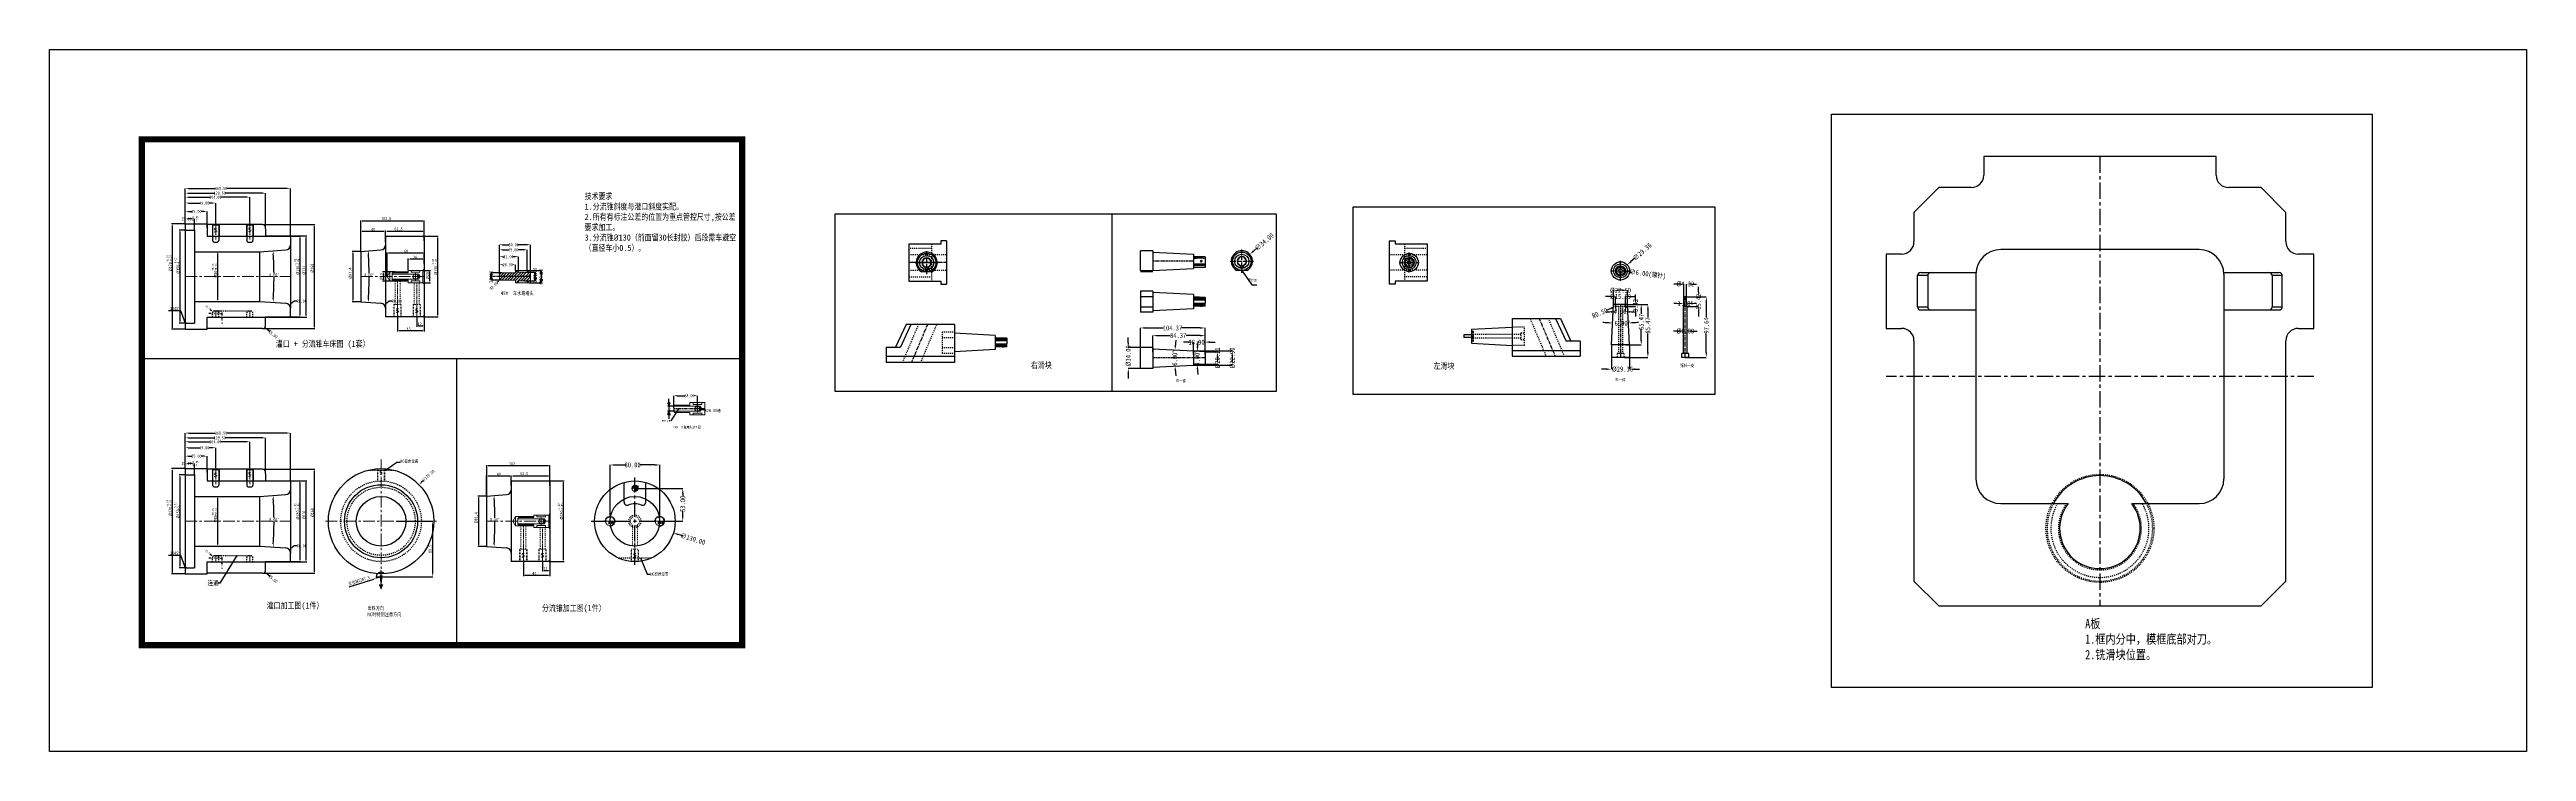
# Model space of a CAD drawing. Header units: millimetres. Extents: x -1952 to 2045, y -2724 to -1591.
import ezdxf
from ezdxf.enums import TextEntityAlignment as Align

# ---------------------------------------------------------------- set-up
doc = ezdxf.new("R2010")
doc.units = ezdxf.units.MM
doc.header["$LTSCALE"] = 16.335
doc.header["$PDMODE"] = 3
doc.header["$PDSIZE"] = 0.3125
for name, pattern in [('CENTER', [0.6, 0.375, -0.075, 0.075, -0.075]), ('HIDDEN', [0.2, 0.1, -0.1]), ('HIDDENX2', [0.75, 0.5, -0.25])]:
    doc.linetypes.add(name, pattern=pattern)
doc.layers.get('0').update_dxf_attribs({"linetype": 'CONTINUOUS'})
doc.layers.get('Defpoints').update_dxf_attribs({"linetype": 'CONTINUOUS'})
for name, color, linetype, lineweight in [('cool', 153, 'HIDDEN', 9), ('epin', 13, 'CONTINUOUS', 9), ('moldbase', 7, 'CONTINUOUS', 20), ('screw', 33, 'CONTINUOUS', 13), ('虚线', 6, 'HIDDENX2', 13)]:
    doc.layers.add(name, color=color, linetype=linetype, lineweight=lineweight)
doc.layers.add('DEFAULT_2', color=8, linetype='HIDDEN')
doc.layers.add('dim', color=3, linetype='CONTINUOUS')
doc.styles.get("Standard").update_dxf_attribs({"font": 'txt', "width": 0.8})
doc.styles.add('TXT', font='txt.shx', dxfattribs={"bigfont": 'gbcbig.shx'})
doc.styles.add('TXT05', font='txt.shx', dxfattribs={"width": 0.5, "bigfont": 'gbcbig.shx'})
doc.dimstyles.new('ISO-25', dxfattribs={"dimtxt": 2.5, "dimasz": 2.5, "dimexe": 1.25, "dimexo": 0.625, "dimtad": 1, "dimtxsty": 'Standard', "dimcen": 2.5, "dimadec": 0, "dimazin": 0, "dimtfac": 1, "dimtmove": 0, "dimatfit": 3, "dimfxl": 0, "dimarcsym": 0})
doc.dimstyles.get("Standard").update_dxf_attribs({"dimtxt": 0.15625, "dimasz": 0.1875, "dimexe": 0.125, "dimexo": 0.0625, "dimtad": 0, "dimtih": 1, "dimtoh": 1, "dimdsep": 46, "dimtxsty": 'Standard', "dimcen": 0.09, "dimadec": 0, "dimazin": 0, "dimtp": 0.01, "dimtm": 0.01, "dimtfac": 1, "dimtofl": 0, "dimtmove": 0, "dimatfit": 3, "dimfxl": 0, "dimtolj": 1, "dimarcsym": 0})
doc.dimstyles.new('STANDARD$0', dxfattribs={"dimscale": 2, "dimtxt": 3, "dimasz": 3, "dimexe": 1.25, "dimexo": 0.625, "dimgap": 0.5, "dimtad": 0, "dimdsep": 46, "dimlunit": 6, "dimtxsty": 'Standard', "dimblk": 'CLOSEDBLANK', "dimcen": 0, "dimclrt": 2, "dimazin": 2, "dimtfac": 2, "dimtmove": 1, "dimatfit": 3, "dimfxl": 0, "dimtolj": 1, "dimtzin": 0, "dimarcsym": 0})

# ---------------------------------------------------------------- blocks, each defined once
blk = doc.blocks.new('*D29')
at = {"color": 6, "lineweight": -2, "transparency": 16777216}
for p, q in [((-1001.9, -2299.4), (-930.2, -2299.4)), ((-930.2, -2307.4), (-930.2, -2312.5)), ((-958.7, -2352.4), (-930.2, -2352.4)), ((-930.2, -2344.4), (-930.2, -2335.9))]:
    blk.add_line(p, q, dxfattribs=at)
at = {"color": 6, "transparency": 16777216}
for points in [[(-931.5, -2307.4), (-928.9, -2307.4), (-930.2, -2299.4)], [(-931.5, -2344.4), (-928.9, -2344.4), (-930.2, -2352.4)]]:
    blk.add_solid(points, dxfattribs=at)
at = {"layer": 'Defpoints', "color": 0, "transparency": 16777216}
for p in [(-1001.9, -2299.4), (-958.7, -2352.4), (-930.2, -2352.4)]:
    blk.add_point(p, dxfattribs=at)
at = {"color": 4, "transparency": 16777216, "insert": (-930.2, -2324.2), "char_height": 8, "attachment_point": 5, "rotation": 90}
blk.add_mtext('\\A1;53.00', dxfattribs=at)
blk = doc.blocks.new('*D30')
at = {"color": 6, "lineweight": -2, "transparency": 16777216}
for p, q in [((-1047.4, -2345.8), (-1047.4, -2261.5)), ((-1039.4, -2261.5), (-1022.3, -2261.5)), ((-975.4, -2261.5), (-999.9, -2261.5)), ((-967.4, -2345.8), (-967.4, -2261.5))]:
    blk.add_line(p, q, dxfattribs=at)
at = {"color": 6, "transparency": 16777216}
for points in [[(-1039.4, -2260.2), (-1039.4, -2262.9), (-1047.4, -2261.5)], [(-975.4, -2260.2), (-975.4, -2262.9), (-967.4, -2261.5)]]:
    blk.add_solid(points, dxfattribs=at)
at = {"layer": 'Defpoints', "color": 0, "transparency": 16777216}
for p in [(-1047.4, -2261.5), (-1047.4, -2345.8), (-967.4, -2345.8)]:
    blk.add_point(p, dxfattribs=at)
at = {"color": 4, "transparency": 16777216, "insert": (-1011.1, -2261.5), "char_height": 8, "attachment_point": 5}
blk.add_mtext('\\A1;80.00', dxfattribs=at)
blk = doc.blocks.new('epin_ejp_10')
at = {"layer": 'epin'}
h = blk.add_hatch(dxfattribs=at)
h.set_pattern_fill('_ANSI31', color=123, scale=0.25, angle=90, style=0)
h.set_pattern_definition([(135, (-1645.23396, 6741.0989), (-0.56126601, -0.56126601), [])])
h.paths.add_polyline_path([(0, 5, 0.414214), (-5, 0), (0, 0)])
h.paths.add_polyline_path([(5, 0), (0, 0), (0, -5, 0.414214)])
at = {"layer": 'epin', "color": 1, "linetype": 'CENTER', "ltscale": 0.219913}
for p, q in [((-5.5, 0), (5.5, 0)), ((0, -5.5), (0, 5.5))]:
    blk.add_line(p, q, dxfattribs=at)
at = {"layer": 'epin'}
blk.add_circle((0, 0), 5, dxfattribs=at)
at = {"layer": 'epin', "color": 6, "style": 'TXT05', "width": 0.5}
blk.add_text('%%c10', height=3.5, dxfattribs=at).set_placement((0.2, 0.5))
blk = doc.blocks.new('*D31')
at = {"color": 0, "lineweight": -2, "transparency": 16777216}
for p, q in [((-1562.7, -1892.5), (-1547, -1892.5)), ((-1548.3, -1895), (-1548.3, -2020)), ((-1562.7, -2022.5), (-1547, -2022.5))]:
    blk.add_line(p, q, dxfattribs=at)
at = {"color": 0, "transparency": 16777216}
for points in [[(-1548.7, -1895), (-1547.8, -1895), (-1548.3, -1892.5)], [(-1548.7, -2020), (-1547.8, -2020), (-1548.3, -2022.5)]]:
    blk.add_solid(points, dxfattribs=at)
at = {"layer": 'Defpoints', "color": 0, "transparency": 16777216}
for p in [(-1563.3, -1892.5), (-1563.3, -2022.5), (-1548.3, -2022.5)]:
    blk.add_point(p, dxfattribs=at)
at = {"color": 0, "lineweight": 0, "transparency": 16777216, "insert": (-1553, -1941.7), "char_height": 5, "attachment_point": 5, "rotation": 90}
blk.add_mtext('%%C130{\\H0.7x;\\S-0.02^ -0.05;}', dxfattribs=at)
blk = doc.blocks.new('*D32')
at = {"color": 0, "lineweight": -2, "transparency": 16777216}
for p, q in [((-1701.1, -1917.5), (-1679.9, -1917.5)), ((-1681.1, -1920), (-1681.1, -1995)), ((-1701.1, -1997.5), (-1679.9, -1997.5))]:
    blk.add_line(p, q, dxfattribs=at)
at = {"color": 0, "transparency": 16777216}
for points in [[(-1681.5, -1920), (-1680.7, -1920), (-1681.1, -1917.5)], [(-1681.5, -1995), (-1680.7, -1995), (-1681.1, -1997.5)]]:
    blk.add_solid(points, dxfattribs=at)
at = {"layer": 'Defpoints', "color": 0, "transparency": 16777216}
for p in [(-1701.7, -1917.5), (-1701.7, -1997.5), (-1681.1, -1997.5)]:
    blk.add_point(p, dxfattribs=at)
at = {"color": 0, "lineweight": 0, "transparency": 16777216, "insert": (-1685.8, -1947.9), "char_height": 5, "attachment_point": 5, "rotation": 90}
blk.add_mtext('%%C80{\\H0.7x;\\S+0.05^ +0.03;}', dxfattribs=at)
blk = doc.blocks.new('*D52')
at = {"color": 4, "lineweight": -2, "transparency": 16777216}
for start, end in [(0.508, 3.519), (356.481, 0.027)]:
    blk.add_arc((-2185.3, -1957.5), 595.6, start, end, dxfattribs=at)
at = {"color": 4, "transparency": 16777216}
for points in [[(-1591.6, -1921), (-1590, -1920.9), (-1591.1, -1916)], [(-1590, -1994.2), (-1591.6, -1994), (-1591.1, -1999.1)]]:
    blk.add_solid(points, dxfattribs=at)
at = {"layer": 'Defpoints', "color": 0, "transparency": 16777216}
for p in [(-1613.3, -1917.5), (-1570.7, -1914.6), (-1613.3, -1997.5), (-1589.8, -1971.4), (-1570.7, -2000.5)]:
    blk.add_point(p, dxfattribs=at)
at = {"color": 6, "transparency": 16777216, "insert": (-1589.7, -1954.8), "char_height": 5, "attachment_point": 5}
blk.add_mtext('\\A1;8.00\\M+5A1E3', dxfattribs=at)
blk = doc.blocks.new('*D33')
at = {"color": 4, "lineweight": -2, "transparency": 16777216}
for p, q in [((-1732.8, -1873.5), (-1732.8, -1852.4)), ((-1727.8, -1852.4), (-1722.2, -1852.4)), ((-1702.8, -1852.4), (-1707.5, -1852.4)), ((-1697.8, -1878.7), (-1697.8, -1852.4))]:
    blk.add_line(p, q, dxfattribs=at)
at = {"color": 4, "transparency": 16777216}
for points in [[(-1727.8, -1851.6), (-1727.8, -1853.2), (-1732.8, -1852.4)], [(-1702.8, -1851.6), (-1702.8, -1853.2), (-1697.8, -1852.4)]]:
    blk.add_solid(points, dxfattribs=at)
at = {"layer": 'Defpoints', "color": 0, "transparency": 16777216}
for p in [(-1732.8, -1873.5), (-1697.8, -1852.4), (-1697.8, -1878.7)]:
    blk.add_point(p, dxfattribs=at)
at = {"color": 6, "transparency": 16777216, "insert": (-1714.9, -1852.4), "char_height": 5, "attachment_point": 5}
blk.add_mtext('\\A1;35.00', dxfattribs=at)
blk = doc.blocks.new('*D53')
at = {"color": 4, "lineweight": -2, "transparency": 16777216}
for p, q in [((-1732.8, -1873.5), (-1732.8, -1838.8)), ((-1727.8, -1838.8), (-1709.6, -1838.8)), ((-1688.8, -1838.8), (-1694.9, -1838.8)), ((-1683.8, -1871), (-1683.8, -1838.8))]:
    blk.add_line(p, q, dxfattribs=at)
at = {"color": 4, "transparency": 16777216}
for points in [[(-1727.8, -1838), (-1727.8, -1839.6), (-1732.8, -1838.8)], [(-1688.8, -1838), (-1688.8, -1839.6), (-1683.8, -1838.8)]]:
    blk.add_solid(points, dxfattribs=at)
at = {"layer": 'Defpoints', "color": 0, "transparency": 16777216}
for p in [(-1732.8, -1873.5), (-1683.8, -1838.8), (-1683.8, -1871)]:
    blk.add_point(p, dxfattribs=at)
at = {"color": 6, "transparency": 16777216, "insert": (-1702.2, -1838.8), "char_height": 5, "attachment_point": 5}
blk.add_mtext('\\A1;49.00', dxfattribs=at)
blk = doc.blocks.new('*D54')
at = {"color": 4, "lineweight": -2, "transparency": 16777216}
for p, q in [((-1732.8, -1873.5), (-1732.8, -1829.3)), ((-1727.8, -1829.3), (-1692.6, -1829.3)), ((-1633.8, -1829.3), (-1676, -1829.3)), ((-1628.8, -1871), (-1628.8, -1829.3))]:
    blk.add_line(p, q, dxfattribs=at)
at = {"color": 4, "transparency": 16777216}
for points in [[(-1727.8, -1828.5), (-1727.8, -1830.1), (-1732.8, -1829.3)], [(-1633.8, -1828.5), (-1633.8, -1830.1), (-1628.8, -1829.3)]]:
    blk.add_solid(points, dxfattribs=at)
at = {"layer": 'Defpoints', "color": 0, "transparency": 16777216}
for p in [(-1628.8, -1829.3), (-1732.8, -1873.5), (-1628.8, -1871)]:
    blk.add_point(p, dxfattribs=at)
at = {"color": 6, "transparency": 16777216, "insert": (-1684.3, -1829.3), "char_height": 5, "attachment_point": 5}
blk.add_mtext('\\A1;104.00', dxfattribs=at)
blk = doc.blocks.new('*D55')
at = {"color": 4, "lineweight": -2, "transparency": 16777216}
for p, q in [((-1732.8, -1873.5), (-1732.8, -1822.9)), ((-1727.8, -1822.9), (-1686.4, -1822.9)), ((-1608.3, -1822.9), (-1668.4, -1822.9)), ((-1603.3, -1880.5), (-1603.3, -1822.9))]:
    blk.add_line(p, q, dxfattribs=at)
at = {"color": 4, "transparency": 16777216}
for points in [[(-1727.8, -1822), (-1727.8, -1823.7), (-1732.8, -1822.9)], [(-1608.3, -1822), (-1608.3, -1823.7), (-1603.3, -1822.9)]]:
    blk.add_solid(points, dxfattribs=at)
at = {"layer": 'Defpoints', "color": 0, "transparency": 16777216}
for p in [(-1603.3, -1822.9), (-1732.8, -1873.5), (-1603.3, -1880.5)]:
    blk.add_point(p, dxfattribs=at)
at = {"color": 6, "transparency": 16777216, "insert": (-1677.4, -1822.9), "char_height": 5, "attachment_point": 5}
blk.add_mtext('\\A1;129.50', dxfattribs=at)
blk = doc.blocks.new('*D34')
at = {"color": 4, "lineweight": -2, "transparency": 16777216}
for p, q in [((-1732.8, -1873.5), (-1732.8, -1815.1)), ((-1727.8, -1815.1), (-1684.2, -1815.1)), ((-1568.3, -1815.1), (-1666.2, -1815.1)), ((-1563.3, -1892.5), (-1563.3, -1815.1))]:
    blk.add_line(p, q, dxfattribs=at)
at = {"color": 4, "transparency": 16777216}
for points in [[(-1727.8, -1814.3), (-1727.8, -1815.9), (-1732.8, -1815.1)], [(-1568.3, -1814.3), (-1568.3, -1815.9), (-1563.3, -1815.1)]]:
    blk.add_solid(points, dxfattribs=at)
at = {"layer": 'Defpoints', "color": 0, "transparency": 16777216}
for p in [(-1563.3, -1815.1), (-1732.8, -1873.5), (-1563.3, -1892.5)]:
    blk.add_point(p, dxfattribs=at)
at = {"color": 6, "transparency": 16777216, "insert": (-1675.2, -1815.1), "char_height": 5, "attachment_point": 5}
blk.add_mtext('\\A1;169.50', dxfattribs=at)
blk = doc.blocks.new('*D56')
at = {"color": 4, "lineweight": -2, "transparency": 16777216}
blk.add_line((-892.7, -2173.8), (-897.8, -2172.7), dxfattribs=at)
at = {"color": 4, "transparency": 16777216}
blk.add_solid([(-897.6, -2171.9), (-898, -2173.6), (-902.7, -2171.7)], dxfattribs=at)
at = {"layer": 'Defpoints', "color": 0, "transparency": 16777216}
for p in [(-910.5, -2170.1), (-902.7, -2171.7)]:
    blk.add_point(p, dxfattribs=at)
at = {"color": 6, "transparency": 16777216, "insert": (-881.9, -2173.8), "char_height": 5, "attachment_point": 5}
blk.add_mtext('\\A1;∅8.00{\\fSimSun|b0|i0|c134|p2;通}', dxfattribs=at)
blk = doc.blocks.new('*D57')
at = {"color": 4, "lineweight": -2, "transparency": 16777216}
for p, q in [((-944.6, -2169.2), (-944.6, -2149.7)), ((-939.6, -2149.7), (-926.8, -2149.7)), ((-911.6, -2149.7), (-912.1, -2149.7)), ((-906.6, -2169.2), (-906.6, -2149.7))]:
    blk.add_line(p, q, dxfattribs=at)
at = {"color": 4, "transparency": 16777216}
for points in [[(-939.6, -2148.8), (-939.6, -2150.5), (-944.6, -2149.7)], [(-911.6, -2148.8), (-911.6, -2150.5), (-906.6, -2149.7)]]:
    blk.add_solid(points, dxfattribs=at)
at = {"layer": 'Defpoints', "color": 0, "transparency": 16777216}
for p in [(-944.6, -2149.7), (-944.6, -2169.2), (-906.6, -2169.2)]:
    blk.add_point(p, dxfattribs=at)
at = {"color": 6, "transparency": 16777216, "insert": (-919.4, -2149.7), "char_height": 5, "attachment_point": 5}
blk.add_mtext('\\A1;38.00', dxfattribs=at)
blk = doc.blocks.new('_ClosedBlank')
at = {"color": 0, "linetype": 'ByBlock', "lineweight": -2}
for p, q in [((-1, 0.17), (0, 0)), ((-1, 0.17), (-1, -0.17)), ((0, 0), (-1, -0.17))]:
    blk.add_line(p, q, dxfattribs=at)
blk = doc.blocks.new('*D35')
at = {"color": 6, "lineweight": -2, "transparency": 16777216}
for p, q in [((-952.4, -2160.9), (-952.4, -2154.9)), ((-942.6, -2166.9), (-952.4, -2166.9)), ((-952.4, -2166.9), (-952.4, -2174.9)), ((-942.6, -2174.9), (-952.4, -2174.9)), ((-952.4, -2180.9), (-952.4, -2186.9))]:
    blk.add_line(p, q, dxfattribs=at)
at = {"layer": 'Defpoints', "color": 0, "transparency": 16777216}
for p in [(-952.4, -2174.9), (-942.6, -2166.9), (-942.6, -2174.9)]:
    blk.add_point(p, dxfattribs=at)
at = {"color": 6, "lineweight": -2, "transparency": 16777216, "xscale": 6, "yscale": 6, "zscale": 6}
for p, rotation in [((-952.4, -2166.9), 270), ((-952.4, -2174.9), 90)]:
    blk.add_blockref('_ClosedBlank', p, dxfattribs=dict(at, rotation=rotation))
at = {"color": 4, "transparency": 16777216, "insert": (-952.4, -2171.2), "char_height": 6, "attachment_point": 5, "rotation": 90}
blk.add_mtext('\\A1;%%c8.00', dxfattribs=at)
blk = doc.blocks.new('*D36')
at = {"color": 6, "lineweight": -2, "transparency": 16777216}
for p, q in [((-1222.8, -1951.5), (-1239.5, -1951.5)), ((-1222.8, -1963.5), (-1239.5, -1963.5))]:
    blk.add_line(p, q, dxfattribs=at)
at = {"layer": 'Defpoints', "color": 0, "transparency": 16777216}
for p in [(-1222.8, -1951.5), (-1239.5, -1963.5), (-1222.8, -1963.5)]:
    blk.add_point(p, dxfattribs=at)
at = {"color": 6, "lineweight": -2, "transparency": 16777216, "xscale": 6, "yscale": 6, "zscale": 6}
for p, rotation in [((-1239.5, -1951.5), 90), ((-1239.5, -1963.5), 270)]:
    blk.add_blockref('_ClosedBlank', p, dxfattribs=dict(at, rotation=rotation))
at = {"color": 4, "transparency": 16777216, "insert": (-1239.5, -1957.8), "char_height": 6, "attachment_point": 5, "rotation": 90}
blk.add_mtext('\\A1;12.00', dxfattribs=at)
blk = doc.blocks.new('*D58')
at = {"color": 4, "lineweight": -2, "transparency": 16777216}
for p, q in [((-1226.1, -1953.5), (-1226.1, -1938.3)), ((-1221.1, -1938.3), (-1219.8, -1938.3)), ((-1205.1, -1938.3), (-1205.1, -1938.3)), ((-1200.1, -1947.5), (-1200.1, -1938.3))]:
    blk.add_line(p, q, dxfattribs=at)
at = {"color": 4, "transparency": 16777216}
for points in [[(-1221.1, -1937.5), (-1221.1, -1939.1), (-1226.1, -1938.3)], [(-1205.1, -1937.5), (-1205.1, -1939.1), (-1200.1, -1938.3)]]:
    blk.add_solid(points, dxfattribs=at)
at = {"layer": 'Defpoints', "color": 0, "transparency": 16777216}
for p in [(-1226.1, -1953.5), (-1200.1, -1938.3), (-1200.1, -1947.5)]:
    blk.add_point(p, dxfattribs=at)
at = {"color": 6, "transparency": 16777216, "insert": (-1212.4, -1938.3), "char_height": 5, "attachment_point": 5}
blk.add_mtext('\\A1;26.00', dxfattribs=at)
blk = doc.blocks.new('*D59')
at = {"color": 4, "lineweight": -2, "transparency": 16777216}
for p, q in [((-1226.1, -1953.5), (-1226.1, -1925.4)), ((-1221.1, -1925.4), (-1218.1, -1925.4)), ((-1200.1, -1925.4), (-1204.8, -1925.4)), ((-1195.1, -1947.5), (-1195.1, -1925.4))]:
    blk.add_line(p, q, dxfattribs=at)
at = {"color": 4, "transparency": 16777216}
for points in [[(-1221.1, -1924.5), (-1221.1, -1926.2), (-1226.1, -1925.4)], [(-1200.1, -1924.5), (-1200.1, -1926.2), (-1195.1, -1925.4)]]:
    blk.add_solid(points, dxfattribs=at)
at = {"layer": 'Defpoints', "color": 0, "transparency": 16777216}
for p in [(-1226.1, -1953.5), (-1195.1, -1925.4), (-1195.1, -1947.5)]:
    blk.add_point(p, dxfattribs=at)
at = {"color": 6, "transparency": 16777216, "insert": (-1211.4, -1925.4), "char_height": 5, "attachment_point": 5}
blk.add_mtext('\\A1;31.00', dxfattribs=at)
blk = doc.blocks.new('*D60')
at = {"color": 4, "lineweight": -2, "transparency": 16777216}
for p, q in [((-1226.1, -1953.5), (-1226.1, -1914.3)), ((-1221.1, -1914.3), (-1210.9, -1914.3)), ((-1186.1, -1914.3), (-1196.2, -1914.3)), ((-1181.1, -1947.5), (-1181.1, -1914.3))]:
    blk.add_line(p, q, dxfattribs=at)
at = {"color": 4, "transparency": 16777216}
for points in [[(-1221.1, -1913.4), (-1221.1, -1915.1), (-1226.1, -1914.3)], [(-1186.1, -1913.4), (-1186.1, -1915.1), (-1181.1, -1914.3)]]:
    blk.add_solid(points, dxfattribs=at)
at = {"layer": 'Defpoints', "color": 0, "transparency": 16777216}
for p in [(-1181.1, -1914.3), (-1226.1, -1953.5), (-1181.1, -1947.5)]:
    blk.add_point(p, dxfattribs=at)
at = {"color": 6, "transparency": 16777216, "insert": (-1203.5, -1914.3), "char_height": 5, "attachment_point": 5}
blk.add_mtext('\\A1;45.00', dxfattribs=at)
blk = doc.blocks.new('*D61')
at = {"color": 4, "lineweight": -2, "transparency": 16777216}
for p, q in [((-1226.1, -1953.5), (-1226.1, -1906.1)), ((-1221.1, -1906.1), (-1210.1, -1906.1)), ((-1181.1, -1906.1), (-1196.1, -1906.1)), ((-1176.1, -1951.3), (-1176.1, -1906.1))]:
    blk.add_line(p, q, dxfattribs=at)
at = {"color": 4, "transparency": 16777216}
for points in [[(-1221.1, -1905.3), (-1221.1, -1907), (-1226.1, -1906.1)], [(-1181.1, -1905.3), (-1181.1, -1907), (-1176.1, -1906.1)]]:
    blk.add_solid(points, dxfattribs=at)
at = {"layer": 'Defpoints', "color": 0, "transparency": 16777216}
for p in [(-1176.1, -1906.1), (-1226.1, -1953.5), (-1176.1, -1951.3)]:
    blk.add_point(p, dxfattribs=at)
at = {"color": 6, "transparency": 16777216, "insert": (-1203.1, -1906.1), "char_height": 5, "attachment_point": 5}
blk.add_mtext('\\A1;50.00', dxfattribs=at)
blk = doc.blocks.new('*D62')
at = {"color": 6, "lineweight": -2, "transparency": 16777216}
for p, q in [((-1185.7, -1950.5), (-1168.5, -1950.5)), ((-1168.5, -1956.5), (-1168.5, -1958.5)), ((-1185.7, -1964.5), (-1168.5, -1964.5))]:
    blk.add_line(p, q, dxfattribs=at)
at = {"layer": 'Defpoints', "color": 0, "transparency": 16777216}
for p in [(-1185.7, -1950.5), (-1185.7, -1964.5), (-1168.5, -1964.5)]:
    blk.add_point(p, dxfattribs=at)
at = {"color": 6, "lineweight": -2, "transparency": 16777216, "xscale": 6, "yscale": 6, "zscale": 6}
for p, rotation in [((-1168.5, -1950.5), 90), ((-1168.5, -1964.5), 270)]:
    blk.add_blockref('_ClosedBlank', p, dxfattribs=dict(at, rotation=rotation))
at = {"color": 4, "transparency": 16777216, "insert": (-1168.5, -1955.8), "char_height": 6, "attachment_point": 5, "rotation": 90}
blk.add_mtext('\\A1;%%c14.00', dxfattribs=at)
blk = doc.blocks.new('*D63')
at = {"color": 6, "lineweight": -2, "transparency": 16777216}
for p, q in [((-1178, -1947.5), (-1158.7, -1947.5)), ((-1158.7, -1953.5), (-1158.7, -1961.5)), ((-1178, -1967.5), (-1158.7, -1967.5))]:
    blk.add_line(p, q, dxfattribs=at)
at = {"layer": 'Defpoints', "color": 0, "transparency": 16777216}
for p in [(-1178, -1947.5), (-1178, -1967.5), (-1158.7, -1967.5)]:
    blk.add_point(p, dxfattribs=at)
at = {"color": 6, "lineweight": -2, "transparency": 16777216, "xscale": 6, "yscale": 6, "zscale": 6}
for p, rotation in [((-1158.7, -1947.5), 90), ((-1158.7, -1967.5), 270)]:
    blk.add_blockref('_ClosedBlank', p, dxfattribs=dict(at, rotation=rotation))
at = {"color": 4, "transparency": 16777216, "insert": (-1158.7, -1957.9), "char_height": 6, "attachment_point": 5, "rotation": 90}
blk.add_mtext('\\A1;%%c20.00', dxfattribs=at)
blk = doc.blocks.new('*D64')
at = {"color": 6, "lineweight": -2, "transparency": 16777216}
blk.add_line((-1229.7, -1967.2), (-1227.6, -1965.1), dxfattribs=at)
at = {"color": 6, "transparency": 16777216}
blk.add_solid([(-1227.9, -1964.7), (-1227.2, -1965.4), (-1225.5, -1963)], dxfattribs=at)
at = {"layer": 'Defpoints', "color": 0, "transparency": 16777216}
for p in [(-1225.5, -1963), (-1224.1, -1961.5)]:
    blk.add_point(p, dxfattribs=at)
at = {"color": 4, "transparency": 16777216, "insert": (-1234.9, -1972.4), "char_height": 5, "attachment_point": 5, "rotation": 45.2565}
blk.add_mtext('\\A1;R2.00', dxfattribs=at)
blk = doc.blocks.new('*D37')
at = {"color": 0, "lineweight": -2, "transparency": 16777216}
for p, q in [((-1409.8, -1901.8), (-1409.8, -1883.4)), ((-1349.8, -1884.7), (-1407.3, -1884.7)), ((-1347.3, -1894.9), (-1347.3, -1883.4))]:
    blk.add_line(p, q, dxfattribs=at)
at = {"color": 0, "transparency": 16777216}
for points in [[(-1407.3, -1884.3), (-1407.3, -1885.1), (-1409.8, -1884.7)], [(-1349.8, -1884.3), (-1349.8, -1885.1), (-1347.3, -1884.7)]]:
    blk.add_solid(points, dxfattribs=at)
at = {"layer": 'Defpoints', "color": 0, "transparency": 16777216}
for p in [(-1409.8, -1884.7), (-1409.8, -1902.4), (-1347.3, -1895.5)]:
    blk.add_point(p, dxfattribs=at)
at = {"color": 0, "lineweight": 0, "transparency": 16777216, "insert": (-1388.9, -1881.1), "char_height": 5, "attachment_point": 5}
blk.add_mtext('62,5', dxfattribs=at)
blk = doc.blocks.new('*D38')
at = {"color": 0, "lineweight": -2, "transparency": 16777216}
for p, q in [((-1449.8, -1917), (-1449.8, -1866.8)), ((-1349.8, -1868.1), (-1447.3, -1868.1)), ((-1347.3, -1899.9), (-1347.3, -1866.8))]:
    blk.add_line(p, q, dxfattribs=at)
at = {"color": 0, "transparency": 16777216}
for points in [[(-1447.3, -1867.7), (-1447.3, -1868.5), (-1449.8, -1868.1)], [(-1349.8, -1867.7), (-1349.8, -1868.5), (-1347.3, -1868.1)]]:
    blk.add_solid(points, dxfattribs=at)
at = {"layer": 'Defpoints', "color": 0, "transparency": 16777216}
for p in [(-1449.8, -1868.1), (-1449.8, -1917.6), (-1347.3, -1900.5)]:
    blk.add_point(p, dxfattribs=at)
at = {"color": 0, "lineweight": 0, "transparency": 16777216, "insert": (-1408.6, -1864.6), "char_height": 5, "attachment_point": 5}
blk.add_mtext('102,5', dxfattribs=at)
blk = doc.blocks.new('*D39')
at = {"color": 0, "lineweight": -2, "transparency": 16777216}
for p, q in [((-1449.8, -1917), (-1449.8, -1883.4)), ((-1412.3, -1884.7), (-1447.3, -1884.7)), ((-1409.8, -1901.8), (-1409.8, -1883.4))]:
    blk.add_line(p, q, dxfattribs=at)
at = {"color": 0, "transparency": 16777216}
for points in [[(-1447.3, -1884.3), (-1447.3, -1885.1), (-1449.8, -1884.7)], [(-1412.3, -1884.3), (-1412.3, -1885.1), (-1409.8, -1884.7)]]:
    blk.add_solid(points, dxfattribs=at)
at = {"layer": 'Defpoints', "color": 0, "transparency": 16777216}
for p in [(-1449.8, -1884.7), (-1449.8, -1917.6), (-1409.8, -1902.4)]:
    blk.add_point(p, dxfattribs=at)
at = {"color": 0, "lineweight": 0, "transparency": 16777216, "insert": (-1429.8, -1881.5), "char_height": 5, "attachment_point": 5}
blk.add_mtext('40', dxfattribs=at)
blk = doc.blocks.new('*D40')
at = {"color": 0, "lineweight": -2, "transparency": 16777216}
for p, q in [((-1348.7, -1892.5), (-1324.6, -1892.5)), ((-1325.8, -1895), (-1325.8, -2020)), ((-1348.7, -2022.5), (-1324.6, -2022.5))]:
    blk.add_line(p, q, dxfattribs=at)
at = {"color": 0, "transparency": 16777216}
for points in [[(-1326.2, -1895), (-1325.4, -1895), (-1325.8, -1892.5)], [(-1326.2, -2020), (-1325.4, -2020), (-1325.8, -2022.5)]]:
    blk.add_solid(points, dxfattribs=at)
at = {"layer": 'Defpoints', "color": 0, "transparency": 16777216}
for p in [(-1349.3, -1892.5), (-1349.3, -2022.5), (-1325.8, -2022.5)]:
    blk.add_point(p, dxfattribs=at)
at = {"color": 0, "lineweight": 0, "transparency": 16777216, "insert": (-1330.5, -1941.7), "char_height": 5, "attachment_point": 5, "rotation": 90}
blk.add_mtext('%%C130{\\H0.7x;\\S-0.02^ -0.05;}', dxfattribs=at)
blk = doc.blocks.new('*D41')
at = {"color": 0, "lineweight": -2, "transparency": 16777216}
for p, q in [((-1359.3, -2023.2), (-1359.3, -2038.4)), ((-1356.8, -2037.1), (-1349.8, -2037.1)), ((-1347.3, -2019.2), (-1347.3, -2038.4))]:
    blk.add_line(p, q, dxfattribs=at)
at = {"color": 0, "transparency": 16777216}
for points in [[(-1356.8, -2036.7), (-1356.8, -2037.5), (-1359.3, -2037.1)], [(-1349.8, -2036.7), (-1349.8, -2037.5), (-1347.3, -2037.1)]]:
    blk.add_solid(points, dxfattribs=at)
at = {"layer": 'Defpoints', "color": 0, "transparency": 16777216}
for p in [(-1359.3, -2022.5), (-1347.3, -2018.6), (-1347.3, -2037.1)]:
    blk.add_point(p, dxfattribs=at)
at = {"color": 0, "lineweight": 0, "transparency": 16777216, "insert": (-1354.8, -2034), "char_height": 5, "attachment_point": 5}
blk.add_mtext('12', dxfattribs=at)
blk = doc.blocks.new('*D42')
at = {"color": 0, "lineweight": -2, "transparency": 16777216}
for p, q in [((-1390.3, -2019.7), (-1390.3, -2046.1)), ((-1347.3, -2016.8), (-1347.3, -2046.1)), ((-1349.8, -2044.9), (-1387.8, -2044.9))]:
    blk.add_line(p, q, dxfattribs=at)
at = {"color": 0, "transparency": 16777216}
for points in [[(-1387.8, -2044.5), (-1387.8, -2045.3), (-1390.3, -2044.9)], [(-1349.8, -2044.5), (-1349.8, -2045.3), (-1347.3, -2044.9)]]:
    blk.add_solid(points, dxfattribs=at)
at = {"layer": 'Defpoints', "color": 0, "transparency": 16777216}
for p in [(-1390.3, -2019), (-1347.3, -2016.2), (-1390.3, -2044.9)]:
    blk.add_point(p, dxfattribs=at)
at = {"color": 0, "lineweight": 0, "transparency": 16777216, "insert": (-1372.6, -2041.8), "char_height": 5, "attachment_point": 5}
blk.add_mtext('43', dxfattribs=at)
blk = doc.blocks.new('*D65')
at = {"color": 0, "lineweight": -2, "transparency": 16777216}
for p, q in [((-1450.4, -1916.8), (-1463.7, -1916.8)), ((-1462.4, -1919.3), (-1462.4, -1995.7)), ((-1450.4, -1998.2), (-1463.7, -1998.2))]:
    blk.add_line(p, q, dxfattribs=at)
at = {"color": 0, "transparency": 16777216}
for points in [[(-1462.9, -1919.3), (-1462, -1919.3), (-1462.4, -1916.8)], [(-1462.9, -1995.7), (-1462, -1995.7), (-1462.4, -1998.2)]]:
    blk.add_solid(points, dxfattribs=at)
at = {"layer": 'Defpoints', "color": 0, "transparency": 16777216}
for p in [(-1449.8, -1916.8), (-1462.4, -1998.2), (-1449.8, -1998.2)]:
    blk.add_point(p, dxfattribs=at)
at = {"color": 0, "lineweight": 0, "transparency": 16777216, "insert": (-1466, -1952), "char_height": 5, "attachment_point": 5, "rotation": 90}
blk.add_mtext('%%c81,4', dxfattribs=at)
blk = doc.blocks.new('*D66')
at = {"color": 4, "lineweight": -2, "transparency": 16777216}
for start, end in [(0.508, 3.519), (356.481, 0.027)]:
    blk.add_arc((-2031.8, -1957.5), 595.6, start, end, dxfattribs=at)
at = {"color": 4, "transparency": 16777216}
for points in [[(-1438.2, -1921), (-1436.5, -1920.9), (-1437.7, -1916)], [(-1436.5, -1994.2), (-1438.2, -1994), (-1437.7, -1999.1)]]:
    blk.add_solid(points, dxfattribs=at)
at = {"layer": 'Defpoints', "color": 0, "transparency": 16777216}
for p in [(-1449.8, -1916.8), (-1417.3, -1914.6), (-1449.8, -1998.2), (-1436.4, -1971.4), (-1417.3, -2000.5)]:
    blk.add_point(p, dxfattribs=at)
at = {"color": 6, "transparency": 16777216, "insert": (-1436.2, -1954.8), "char_height": 5, "attachment_point": 5}
blk.add_mtext('\\A1;8.00\\M+5A1E3', dxfattribs=at)
blk = doc.blocks.new('*D67')
at = {"color": 0, "lineweight": -2, "transparency": 16777216}
for p, q in [((-1349.8, -1947.5), (-1337.4, -1947.5)), ((-1338.7, -1950), (-1338.7, -1965)), ((-1348.7, -1967.5), (-1337.4, -1967.5))]:
    blk.add_line(p, q, dxfattribs=at)
at = {"color": 0, "transparency": 16777216}
for points in [[(-1339.1, -1950), (-1338.3, -1950), (-1338.7, -1947.5)], [(-1339.1, -1965), (-1338.3, -1965), (-1338.7, -1967.5)]]:
    blk.add_solid(points, dxfattribs=at)
at = {"layer": 'Defpoints', "color": 0, "transparency": 16777216}
for p in [(-1350.4, -1947.5), (-1349.3, -1967.5), (-1338.7, -1967.5)]:
    blk.add_point(p, dxfattribs=at)
at = {"color": 0, "lineweight": 0, "transparency": 16777216, "insert": (-1341.8, -1956.2), "char_height": 5, "attachment_point": 5, "rotation": 90}
blk.add_mtext('%%c20', dxfattribs=at)
blk = doc.blocks.new('*D68')
at = {"color": 0, "lineweight": -2, "transparency": 16777216}
for p, q in [((-1373.3, -1946.9), (-1373.3, -1928.2)), ((-1349.8, -1929.5), (-1370.8, -1929.5)), ((-1347.3, -1935.6), (-1347.3, -1928.2))]:
    blk.add_line(p, q, dxfattribs=at)
at = {"color": 0, "transparency": 16777216}
for points in [[(-1370.8, -1929.1), (-1370.8, -1929.9), (-1373.3, -1929.5)], [(-1349.8, -1929.1), (-1349.8, -1929.9), (-1347.3, -1929.5)]]:
    blk.add_solid(points, dxfattribs=at)
at = {"layer": 'Defpoints', "color": 0, "transparency": 16777216}
for p in [(-1373.3, -1929.5), (-1373.3, -1947.5), (-1347.3, -1936.2)]:
    blk.add_point(p, dxfattribs=at)
at = {"color": 0, "lineweight": 0, "transparency": 16777216, "insert": (-1362, -1926.4), "char_height": 5, "attachment_point": 5}
blk.add_mtext('26', dxfattribs=at)
blk = doc.blocks.new('*D43')
at = {"color": 0, "lineweight": -2, "transparency": 16777216}
for p, q in [((-1407.3, -1956.9), (-1407.3, -1918.4)), ((-1349.8, -1919.6), (-1404.8, -1919.6)), ((-1347.3, -1937.6), (-1347.3, -1918.4))]:
    blk.add_line(p, q, dxfattribs=at)
at = {"color": 0, "transparency": 16777216}
for points in [[(-1404.8, -1919.2), (-1404.8, -1920), (-1407.3, -1919.6)], [(-1349.8, -1919.2), (-1349.8, -1920), (-1347.3, -1919.6)]]:
    blk.add_solid(points, dxfattribs=at)
at = {"layer": 'Defpoints', "color": 0, "transparency": 16777216}
for p in [(-1407.3, -1919.6), (-1407.3, -1957.5), (-1347.3, -1938.3)]:
    blk.add_point(p, dxfattribs=at)
at = {"color": 0, "lineweight": 0, "transparency": 16777216, "insert": (-1376.6, -1916.5), "char_height": 5, "attachment_point": 5}
blk.add_mtext('60', dxfattribs=at)
blk = doc.blocks.new('*D44')
at = {"color": 0, "lineweight": -2, "transparency": 16777216}
for p, q in [((-1394.3, -1950), (-1414.5, -1950)), ((-1413.3, -1952.5), (-1413.3, -1962.5)), ((-1394.3, -1965), (-1414.5, -1965))]:
    blk.add_line(p, q, dxfattribs=at)
at = {"color": 0, "transparency": 16777216}
for points in [[(-1413.7, -1952.5), (-1412.8, -1952.5), (-1413.3, -1950)], [(-1413.7, -1962.5), (-1412.8, -1962.5), (-1413.3, -1965)]]:
    blk.add_solid(points, dxfattribs=at)
at = {"layer": 'Defpoints', "color": 0, "transparency": 16777216}
for p in [(-1393.7, -1950), (-1413.3, -1965), (-1393.7, -1965)]:
    blk.add_point(p, dxfattribs=at)
at = {"color": 0, "lineweight": 0, "transparency": 16777216, "insert": (-1416.4, -1957.5), "char_height": 5, "attachment_point": 5, "rotation": 90}
blk.add_mtext('%%c15', dxfattribs=at)
blk = doc.blocks.new('*D45')
at = {"color": 0, "lineweight": -2, "transparency": 16777216}
for p, q in [((-1733.4, -1872.5), (-1755.3, -1872.5)), ((-1754, -1875), (-1754, -2040)), ((-1733.4, -2042.5), (-1755.3, -2042.5))]:
    blk.add_line(p, q, dxfattribs=at)
at = {"color": 0, "transparency": 16777216}
for points in [[(-1754.4, -1875), (-1753.6, -1875), (-1754, -1872.5)], [(-1754.4, -2040), (-1753.6, -2040), (-1754, -2042.5)]]:
    blk.add_solid(points, dxfattribs=at)
at = {"layer": 'Defpoints', "color": 0, "transparency": 16777216}
for p in [(-1732.8, -1872.5), (-1754, -2042.5), (-1732.8, -2042.5)]:
    blk.add_point(p, dxfattribs=at)
at = {"color": 0, "lineweight": 0, "transparency": 16777216, "insert": (-1758.7, -1936.1), "char_height": 5, "attachment_point": 5, "rotation": 90}
blk.add_mtext('%%C170{\\H0.7x;\\S-0.05^ -0.03;}', dxfattribs=at)
blk = doc.blocks.new('*D46')
at = {"color": 3, "linetype": 'Continuous', "lineweight": -2, "transparency": 16777216}
for p, q in [((-1691.8, -2017), (-1694.8, -2017)), ((-1688.8, -2016), (-1688.8, -2017)), ((-1678.8, -2016), (-1678.8, -2017)), ((-1675.8, -2017), (-1672.8, -2017))]:
    blk.add_line(p, q, dxfattribs=at)
at = {"color": 3, "transparency": 16777216}
for points in [[(-1691.8, -2016.5), (-1691.8, -2017.5), (-1688.8, -2017)], [(-1675.8, -2016.5), (-1675.8, -2017.5), (-1678.8, -2017)]]:
    blk.add_solid(points, dxfattribs=at)
at = {"layer": 'Defpoints', "color": 0, "transparency": 16777216}
for p in [(-1688.8, -2016), (-1688.8, -2017), (-1678.8, -2016)]:
    blk.add_point(p, dxfattribs=at)
at = {"color": 6, "transparency": 16777216, "insert": (-1683.8, -2017), "char_height": 3, "attachment_point": 5}
blk.add_mtext('\\A1;10.00', dxfattribs=at)
blk = doc.blocks.new('*D69')
at = {"color": 3, "linetype": 'Continuous', "lineweight": -2, "transparency": 16777216}
for p, q in [((-1685, -2013), (-1673.7, -2013)), ((-1685, -2023), (-1673.7, -2023)), ((-1673.7, -2016), (-1673.7, -2020)), ((-1673.7, -2023), (-1673.7, -2026))]:
    blk.add_line(p, q, dxfattribs=at)
at = {"color": 3, "transparency": 16777216}
for points in [[(-1674.2, -2016), (-1673.2, -2016), (-1673.7, -2013)], [(-1674.2, -2020), (-1673.2, -2020), (-1673.7, -2023)]]:
    blk.add_solid(points, dxfattribs=at)
at = {"layer": 'Defpoints', "color": 0, "transparency": 16777216}
for p in [(-1685, -2013), (-1685, -2023), (-1673.7, -2023)]:
    blk.add_point(p, dxfattribs=at)
at = {"color": 6, "transparency": 16777216, "insert": (-1673.7, -2029.8), "char_height": 3, "attachment_point": 5, "rotation": 90}
blk.add_mtext('\\A1;10.00', dxfattribs=at)
blk = doc.blocks.new('*D70')
at = {"color": 3, "linetype": 'Continuous', "lineweight": -2, "transparency": 16777216}
blk.add_line((-1692.8, -2010.4), (-1690.5, -2012.3), dxfattribs=at)
at = {"color": 3, "transparency": 16777216}
blk.add_solid([(-1690.2, -2011.9), (-1690.8, -2012.7), (-1688.1, -2014.2)], dxfattribs=at)
at = {"layer": 'Defpoints', "color": 0, "transparency": 16777216}
for p in [(-1688.1, -2014.2), (-1685.8, -2016)]:
    blk.add_point(p, dxfattribs=at)
at = {"color": 6, "transparency": 16777216, "insert": (-1696.2, -2007.6), "char_height": 3, "attachment_point": 5, "rotation": 321.1797}
blk.add_mtext('\\A1;R3.00', dxfattribs=at)
blk = doc.blocks.new('*D71')
at = {"color": 0, "lineweight": -2, "transparency": 16777216}
for p, q in [((-1607.7, -1873.5), (-1523.6, -1873.5)), ((-1524.9, -1876), (-1524.9, -2039)), ((-1607.7, -2041.5), (-1523.6, -2041.5))]:
    blk.add_line(p, q, dxfattribs=at)
at = {"color": 0, "transparency": 16777216}
for points in [[(-1525.3, -1876), (-1524.5, -1876), (-1524.9, -1873.5)], [(-1525.3, -2039), (-1524.5, -2039), (-1524.9, -2041.5)]]:
    blk.add_solid(points, dxfattribs=at)
at = {"layer": 'Defpoints', "color": 0, "transparency": 16777216}
for p in [(-1608.3, -1873.5), (-1608.3, -2041.5), (-1524.9, -2041.5)]:
    blk.add_point(p, dxfattribs=at)
at = {"color": 0, "lineweight": 0, "transparency": 16777216, "insert": (-1528, -1943.9), "char_height": 5, "attachment_point": 5, "rotation": 90}
blk.add_mtext('%%c168', dxfattribs=at)
blk = doc.blocks.new('*D47')
at = {"color": 0, "lineweight": -2, "transparency": 16777216}
for p, q in [((-1733.4, -1882.5), (-1742.9, -1882.5)), ((-1741.6, -1885), (-1741.6, -2030)), ((-1731.1, -2032.5), (-1742.9, -2032.5))]:
    blk.add_line(p, q, dxfattribs=at)
at = {"color": 0, "transparency": 16777216}
for points in [[(-1742, -1885), (-1741.2, -1885), (-1741.6, -1882.5)], [(-1742, -2030), (-1741.2, -2030), (-1741.6, -2032.5)]]:
    blk.add_solid(points, dxfattribs=at)
at = {"layer": 'Defpoints', "color": 0, "transparency": 16777216}
for p in [(-1732.8, -1882.5), (-1741.6, -2032.5), (-1730.4, -2032.5)]:
    blk.add_point(p, dxfattribs=at)
at = {"color": 0, "lineweight": 0, "transparency": 16777216, "insert": (-1746.3, -1939.9), "char_height": 5, "attachment_point": 5, "rotation": 90}
blk.add_mtext('%%C150{\\H0.7x;\\S+0.05^ +0.1;}', dxfattribs=at)
blk = doc.blocks.new('*D72')
at = {"color": 0, "lineweight": -2, "transparency": 16777216}
for p, q in [((-1602.7, -1892), (-1536.8, -1892)), ((-1538.1, -1894.5), (-1538.1, -2020.5)), ((-1602.7, -2023), (-1536.8, -2023))]:
    blk.add_line(p, q, dxfattribs=at)
at = {"color": 0, "transparency": 16777216}
for points in [[(-1538.5, -1894.5), (-1537.7, -1894.5), (-1538.1, -1892)], [(-1538.5, -2020.5), (-1537.7, -2020.5), (-1538.1, -2023)]]:
    blk.add_solid(points, dxfattribs=at)
at = {"layer": 'Defpoints', "color": 0, "transparency": 16777216}
for p in [(-1603.3, -1892), (-1603.3, -2023), (-1538.1, -2023)]:
    blk.add_point(p, dxfattribs=at)
at = {"color": 0, "lineweight": 0, "transparency": 16777216, "insert": (-1541.2, -1947), "char_height": 5, "attachment_point": 5, "rotation": 90}
blk.add_mtext('%%c131', dxfattribs=at)
blk = doc.blocks.new('*D73')
at = {"color": 4, "lineweight": -2, "transparency": 16777216}
blk.add_line((-1596.7, -2046.1), (-1600.6, -2042.9), dxfattribs=at)
at = {"color": 4, "transparency": 16777216}
blk.add_solid([(-1600.1, -2042.3), (-1601.1, -2043.6), (-1604.4, -2039.7)], dxfattribs=at)
at = {"layer": 'Defpoints', "color": 0, "transparency": 16777216}
for p in [(-1608.3, -2036.5), (-1604.4, -2039.7)]:
    blk.add_point(p, dxfattribs=at)
at = {"color": 6, "transparency": 16777216, "insert": (-1591.1, -2050.8), "char_height": 5, "attachment_point": 5, "rotation": 320.3552}
blk.add_mtext('\\A1;R5.00', dxfattribs=at)
blk = doc.blocks.new('*D74')
at = {"color": 4, "lineweight": -2, "transparency": 16777216}
for p, q in [((-1732.8, -1869.6), (-1732.8, -1864.4)), ((-1722.8, -1864.4), (-1727.8, -1864.4)), ((-1717.8, -1882.5), (-1717.8, -1864.4))]:
    blk.add_line(p, q, dxfattribs=at)
at = {"color": 4, "transparency": 16777216}
for points in [[(-1727.8, -1863.5), (-1727.8, -1865.2), (-1732.8, -1864.4)], [(-1722.8, -1863.5), (-1722.8, -1865.2), (-1717.8, -1864.4)]]:
    blk.add_solid(points, dxfattribs=at)
at = {"layer": 'Defpoints', "color": 0, "transparency": 16777216}
for p in [(-1732.8, -1864.4), (-1732.8, -1869.6), (-1717.8, -1882.5)]:
    blk.add_point(p, dxfattribs=at)
at = {"color": 6, "transparency": 16777216, "insert": (-1725.3, -1864.4), "char_height": 5, "attachment_point": 5}
blk.add_mtext('\\A1;15.00{\\H0.7x;\\S+0.05^ +0.1;}', dxfattribs=at)
blk = doc.blocks.new('*D75')
at = {"color": 0, "lineweight": -2, "ltscale": 0.5, "transparency": 16777216}
for p, q in [((-1392.2, -2352.4), (-1333.7, -2352.4)), ((-1333.7, -2436.9), (-1333.7, -2357.4)), ((-1413.6, -2441.9), (-1333.7, -2441.9))]:
    blk.add_line(p, q, dxfattribs=at)
at = {"color": 0, "ltscale": 0.5, "transparency": 16777216}
for points in [[(-1334.5, -2357.4), (-1332.9, -2357.4), (-1333.7, -2352.4)], [(-1334.5, -2436.9), (-1332.9, -2436.9), (-1333.7, -2441.9)]]:
    blk.add_solid(points, dxfattribs=at)
at = {"layer": 'Defpoints', "color": 0, "ltscale": 0.5, "transparency": 16777216}
for p in [(-1392.8, -2352.4), (-1333.7, -2352.4), (-1414.2, -2441.9)]:
    blk.add_point(p, dxfattribs=at)
at = {"color": 0, "ltscale": 0.5, "transparency": 16777216, "insert": (-1337.2, -2397.1), "char_height": 5, "attachment_point": 5, "rotation": 90}
blk.add_mtext('89,5', dxfattribs=at)
blk = doc.blocks.new('*D48')
at = {"color": 0, "lineweight": -2, "ltscale": 0.5, "transparency": 16777216}
for p, q in [((-1468.3, -2458.2), (-1428.9, -2445.7)), ((-1417, -2441.9), (-1424.1, -2444.2))]:
    blk.add_line(p, q, dxfattribs=at)
blk.add_arc((-1417, -2441.9), 7.5, 135.2922, 197.6094, dxfattribs=at)
at = {"color": 0, "ltscale": 0.5, "transparency": 16777216}
blk.add_solid([(-1429.1, -2444.9), (-1428.6, -2446.5), (-1424.1, -2444.2)], dxfattribs=at)
at = {"layer": 'Defpoints', "color": 0, "ltscale": 0.5, "transparency": 16777216}
for p in [(-1424.1, -2444.2), (-1417, -2441.9)]:
    blk.add_point(p, dxfattribs=at)
at = {"color": 0, "ltscale": 0.5, "transparency": 16777216, "insert": (-1452.1, -2448.9), "char_height": 5, "attachment_point": 5, "rotation": 17.6094}
blk.add_mtext('{\\fSimSun|b0|i0|c134|p2;定位缺口}R7,5', dxfattribs=at)
blk = doc.blocks.new('*D76')
at = {"color": 4, "lineweight": -2, "transparency": 16777216}
for p, q in [((-1557.3, -1997.1), (-1561.2, -2000.3)), ((-1552.3, -1997.1), (-1557.3, -1997.1))]:
    blk.add_line(p, q, dxfattribs=at)
at = {"color": 4, "transparency": 16777216}
blk.add_solid([(-1561.7, -1999.6), (-1560.7, -2000.9), (-1565.1, -2003.4)], dxfattribs=at)
at = {"layer": 'Defpoints', "color": 0, "transparency": 16777216}
for p in [(-1571.3, -2008.5), (-1565.1, -2003.4)]:
    blk.add_point(p, dxfattribs=at)
at = {"color": 6, "transparency": 16777216, "insert": (-1545, -1997.1), "char_height": 5, "attachment_point": 5}
blk.add_mtext('\\A1;R8.00', dxfattribs=at)
blk = doc.blocks.new('*D78')
at = {"color": 4, "lineweight": -2, "transparency": 16777216}
for p, q in [((-1403.9, -1997.1), (-1407.7, -2000.3)), ((-1398.9, -1997.1), (-1403.9, -1997.1))]:
    blk.add_line(p, q, dxfattribs=at)
at = {"color": 4, "transparency": 16777216}
blk.add_solid([(-1408.3, -1999.6), (-1407.2, -2000.9), (-1411.6, -2003.4)], dxfattribs=at)
at = {"layer": 'Defpoints', "color": 0, "transparency": 16777216}
for p in [(-1417.8, -2008.5), (-1411.6, -2003.4)]:
    blk.add_point(p, dxfattribs=at)
at = {"color": 6, "transparency": 16777216, "insert": (-1391.5, -1997.1), "char_height": 5, "attachment_point": 5}
blk.add_mtext('\\A1;R8.00', dxfattribs=at)
blk = doc.blocks.new('*D77')
at = {"color": 4, "lineweight": -2, "transparency": 16777216}
blk.add_line((-1348.6, -2286.5), (-1352.2, -2289.9), dxfattribs=at)
at = {"color": 4, "transparency": 16777216}
blk.add_solid([(-1352.7, -2289.3), (-1351.6, -2290.5), (-1355.8, -2293.4)], dxfattribs=at)
at = {"layer": 'Defpoints', "color": 0, "transparency": 16777216}
for p in [(-1355.8, -2293.4), (-1478.2, -2411.4)]:
    blk.add_point(p, dxfattribs=at)
at = {"color": 6, "transparency": 16777216, "insert": (-1341.1, -2279.3), "char_height": 5, "attachment_point": 5, "rotation": 43.9475}
blk.add_mtext('\\A1;∅170.00', dxfattribs=at)
blk = doc.blocks.new('*D23')
at = {"color": 0, "lineweight": -2, "transparency": 16777216}
for p, q in [((-1206.9, -2288.9), (-1206.9, -2278.3)), ((-1146.9, -2279.5), (-1204.4, -2279.5)), ((-1144.4, -2289.8), (-1144.4, -2278.3))]:
    blk.add_line(p, q, dxfattribs=at)
at = {"color": 0, "transparency": 16777216}
for points in [[(-1204.4, -2279.1), (-1204.4, -2279.9), (-1206.9, -2279.5)], [(-1146.9, -2279.1), (-1146.9, -2279.9), (-1144.4, -2279.5)]]:
    blk.add_solid(points, dxfattribs=at)
at = {"layer": 'Defpoints', "color": 0, "transparency": 16777216}
for p in [(-1206.9, -2279.5), (-1206.9, -2289.5), (-1144.4, -2290.4)]:
    blk.add_point(p, dxfattribs=at)
at = {"color": 0, "lineweight": 0, "transparency": 16777216, "insert": (-1186, -2276), "char_height": 5, "attachment_point": 5}
blk.add_mtext('62,5', dxfattribs=at)
blk = doc.blocks.new('*D24')
at = {"color": 0, "lineweight": -2, "transparency": 16777216}
for p, q in [((-1246.4, -2312.3), (-1246.4, -2261.7)), ((-1146.9, -2262.9), (-1243.9, -2262.9)), ((-1144.4, -2294.8), (-1144.4, -2261.7))]:
    blk.add_line(p, q, dxfattribs=at)
at = {"color": 0, "transparency": 16777216}
for points in [[(-1243.9, -2262.5), (-1243.9, -2263.4), (-1246.4, -2262.9)], [(-1146.9, -2262.5), (-1146.9, -2263.4), (-1144.4, -2262.9)]]:
    blk.add_solid(points, dxfattribs=at)
at = {"layer": 'Defpoints', "color": 0, "transparency": 16777216}
for p in [(-1246.4, -2262.9), (-1246.4, -2313), (-1144.4, -2295.4)]:
    blk.add_point(p, dxfattribs=at)
at = {"color": 0, "lineweight": 0, "transparency": 16777216, "insert": (-1205.7, -2259.8), "char_height": 5, "attachment_point": 5}
blk.add_mtext('102', dxfattribs=at)
blk = doc.blocks.new('*D25')
at = {"color": 0, "lineweight": -2, "transparency": 16777216}
for p, q in [((-1246.9, -2312.3), (-1246.9, -2278.3)), ((-1209.4, -2279.5), (-1244.4, -2279.5)), ((-1206.9, -2294.9), (-1206.9, -2278.3))]:
    blk.add_line(p, q, dxfattribs=at)
at = {"color": 0, "transparency": 16777216}
for points in [[(-1244.4, -2279.1), (-1244.4, -2279.9), (-1246.9, -2279.5)], [(-1209.4, -2279.1), (-1209.4, -2279.9), (-1206.9, -2279.5)]]:
    blk.add_solid(points, dxfattribs=at)
at = {"layer": 'Defpoints', "color": 0, "transparency": 16777216}
for p in [(-1246.9, -2279.5), (-1246.9, -2313), (-1206.9, -2295.5)]:
    blk.add_point(p, dxfattribs=at)
at = {"color": 0, "lineweight": 0, "transparency": 16777216, "insert": (-1226.9, -2276.4), "char_height": 5, "attachment_point": 5}
blk.add_mtext('40', dxfattribs=at)
blk = doc.blocks.new('*D26')
at = {"color": 0, "lineweight": -2, "transparency": 16777216}
for p, q in [((-1145.8, -2287.4), (-1121.7, -2287.4)), ((-1122.9, -2289.9), (-1122.9, -2414.9)), ((-1145.8, -2417.4), (-1121.7, -2417.4))]:
    blk.add_line(p, q, dxfattribs=at)
at = {"color": 0, "transparency": 16777216}
for points in [[(-1123.3, -2289.9), (-1122.5, -2289.9), (-1122.9, -2287.4)], [(-1123.3, -2414.9), (-1122.5, -2414.9), (-1122.9, -2417.4)]]:
    blk.add_solid(points, dxfattribs=at)
at = {"layer": 'Defpoints', "color": 0, "transparency": 16777216}
for p in [(-1146.4, -2287.4), (-1146.4, -2417.4), (-1122.9, -2417.4)]:
    blk.add_point(p, dxfattribs=at)
at = {"color": 0, "lineweight": 0, "transparency": 16777216, "insert": (-1127.6, -2336.6), "char_height": 5, "attachment_point": 5, "rotation": 90}
blk.add_mtext('%%C130{\\H0.7x;\\S-0.02^ -0.05;}', dxfattribs=at)
blk = doc.blocks.new('*D27')
at = {"color": 0, "lineweight": -2, "transparency": 16777216}
for p, q in [((-1156.4, -2418), (-1156.4, -2433.2)), ((-1153.9, -2432), (-1146.9, -2432)), ((-1144.4, -2414.1), (-1144.4, -2433.2))]:
    blk.add_line(p, q, dxfattribs=at)
at = {"color": 0, "transparency": 16777216}
for points in [[(-1153.9, -2431.5), (-1153.9, -2432.4), (-1156.4, -2432)], [(-1146.9, -2431.5), (-1146.9, -2432.4), (-1144.4, -2432)]]:
    blk.add_solid(points, dxfattribs=at)
at = {"layer": 'Defpoints', "color": 0, "transparency": 16777216}
for p in [(-1156.4, -2417.4), (-1144.4, -2413.4), (-1144.4, -2432)]:
    blk.add_point(p, dxfattribs=at)
at = {"color": 0, "lineweight": 0, "transparency": 16777216, "insert": (-1151.9, -2428.8), "char_height": 5, "attachment_point": 5}
blk.add_mtext('12', dxfattribs=at)
blk = doc.blocks.new('*D28')
at = {"color": 0, "lineweight": -2, "transparency": 16777216}
for p, q in [((-1187.4, -2414.5), (-1187.4, -2441)), ((-1144.4, -2411.7), (-1144.4, -2441)), ((-1146.9, -2439.7), (-1184.9, -2439.7))]:
    blk.add_line(p, q, dxfattribs=at)
at = {"color": 0, "transparency": 16777216}
for points in [[(-1184.9, -2439.3), (-1184.9, -2440.2), (-1187.4, -2439.7)], [(-1146.9, -2439.3), (-1146.9, -2440.2), (-1144.4, -2439.7)]]:
    blk.add_solid(points, dxfattribs=at)
at = {"layer": 'Defpoints', "color": 0, "transparency": 16777216}
for p in [(-1187.4, -2413.9), (-1144.4, -2411.1), (-1187.4, -2439.7)]:
    blk.add_point(p, dxfattribs=at)
at = {"color": 0, "lineweight": 0, "transparency": 16777216, "insert": (-1169.7, -2436.6), "char_height": 5, "attachment_point": 5}
blk.add_mtext('43', dxfattribs=at)
blk = doc.blocks.new('*D49')
at = {"color": 0, "lineweight": -2, "transparency": 16777216}
for p, q in [((-1247.5, -2311.7), (-1260.8, -2311.7)), ((-1259.5, -2314.2), (-1259.5, -2390.6)), ((-1247.5, -2393.1), (-1260.8, -2393.1))]:
    blk.add_line(p, q, dxfattribs=at)
at = {"color": 0, "transparency": 16777216}
for points in [[(-1259.9, -2314.2), (-1259.1, -2314.2), (-1259.5, -2311.7)], [(-1259.9, -2390.6), (-1259.1, -2390.6), (-1259.5, -2393.1)]]:
    blk.add_solid(points, dxfattribs=at)
at = {"layer": 'Defpoints', "color": 0, "transparency": 16777216}
for p in [(-1246.9, -2311.7), (-1259.5, -2393.1), (-1246.9, -2393.1)]:
    blk.add_point(p, dxfattribs=at)
at = {"color": 0, "lineweight": 0, "transparency": 16777216, "insert": (-1263.1, -2346.9), "char_height": 5, "attachment_point": 5, "rotation": 90}
blk.add_mtext('%%c81,4', dxfattribs=at)
blk = doc.blocks.new('*D50')
at = {"color": 4, "lineweight": -2, "transparency": 16777216}
for start, end in [(0.508, 3.519), (356.481, 0.027)]:
    blk.add_arc((-1828.9, -2352.4), 595.6, start, end, dxfattribs=at)
at = {"color": 4, "transparency": 16777216}
for points in [[(-1235.2, -2315.9), (-1233.6, -2315.8), (-1234.7, -2310.8)], [(-1233.6, -2389), (-1235.2, -2388.9), (-1234.7, -2393.9)]]:
    blk.add_solid(points, dxfattribs=at)
at = {"layer": 'Defpoints', "color": 0, "transparency": 16777216}
for p in [(-1246.9, -2311.7), (-1214.4, -2309.4), (-1246.9, -2393.1), (-1233.5, -2366.3), (-1214.4, -2395.4)]:
    blk.add_point(p, dxfattribs=at)
at = {"color": 6, "transparency": 16777216, "insert": (-1233.3, -2349.6), "char_height": 5, "attachment_point": 5}
blk.add_mtext('\\A1;8.00\\M+5A1E3', dxfattribs=at)
blk = doc.blocks.new('screw_m16_g')
at = {"layer": 'screw', "color": 1, "linetype": 'CENTER', "ltscale": 0.497582}
for p, q in [((-8.8, 0), (8.8, 0)), ((0, -8.8), (0, 8.8))]:
    blk.add_line(p, q, dxfattribs=at)
at = {"layer": 'screw', "color": 33, "linetype": 'HIDDEN', "ltscale": 0.497582}
blk.add_circle((0, 0), 7, dxfattribs=at)
at = {"layer": 'screw', "color": 92, "linetype": 'HIDDEN', "ltscale": 0.497582}
blk.add_arc((0, 0), 8, 270, 180, dxfattribs=at)
at = {"layer": 'screw', "color": 6, "style": 'TXT'}
blk.add_text('M16', height=3.2, dxfattribs=at).set_placement((-2.72, -4))
blk = doc.blocks.new('*D51')
at = {"color": 6, "lineweight": -2, "transparency": 16777216}
blk.add_line((-930, -2376), (-937.6, -2373.6), dxfattribs=at)
at = {"color": 6, "transparency": 16777216}
blk.add_solid([(-937.2, -2372.4), (-938, -2374.9), (-945.3, -2371.3)], dxfattribs=at)
at = {"layer": 'Defpoints', "color": 0, "transparency": 16777216}
for p in [(-1069.6, -2333.5), (-945.3, -2371.3)]:
    blk.add_point(p, dxfattribs=at)
at = {"color": 4, "transparency": 16777216, "insert": (-914.1, -2380.8), "char_height": 8, "attachment_point": 5, "rotation": 343.0716}
blk.add_mtext('\\A1;∅130.00', dxfattribs=at)
blk = doc.blocks.new('*D153')
at = {"color": 0, "lineweight": -2, "transparency": 16777216}
for p, q in [((-1562.7, -2287.4), (-1547, -2287.4)), ((-1548.3, -2289.9), (-1548.3, -2414.9)), ((-1562.7, -2417.4), (-1547, -2417.4))]:
    blk.add_line(p, q, dxfattribs=at)
at = {"color": 0, "transparency": 16777216}
for points in [[(-1548.7, -2289.9), (-1547.8, -2289.9), (-1548.3, -2287.4)], [(-1548.7, -2414.9), (-1547.8, -2414.9), (-1548.3, -2417.4)]]:
    blk.add_solid(points, dxfattribs=at)
at = {"layer": 'Defpoints', "color": 0, "transparency": 16777216}
for p in [(-1563.3, -2287.4), (-1563.3, -2417.4), (-1548.3, -2417.4)]:
    blk.add_point(p, dxfattribs=at)
at = {"color": 0, "lineweight": 0, "transparency": 16777216, "insert": (-1553, -2336.6), "char_height": 5, "attachment_point": 5, "rotation": 90}
blk.add_mtext('%%C130{\\H0.7x;\\S-0.02^ -0.05;}', dxfattribs=at)
blk = doc.blocks.new('*D154')
at = {"color": 0, "lineweight": -2, "transparency": 16777216}
for p, q in [((-1701.1, -2312.4), (-1679.9, -2312.4)), ((-1681.1, -2314.9), (-1681.1, -2389.9)), ((-1701.1, -2392.4), (-1679.9, -2392.4))]:
    blk.add_line(p, q, dxfattribs=at)
at = {"color": 0, "transparency": 16777216}
for points in [[(-1681.5, -2314.9), (-1680.7, -2314.9), (-1681.1, -2312.4)], [(-1681.5, -2389.9), (-1680.7, -2389.9), (-1681.1, -2392.4)]]:
    blk.add_solid(points, dxfattribs=at)
at = {"layer": 'Defpoints', "color": 0, "transparency": 16777216}
for p in [(-1701.7, -2312.4), (-1701.7, -2392.4), (-1681.1, -2392.4)]:
    blk.add_point(p, dxfattribs=at)
at = {"color": 0, "lineweight": 0, "transparency": 16777216, "insert": (-1685.8, -2342.7), "char_height": 5, "attachment_point": 5, "rotation": 90}
blk.add_mtext('%%C80{\\H0.7x;\\S+0.05^ +0.03;}', dxfattribs=at)
blk = doc.blocks.new('*D160')
at = {"color": 4, "lineweight": -2, "transparency": 16777216}
for start, end in [(0.508, 3.519), (356.481, 0.027)]:
    blk.add_arc((-2185.3, -2352.4), 595.6, start, end, dxfattribs=at)
at = {"color": 4, "transparency": 16777216}
for points in [[(-1591.6, -2315.9), (-1590, -2315.8), (-1591.1, -2310.8)], [(-1590, -2389), (-1591.6, -2388.9), (-1591.1, -2393.9)]]:
    blk.add_solid(points, dxfattribs=at)
at = {"layer": 'Defpoints', "color": 0, "transparency": 16777216}
for p in [(-1613.3, -2312.4), (-1570.7, -2309.4), (-1613.3, -2392.4), (-1589.8, -2366.3), (-1570.7, -2395.4)]:
    blk.add_point(p, dxfattribs=at)
at = {"color": 6, "transparency": 16777216, "insert": (-1589.7, -2349.6), "char_height": 5, "attachment_point": 5}
blk.add_mtext('\\A1;8.00\\M+5A1E3', dxfattribs=at)
blk = doc.blocks.new('*D155')
at = {"color": 4, "lineweight": -2, "transparency": 16777216}
for p, q in [((-1732.8, -2268.4), (-1732.8, -2247.3)), ((-1727.8, -2247.3), (-1722.2, -2247.3)), ((-1702.8, -2247.3), (-1707.5, -2247.3)), ((-1697.8, -2273.6), (-1697.8, -2247.3))]:
    blk.add_line(p, q, dxfattribs=at)
at = {"color": 4, "transparency": 16777216}
for points in [[(-1727.8, -2246.4), (-1727.8, -2248.1), (-1732.8, -2247.3)], [(-1702.8, -2246.4), (-1702.8, -2248.1), (-1697.8, -2247.3)]]:
    blk.add_solid(points, dxfattribs=at)
at = {"layer": 'Defpoints', "color": 0, "transparency": 16777216}
for p in [(-1732.8, -2268.4), (-1697.8, -2247.3), (-1697.8, -2273.6)]:
    blk.add_point(p, dxfattribs=at)
at = {"color": 6, "transparency": 16777216, "insert": (-1714.9, -2247.3), "char_height": 5, "attachment_point": 5}
blk.add_mtext('\\A1;35.00', dxfattribs=at)
blk = doc.blocks.new('*D161')
at = {"color": 4, "lineweight": -2, "transparency": 16777216}
for p, q in [((-1732.8, -2268.4), (-1732.8, -2233.7)), ((-1727.8, -2233.7), (-1709.6, -2233.7)), ((-1688.8, -2233.7), (-1694.9, -2233.7)), ((-1683.8, -2265.9), (-1683.8, -2233.7))]:
    blk.add_line(p, q, dxfattribs=at)
at = {"color": 4, "transparency": 16777216}
for points in [[(-1727.8, -2232.8), (-1727.8, -2234.5), (-1732.8, -2233.7)], [(-1688.8, -2232.8), (-1688.8, -2234.5), (-1683.8, -2233.7)]]:
    blk.add_solid(points, dxfattribs=at)
at = {"layer": 'Defpoints', "color": 0, "transparency": 16777216}
for p in [(-1683.8, -2233.7), (-1732.8, -2268.4), (-1683.8, -2265.9)]:
    blk.add_point(p, dxfattribs=at)
at = {"color": 6, "transparency": 16777216, "insert": (-1702.2, -2233.7), "char_height": 5, "attachment_point": 5}
blk.add_mtext('\\A1;49.00', dxfattribs=at)
blk = doc.blocks.new('*D162')
at = {"color": 4, "lineweight": -2, "transparency": 16777216}
for p, q in [((-1732.8, -2268.4), (-1732.8, -2224.1)), ((-1727.8, -2224.1), (-1692.6, -2224.1)), ((-1633.8, -2224.1), (-1676, -2224.1)), ((-1628.8, -2265.9), (-1628.8, -2224.1))]:
    blk.add_line(p, q, dxfattribs=at)
at = {"color": 4, "transparency": 16777216}
for points in [[(-1727.8, -2223.3), (-1727.8, -2225), (-1732.8, -2224.1)], [(-1633.8, -2223.3), (-1633.8, -2225), (-1628.8, -2224.1)]]:
    blk.add_solid(points, dxfattribs=at)
at = {"layer": 'Defpoints', "color": 0, "transparency": 16777216}
for p in [(-1628.8, -2224.1), (-1732.8, -2268.4), (-1628.8, -2265.9)]:
    blk.add_point(p, dxfattribs=at)
at = {"color": 6, "transparency": 16777216, "insert": (-1684.3, -2224.1), "char_height": 5, "attachment_point": 5}
blk.add_mtext('\\A1;104.00', dxfattribs=at)
blk = doc.blocks.new('*D163')
at = {"color": 4, "lineweight": -2, "transparency": 16777216}
for p, q in [((-1732.8, -2268.4), (-1732.8, -2217.7)), ((-1727.8, -2217.7), (-1686.4, -2217.7)), ((-1608.3, -2217.7), (-1668.4, -2217.7)), ((-1603.3, -2275.4), (-1603.3, -2217.7))]:
    blk.add_line(p, q, dxfattribs=at)
at = {"color": 4, "transparency": 16777216}
for points in [[(-1727.8, -2216.9), (-1727.8, -2218.6), (-1732.8, -2217.7)], [(-1608.3, -2216.9), (-1608.3, -2218.6), (-1603.3, -2217.7)]]:
    blk.add_solid(points, dxfattribs=at)
at = {"layer": 'Defpoints', "color": 0, "transparency": 16777216}
for p in [(-1603.3, -2217.7), (-1732.8, -2268.4), (-1603.3, -2275.4)]:
    blk.add_point(p, dxfattribs=at)
at = {"color": 6, "transparency": 16777216, "insert": (-1677.4, -2217.7), "char_height": 5, "attachment_point": 5}
blk.add_mtext('\\A1;129.50', dxfattribs=at)
blk = doc.blocks.new('*D156')
at = {"color": 4, "lineweight": -2, "transparency": 16777216}
for p, q in [((-1732.8, -2268.4), (-1732.8, -2210)), ((-1727.8, -2210), (-1684.2, -2210)), ((-1568.3, -2210), (-1666.2, -2210)), ((-1563.3, -2287.4), (-1563.3, -2210))]:
    blk.add_line(p, q, dxfattribs=at)
at = {"color": 4, "transparency": 16777216}
for points in [[(-1727.8, -2209.1), (-1727.8, -2210.8), (-1732.8, -2210)], [(-1568.3, -2209.1), (-1568.3, -2210.8), (-1563.3, -2210)]]:
    blk.add_solid(points, dxfattribs=at)
at = {"layer": 'Defpoints', "color": 0, "transparency": 16777216}
for p in [(-1563.3, -2210), (-1732.8, -2268.4), (-1563.3, -2287.4)]:
    blk.add_point(p, dxfattribs=at)
at = {"color": 6, "transparency": 16777216, "insert": (-1675.2, -2210), "char_height": 5, "attachment_point": 5}
blk.add_mtext('\\A1;169.50', dxfattribs=at)
blk = doc.blocks.new('*D157')
at = {"color": 0, "lineweight": -2, "transparency": 16777216}
for p, q in [((-1733.4, -2267.4), (-1755.3, -2267.4)), ((-1754, -2269.9), (-1754, -2434.9)), ((-1733.4, -2437.4), (-1755.3, -2437.4))]:
    blk.add_line(p, q, dxfattribs=at)
at = {"color": 0, "transparency": 16777216}
for points in [[(-1754.4, -2269.9), (-1753.6, -2269.9), (-1754, -2267.4)], [(-1754.4, -2434.9), (-1753.6, -2434.9), (-1754, -2437.4)]]:
    blk.add_solid(points, dxfattribs=at)
at = {"layer": 'Defpoints', "color": 0, "transparency": 16777216}
for p in [(-1732.8, -2267.4), (-1754, -2437.4), (-1732.8, -2437.4)]:
    blk.add_point(p, dxfattribs=at)
at = {"color": 0, "lineweight": 0, "transparency": 16777216, "insert": (-1758.7, -2330.9), "char_height": 5, "attachment_point": 5, "rotation": 90}
blk.add_mtext('%%C170{\\H0.7x;\\S-0.05^ -0.03;}', dxfattribs=at)
blk = doc.blocks.new('*D158')
at = {"color": 3, "linetype": 'Continuous', "lineweight": -2, "transparency": 16777216}
for p, q in [((-1691.8, -2411.9), (-1694.8, -2411.9)), ((-1688.8, -2410.9), (-1688.8, -2411.9)), ((-1678.8, -2410.9), (-1678.8, -2411.9)), ((-1675.8, -2411.9), (-1672.8, -2411.9))]:
    blk.add_line(p, q, dxfattribs=at)
at = {"color": 3, "transparency": 16777216}
for points in [[(-1691.8, -2411.4), (-1691.8, -2412.4), (-1688.8, -2411.9)], [(-1675.8, -2411.4), (-1675.8, -2412.4), (-1678.8, -2411.9)]]:
    blk.add_solid(points, dxfattribs=at)
at = {"layer": 'Defpoints', "color": 0, "transparency": 16777216}
for p in [(-1688.8, -2410.9), (-1688.8, -2411.9), (-1678.8, -2410.9)]:
    blk.add_point(p, dxfattribs=at)
at = {"color": 6, "transparency": 16777216, "insert": (-1683.8, -2411.9), "char_height": 3, "attachment_point": 5}
blk.add_mtext('\\A1;10.00', dxfattribs=at)
blk = doc.blocks.new('*D164')
at = {"color": 3, "linetype": 'Continuous', "lineweight": -2, "transparency": 16777216}
for p, q in [((-1685, -2407.9), (-1673.7, -2407.9)), ((-1685, -2417.9), (-1673.7, -2417.9)), ((-1673.7, -2410.9), (-1673.7, -2414.9)), ((-1673.7, -2417.9), (-1673.7, -2420.9))]:
    blk.add_line(p, q, dxfattribs=at)
at = {"color": 3, "transparency": 16777216}
for points in [[(-1674.2, -2410.9), (-1673.2, -2410.9), (-1673.7, -2407.9)], [(-1674.2, -2414.9), (-1673.2, -2414.9), (-1673.7, -2417.9)]]:
    blk.add_solid(points, dxfattribs=at)
at = {"layer": 'Defpoints', "color": 0, "transparency": 16777216}
for p in [(-1685, -2407.9), (-1685, -2417.9), (-1673.7, -2417.9)]:
    blk.add_point(p, dxfattribs=at)
at = {"color": 6, "transparency": 16777216, "insert": (-1673.7, -2424.7), "char_height": 3, "attachment_point": 5, "rotation": 90}
blk.add_mtext('\\A1;10.00', dxfattribs=at)
blk = doc.blocks.new('*D165')
at = {"color": 3, "linetype": 'Continuous', "lineweight": -2, "transparency": 16777216}
blk.add_line((-1692.8, -2405.3), (-1690.5, -2407.1), dxfattribs=at)
at = {"color": 3, "transparency": 16777216}
blk.add_solid([(-1690.2, -2406.7), (-1690.8, -2407.5), (-1688.1, -2409)], dxfattribs=at)
at = {"layer": 'Defpoints', "color": 0, "transparency": 16777216}
for p in [(-1688.1, -2409), (-1685.8, -2410.9)]:
    blk.add_point(p, dxfattribs=at)
at = {"color": 6, "transparency": 16777216, "insert": (-1696.2, -2402.5), "char_height": 3, "attachment_point": 5, "rotation": 321.1797}
blk.add_mtext('\\A1;R3.00', dxfattribs=at)
blk = doc.blocks.new('*D166')
at = {"color": 0, "lineweight": -2, "transparency": 16777216}
for p, q in [((-1607.7, -2268.4), (-1523.6, -2268.4)), ((-1524.9, -2270.9), (-1524.9, -2433.9)), ((-1607.7, -2436.4), (-1523.6, -2436.4))]:
    blk.add_line(p, q, dxfattribs=at)
at = {"color": 0, "transparency": 16777216}
for points in [[(-1525.3, -2270.9), (-1524.5, -2270.9), (-1524.9, -2268.4)], [(-1525.3, -2433.9), (-1524.5, -2433.9), (-1524.9, -2436.4)]]:
    blk.add_solid(points, dxfattribs=at)
at = {"layer": 'Defpoints', "color": 0, "transparency": 16777216}
for p in [(-1608.3, -2268.4), (-1608.3, -2436.4), (-1524.9, -2436.4)]:
    blk.add_point(p, dxfattribs=at)
at = {"color": 0, "lineweight": 0, "transparency": 16777216, "insert": (-1528, -2338.7), "char_height": 5, "attachment_point": 5, "rotation": 90}
blk.add_mtext('%%c168', dxfattribs=at)
blk = doc.blocks.new('*D159')
at = {"color": 0, "lineweight": -2, "transparency": 16777216}
for p, q in [((-1733.4, -2277.4), (-1742.9, -2277.4)), ((-1741.6, -2279.9), (-1741.6, -2424.9)), ((-1731.1, -2427.4), (-1742.9, -2427.4))]:
    blk.add_line(p, q, dxfattribs=at)
at = {"color": 0, "transparency": 16777216}
for points in [[(-1742, -2279.9), (-1741.2, -2279.9), (-1741.6, -2277.4)], [(-1742, -2424.9), (-1741.2, -2424.9), (-1741.6, -2427.4)]]:
    blk.add_solid(points, dxfattribs=at)
at = {"layer": 'Defpoints', "color": 0, "transparency": 16777216}
for p in [(-1732.8, -2277.4), (-1741.6, -2427.4), (-1730.4, -2427.4)]:
    blk.add_point(p, dxfattribs=at)
at = {"color": 0, "lineweight": 0, "transparency": 16777216, "insert": (-1746.3, -2334.8), "char_height": 5, "attachment_point": 5, "rotation": 90}
blk.add_mtext('%%C150{\\H0.7x;\\S+0.05^ +0.1;}', dxfattribs=at)
blk = doc.blocks.new('*D167')
at = {"color": 0, "lineweight": -2, "transparency": 16777216}
for p, q in [((-1602.7, -2286.9), (-1536.8, -2286.9)), ((-1538.1, -2289.4), (-1538.1, -2415.4)), ((-1602.7, -2417.9), (-1536.8, -2417.9))]:
    blk.add_line(p, q, dxfattribs=at)
at = {"color": 0, "transparency": 16777216}
for points in [[(-1538.5, -2289.4), (-1537.7, -2289.4), (-1538.1, -2286.9)], [(-1538.5, -2415.4), (-1537.7, -2415.4), (-1538.1, -2417.9)]]:
    blk.add_solid(points, dxfattribs=at)
at = {"layer": 'Defpoints', "color": 0, "transparency": 16777216}
for p in [(-1603.3, -2286.9), (-1603.3, -2417.9), (-1538.1, -2417.9)]:
    blk.add_point(p, dxfattribs=at)
at = {"color": 0, "lineweight": 0, "transparency": 16777216, "insert": (-1541.2, -2341.8), "char_height": 5, "attachment_point": 5, "rotation": 90}
blk.add_mtext('%%c131', dxfattribs=at)
blk = doc.blocks.new('*D168')
at = {"color": 4, "lineweight": -2, "transparency": 16777216}
blk.add_line((-1596.7, -2441), (-1600.6, -2437.8), dxfattribs=at)
at = {"color": 4, "transparency": 16777216}
blk.add_solid([(-1600.1, -2437.1), (-1601.1, -2438.4), (-1604.4, -2434.6)], dxfattribs=at)
at = {"layer": 'Defpoints', "color": 0, "transparency": 16777216}
for p in [(-1608.3, -2431.4), (-1604.4, -2434.6)]:
    blk.add_point(p, dxfattribs=at)
at = {"color": 6, "transparency": 16777216, "insert": (-1591.1, -2445.6), "char_height": 5, "attachment_point": 5, "rotation": 320.3552}
blk.add_mtext('\\A1;R5.00', dxfattribs=at)
blk = doc.blocks.new('*D169')
at = {"color": 4, "lineweight": -2, "transparency": 16777216}
for p, q in [((-1732.8, -2264.4), (-1732.8, -2259.2)), ((-1722.8, -2259.2), (-1727.8, -2259.2)), ((-1717.8, -2277.4), (-1717.8, -2259.2))]:
    blk.add_line(p, q, dxfattribs=at)
at = {"color": 4, "transparency": 16777216}
for points in [[(-1727.8, -2258.4), (-1727.8, -2260.1), (-1732.8, -2259.2)], [(-1722.8, -2258.4), (-1722.8, -2260.1), (-1717.8, -2259.2)]]:
    blk.add_solid(points, dxfattribs=at)
at = {"layer": 'Defpoints', "color": 0, "transparency": 16777216}
for p in [(-1732.8, -2259.2), (-1732.8, -2264.4), (-1717.8, -2277.4)]:
    blk.add_point(p, dxfattribs=at)
at = {"color": 6, "transparency": 16777216, "insert": (-1725.3, -2259.2), "char_height": 5, "attachment_point": 5}
blk.add_mtext('\\A1;15.00{\\H0.7x;\\S+0.05^ +0.1;}', dxfattribs=at)
blk = doc.blocks.new('*D170')
at = {"color": 4, "lineweight": -2, "transparency": 16777216}
for p, q in [((-1557.3, -2392), (-1561.2, -2395.1)), ((-1552.3, -2392), (-1557.3, -2392))]:
    blk.add_line(p, q, dxfattribs=at)
at = {"color": 4, "transparency": 16777216}
blk.add_solid([(-1561.7, -2394.5), (-1560.7, -2395.8), (-1565.1, -2398.3)], dxfattribs=at)
at = {"layer": 'Defpoints', "color": 0, "transparency": 16777216}
for p in [(-1571.3, -2403.3), (-1565.1, -2398.3)]:
    blk.add_point(p, dxfattribs=at)
at = {"color": 6, "transparency": 16777216, "insert": (-1545, -2392), "char_height": 5, "attachment_point": 5}
blk.add_mtext('\\A1;R8.00', dxfattribs=at)
blk = doc.blocks.new('*D171')
at = {"color": 6, "lineweight": -2, "transparency": 16777216}
for p, q in [((-87.4, -2078.8), (-67.4, -2078.8)), ((-87.4, -2098.9), (-67.4, -2098.9)), ((-67.4, -2086.8), (-67.4, -2090.9))]:
    blk.add_line(p, q, dxfattribs=at)
at = {"color": 6, "transparency": 16777216}
for points in [[(-68.7, -2086.8), (-66.1, -2086.8), (-67.4, -2078.8)], [(-68.7, -2090.9), (-66.1, -2090.9), (-67.4, -2098.9)]]:
    blk.add_solid(points, dxfattribs=at)
at = {"layer": 'Defpoints', "color": 0, "transparency": 16777216}
for p in [(-87.4, -2078.8), (-87.4, -2098.9), (-67.4, -2098.9)]:
    blk.add_point(p, dxfattribs=at)
at = {"color": 4, "transparency": 16777216, "insert": (-67.4, -2088.9), "char_height": 8, "attachment_point": 5, "rotation": 90}
blk.add_mtext('\\A1;%%c20.11', dxfattribs=at)
blk = doc.blocks.new('*D172')
at = {"color": 6, "lineweight": -2, "transparency": 16777216}
for p, q in [((-114.3, -2063.3), (-122.3, -2063.3)), ((-106.3, -2083.3), (-106.3, -2063.3)), ((-87.4, -2083.3), (-87.4, -2063.3)), ((-79.4, -2063.3), (-71.4, -2063.3))]:
    blk.add_line(p, q, dxfattribs=at)
at = {"color": 6, "transparency": 16777216}
for points in [[(-114.3, -2061.9), (-114.3, -2064.6), (-106.3, -2063.3)], [(-79.4, -2061.9), (-79.4, -2064.6), (-87.4, -2063.3)]]:
    blk.add_solid(points, dxfattribs=at)
at = {"layer": 'Defpoints', "color": 0, "transparency": 16777216}
for p in [(-106.3, -2063.3), (-106.3, -2083.3), (-87.4, -2083.3)]:
    blk.add_point(p, dxfattribs=at)
at = {"color": 4, "transparency": 16777216, "insert": (-101.1, -2063.3), "char_height": 8, "attachment_point": 5}
blk.add_mtext('\\A1;18.90', dxfattribs=at)
blk = doc.blocks.new('*D173')
at = {"color": 6, "lineweight": -2, "transparency": 16777216}
for p, q in [((-171.8, -2079.5), (-171.8, -2052.8)), ((-163.8, -2052.8), (-143.6, -2052.8)), ((-95.4, -2052.8), (-118, -2052.8)), ((-87.4, -2083.3), (-87.4, -2052.8))]:
    blk.add_line(p, q, dxfattribs=at)
at = {"color": 6, "transparency": 16777216}
for points in [[(-163.8, -2051.5), (-163.8, -2054.1), (-171.8, -2052.8)], [(-95.4, -2051.5), (-95.4, -2054.1), (-87.4, -2052.8)]]:
    blk.add_solid(points, dxfattribs=at)
at = {"layer": 'Defpoints', "color": 0, "transparency": 16777216}
for p in [(-171.8, -2052.8), (-171.8, -2079.5), (-87.4, -2083.3)]:
    blk.add_point(p, dxfattribs=at)
at = {"color": 4, "transparency": 16777216, "insert": (-130.8, -2052.8), "char_height": 8, "attachment_point": 5}
blk.add_mtext('\\A1;84.37', dxfattribs=at)
blk = doc.blocks.new('*D174')
at = {"color": 6, "lineweight": -2, "transparency": 16777216}
for p, q in [((-191.8, -2076.7), (-191.8, -2040.4)), ((-183.8, -2040.4), (-154.4, -2040.4)), ((-95.4, -2040.4), (-125.6, -2040.4)), ((-87.4, -2083.3), (-87.4, -2040.4))]:
    blk.add_line(p, q, dxfattribs=at)
at = {"color": 6, "transparency": 16777216}
for points in [[(-183.8, -2039.1), (-183.8, -2041.7), (-191.8, -2040.4)], [(-95.4, -2039.1), (-95.4, -2041.7), (-87.4, -2040.4)]]:
    blk.add_solid(points, dxfattribs=at)
at = {"layer": 'Defpoints', "color": 0, "transparency": 16777216}
for p in [(-191.8, -2040.4), (-191.8, -2076.7), (-87.4, -2083.3)]:
    blk.add_point(p, dxfattribs=at)
at = {"color": 4, "transparency": 16777216, "insert": (-140, -2040.4), "char_height": 8, "attachment_point": 5}
blk.add_mtext('\\A1;104.37', dxfattribs=at)
blk = doc.blocks.new('*D175')
at = {"color": 6, "lineweight": -2, "transparency": 16777216}
for p, q in [((-211.3, -2063.9), (-211.3, -2055.9)), ((-186.3, -2071.9), (-211.3, -2071.9)), ((-186.3, -2105.9), (-211.3, -2105.9)), ((-211.3, -2113.9), (-211.3, -2121.9))]:
    blk.add_line(p, q, dxfattribs=at)
at = {"color": 6, "transparency": 16777216}
for points in [[(-212.7, -2063.9), (-210, -2063.9), (-211.3, -2071.9)], [(-212.7, -2113.9), (-210, -2113.9), (-211.3, -2105.9)]]:
    blk.add_solid(points, dxfattribs=at)
at = {"layer": 'Defpoints', "color": 0, "transparency": 16777216}
for p in [(-186.3, -2071.9), (-211.3, -2105.9), (-186.3, -2105.9)]:
    blk.add_point(p, dxfattribs=at)
at = {"color": 4, "transparency": 16777216, "insert": (-211.3, -2085.4), "char_height": 8, "attachment_point": 5, "rotation": 90}
blk.add_mtext('\\A1;%%c34.00', dxfattribs=at)
blk = doc.blocks.new('*D176')
at = {"color": 6, "lineweight": -2, "transparency": 16777216}
for p, q in [((-106.3, -2077.4), (-43.6, -2077.4)), ((-106.3, -2100.3), (-43.6, -2100.3)), ((-43.6, -2085.4), (-43.6, -2092.3))]:
    blk.add_line(p, q, dxfattribs=at)
at = {"color": 6, "transparency": 16777216}
for points in [[(-45, -2085.4), (-42.3, -2085.4), (-43.6, -2077.4)], [(-45, -2092.3), (-42.3, -2092.3), (-43.6, -2100.3)]]:
    blk.add_solid(points, dxfattribs=at)
at = {"layer": 'Defpoints', "color": 0, "transparency": 16777216}
for p in [(-106.3, -2077.4), (-106.3, -2100.3), (-43.6, -2100.3)]:
    blk.add_point(p, dxfattribs=at)
at = {"color": 4, "transparency": 16777216, "insert": (-43.6, -2088.9), "char_height": 8, "attachment_point": 5, "rotation": 90}
blk.add_mtext('\\A1;%%c22.90', dxfattribs=at)
blk = doc.blocks.new('*D177')
at = {"color": 6, "lineweight": -2, "transparency": 16777216}
for start, end in [(174.9521, 176.4761), (183.5239, 185.0479)]:
    blk.add_arc((200.5, -2088.9), 300.8, start, end, dxfattribs=at)
at = {"color": 6, "transparency": 16777216}
for points in [[(-98.3, -2070.4), (-101, -2070.3), (-100.1, -2078.4)], [(-101, -2107.4), (-98.3, -2107.3), (-100.1, -2099.4)]]:
    blk.add_solid(points, dxfattribs=at)
at = {"layer": 'Defpoints', "color": 0, "transparency": 16777216}
for p in [(-106.3, -2078.1), (-106.3, -2099.6), (-100.2, -2085.4), (-87.4, -2078.8), (-87.4, -2098.9)]:
    blk.add_point(p, dxfattribs=at)
at = {"color": 4, "transparency": 16777216, "insert": (-100.2, -2088.9), "char_height": 8, "attachment_point": 5, "rotation": 90}
blk.add_mtext('\\A1;4.00\\M+5A1E3', dxfattribs=at)
blk = doc.blocks.new('*D178')
at = {"color": 6, "lineweight": -2, "transparency": 16777216}
for start, end in [(173.3098, 175.1549), (184.8451, 186.6902)]:
    blk.add_arc((112.2, -2088.9), 248.4, start, end, dxfattribs=at)
at = {"color": 6, "transparency": 16777216}
for points in [[(-134, -2068), (-136.6, -2067.8), (-135.9, -2075.9)], [(-136.6, -2109.9), (-134, -2109.7), (-135.9, -2101.9)]]:
    blk.add_solid(points, dxfattribs=at)
at = {"layer": 'Defpoints', "color": 0, "transparency": 16777216}
for p in [(-171.8, -2074), (-106.3, -2077.4), (-171.8, -2103.7), (-136.2, -2084.5), (-106.3, -2100.3)]:
    blk.add_point(p, dxfattribs=at)
at = {"color": 4, "transparency": 16777216, "insert": (-136.2, -2088.9), "char_height": 8, "attachment_point": 5, "rotation": 90}
blk.add_mtext('\\A1;6.00\\M+5A1E3', dxfattribs=at)
blk = doc.blocks.new('*D179')
at = {"color": 6, "lineweight": -2, "transparency": 16777216}
blk.add_line((-3.2, -1911.1), (-9.2, -1916.4), dxfattribs=at)
at = {"color": 6, "transparency": 16777216}
blk.add_solid([(-10.1, -1915.3), (-8.4, -1917.4), (-15.3, -1921.6)], dxfattribs=at)
at = {"layer": 'Defpoints', "color": 0, "transparency": 16777216}
for p in [(-40.9, -1943.9), (-15.3, -1921.6)]:
    blk.add_point(p, dxfattribs=at)
at = {"color": 4, "transparency": 16777216, "insert": (8, -1901.3), "char_height": 8, "attachment_point": 5, "rotation": 41.0638}
blk.add_mtext('\\A1;∅34.00', dxfattribs=at)
blk = doc.blocks.new('*D198')
at = {"color": 6, "lineweight": -2, "transparency": 16777216}
for p, q in [((571.6, -2002.4), (571.6, -1979.7)), ((586.1, -1979.7), (579.6, -1979.7)), ((594.1, -2002.4), (594.1, -1979.7))]:
    blk.add_line(p, q, dxfattribs=at)
at = {"color": 6, "transparency": 16777216}
for points in [[(579.6, -1978.4), (579.6, -1981), (571.6, -1979.7)], [(586.1, -1978.4), (586.1, -1981), (594.1, -1979.7)]]:
    blk.add_solid(points, dxfattribs=at)
at = {"layer": 'Defpoints', "color": 0, "transparency": 16777216}
for p in [(571.6, -1979.7), (571.6, -2002.4), (594.1, -2002.4)]:
    blk.add_point(p, dxfattribs=at)
at = {"color": 4, "transparency": 16777216, "insert": (582.9, -1979.7), "char_height": 8, "attachment_point": 5}
blk.add_mtext('\\A1;%%c22.50', dxfattribs=at)
blk = doc.blocks.new('*D199')
at = {"color": 6, "lineweight": -2, "transparency": 16777216}
for p, q in [((566.9, -1989.7), (558.9, -1989.7)), ((574.9, -2002.4), (574.9, -1989.7)), ((590.8, -2002.4), (590.8, -1989.7)), ((598.8, -1989.7), (606.8, -1989.7))]:
    blk.add_line(p, q, dxfattribs=at)
at = {"color": 6, "transparency": 16777216}
for points in [[(566.9, -1988.4), (566.9, -1991.1), (574.9, -1989.7)], [(598.8, -1988.4), (598.8, -1991.1), (590.8, -1989.7)]]:
    blk.add_solid(points, dxfattribs=at)
at = {"layer": 'Defpoints', "color": 0, "transparency": 16777216}
for p in [(574.9, -1989.7), (574.9, -2002.4), (590.8, -2002.4)]:
    blk.add_point(p, dxfattribs=at)
at = {"color": 4, "transparency": 16777216, "insert": (582.9, -1989.7), "char_height": 8, "attachment_point": 5}
blk.add_mtext('\\A1;%%c15.89', dxfattribs=at)
blk = doc.blocks.new('*D200')
at = {"color": 6, "lineweight": -2, "transparency": 16777216}
for p, q in [((607, -1994.4), (607, -1986.4)), ((589.3, -2002.4), (607, -2002.4)), ((589.3, -2005.8), (607, -2005.8)), ((607, -2013.8), (607, -2021.8))]:
    blk.add_line(p, q, dxfattribs=at)
at = {"color": 6, "transparency": 16777216}
for points in [[(605.6, -1994.4), (608.3, -1994.4), (607, -2002.4)], [(605.6, -2013.8), (608.3, -2013.8), (607, -2005.8)]]:
    blk.add_solid(points, dxfattribs=at)
at = {"layer": 'Defpoints', "color": 0, "transparency": 16777216}
for p in [(589.3, -2002.4), (589.3, -2005.8), (607, -2005.8)]:
    blk.add_point(p, dxfattribs=at)
at = {"color": 4, "transparency": 16777216, "insert": (607, -2004.1), "char_height": 8, "attachment_point": 5, "rotation": 90}
blk.add_mtext('\\A1;3.42', dxfattribs=at)
blk = doc.blocks.new('*D201')
at = {"color": 6, "lineweight": -2, "transparency": 16777216}
for p, q in [((592.2, -2002.4), (616.3, -2002.4)), ((616.3, -2010.4), (616.3, -2017.8)), ((592.2, -2067.9), (616.3, -2067.9)), ((616.3, -2059.9), (616.3, -2043.4))]:
    blk.add_line(p, q, dxfattribs=at)
at = {"color": 6, "transparency": 16777216}
for points in [[(615, -2010.4), (617.6, -2010.4), (616.3, -2002.4)], [(615, -2059.9), (617.6, -2059.9), (616.3, -2067.9)]]:
    blk.add_solid(points, dxfattribs=at)
at = {"layer": 'Defpoints', "color": 0, "transparency": 16777216}
for p in [(592.2, -2002.4), (592.2, -2067.9), (616.3, -2067.9)]:
    blk.add_point(p, dxfattribs=at)
at = {"color": 4, "transparency": 16777216, "insert": (616.3, -2030.6), "char_height": 8, "attachment_point": 5, "rotation": 90}
blk.add_mtext('\\A1;65.47', dxfattribs=at)
blk = doc.blocks.new('*D202')
at = {"color": 6, "lineweight": -2, "transparency": 16777216}
for p, q in [((589.3, -2002.4), (627.1, -2002.4)), ((627.1, -2010.4), (627.1, -2023.6)), ((627.1, -2079.9), (627.1, -2049.2)), ((589.3, -2087.9), (627.1, -2087.9))]:
    blk.add_line(p, q, dxfattribs=at)
at = {"color": 6, "transparency": 16777216}
for points in [[(625.7, -2010.4), (628.4, -2010.4), (627.1, -2002.4)], [(625.7, -2079.9), (628.4, -2079.9), (627.1, -2087.9)]]:
    blk.add_solid(points, dxfattribs=at)
at = {"layer": 'Defpoints', "color": 0, "transparency": 16777216}
for p in [(589.3, -2002.4), (589.3, -2087.9), (627.1, -2087.9)]:
    blk.add_point(p, dxfattribs=at)
at = {"color": 4, "transparency": 16777216, "insert": (627.1, -2036.4), "char_height": 8, "attachment_point": 5, "rotation": 90}
blk.add_mtext('\\A1;85.47', dxfattribs=at)
blk = doc.blocks.new('*D203')
at = {"color": 6, "lineweight": -2, "transparency": 16777216}
for p, q in [((560.2, -2106.9), (552.2, -2106.9)), ((568.2, -2082.2), (568.2, -2106.9)), ((597.5, -2082.2), (597.5, -2106.9)), ((605.5, -2106.9), (613.5, -2106.9))]:
    blk.add_line(p, q, dxfattribs=at)
at = {"color": 6, "transparency": 16777216}
for points in [[(560.2, -2105.6), (560.2, -2108.3), (568.2, -2106.9)], [(605.5, -2105.6), (605.5, -2108.3), (597.5, -2106.9)]]:
    blk.add_solid(points, dxfattribs=at)
at = {"layer": 'Defpoints', "color": 0, "transparency": 16777216}
for p in [(568.2, -2082.2), (568.2, -2106.9), (597.5, -2082.2)]:
    blk.add_point(p, dxfattribs=at)
at = {"color": 4, "transparency": 16777216, "insert": (586, -2106.9), "char_height": 8, "attachment_point": 5}
blk.add_mtext('\\A1;%%c29.36', dxfattribs=at)
blk = doc.blocks.new('*D204')
at = {"color": 6, "lineweight": -2, "transparency": 16777216}
for start, end in [(263.2587, 265.1293), (274.8707, 276.7413)]:
    blk.add_arc((582.9, -1787.7), 245, start, end, dxfattribs=at)
at = {"color": 6, "transparency": 16777216}
for points in [[(562.1, -2030.6), (562, -2033.2), (570, -2032.5)], [(603.8, -2033.2), (603.6, -2030.6), (595.7, -2032.5)]]:
    blk.add_solid(points, dxfattribs=at)
at = {"layer": 'Defpoints', "color": 0, "transparency": 16777216}
for p in [(571.6, -2002.4), (578.6, -2032.8), (594.1, -2002.4), (568.2, -2067.9), (597.5, -2067.9)]:
    blk.add_point(p, dxfattribs=at)
at = {"color": 4, "transparency": 16777216, "insert": (585.9, -2032.8), "char_height": 8, "attachment_point": 5, "rotation": 0.7015}
blk.add_mtext('\\A1;6.00\\M+5A1E3', dxfattribs=at)
blk = doc.blocks.new('*D205')
at = {"color": 6, "lineweight": -2, "transparency": 16777216}
blk.add_line((560.3, -2011.8), (567.7, -2008.7), dxfattribs=at)
at = {"color": 6, "transparency": 16777216}
blk.add_solid([(567.2, -2007.4), (568.2, -2009.9), (575.1, -2005.5)], dxfattribs=at)
at = {"layer": 'Defpoints', "color": 0, "transparency": 16777216}
for p in [(575.1, -2005.5), (575.5, -2005.3)]:
    blk.add_point(p, dxfattribs=at)
at = {"color": 4, "transparency": 16777216, "insert": (549.5, -2016.4), "char_height": 8, "attachment_point": 5, "rotation": 23.0576}
blk.add_mtext('\\A1;R0.50', dxfattribs=at)
blk = doc.blocks.new('*D206')
at = {"color": 6, "lineweight": -2, "transparency": 16777216}
for p, q in [((575, -2005.3), (575.3, -2014.1)), ((590.7, -2005.3), (590.4, -2014.1))]:
    blk.add_line(p, q, dxfattribs=at)
for start, end in [(94.1231, 96.2461), (83.7539, 85.8769)]:
    blk.add_arc((582.9, -2229.9), 215.9, start, end, dxfattribs=at)
at = {"color": 6, "transparency": 16777216}
for points in [[(567.3, -2013.2), (567.4, -2015.9), (575.3, -2014.1)], [(598.3, -2015.9), (598.5, -2013.2), (590.4, -2014.1)]]:
    blk.add_solid(points, dxfattribs=at)
at = {"layer": 'Defpoints', "color": 0, "transparency": 16777216}
for p in [(574.9, -2002.4), (575, -2005.3), (580.3, -2014), (590.7, -2005.3), (590.8, -2002.4)]:
    blk.add_point(p, dxfattribs=at)
at = {"color": 4, "transparency": 16777216, "insert": (584.1, -2014), "char_height": 8, "attachment_point": 5, "rotation": 359.6741}
blk.add_mtext('\\A1;4.00\\M+5A1E3', dxfattribs=at)
blk = doc.blocks.new('*D214')
at = {"color": 6, "lineweight": -2, "transparency": 16777216}
blk.add_line((605.8, -1928), (599.8, -1933.3), dxfattribs=at)
at = {"color": 6, "transparency": 16777216}
blk.add_solid([(598.9, -1932.3), (600.7, -1934.3), (593.8, -1938.6)], dxfattribs=at)
at = {"layer": 'Defpoints', "color": 0, "transparency": 16777216}
for p in [(571.9, -1958.1), (593.8, -1938.6)]:
    blk.add_point(p, dxfattribs=at)
at = {"color": 4, "transparency": 16777216, "insert": (617.8, -1917.4), "char_height": 8, "attachment_point": 5, "rotation": 41.5467}
blk.add_mtext('\\A1;∅29.36', dxfattribs=at)
blk = doc.blocks.new('*D215')
at = {"color": 6, "lineweight": -2, "transparency": 16777216}
for p, q in [((677.2, -1969.5), (669.2, -1969.5)), ((685.2, -1990.2), (685.2, -1969.5)), ((689.5, -1990.2), (689.5, -1969.5)), ((697.5, -1969.5), (705.5, -1969.5))]:
    blk.add_line(p, q, dxfattribs=at)
at = {"color": 6, "transparency": 16777216}
for points in [[(677.2, -1968.2), (677.2, -1970.9), (685.2, -1969.5)], [(697.5, -1968.2), (697.5, -1970.9), (689.5, -1969.5)]]:
    blk.add_solid(points, dxfattribs=at)
at = {"layer": 'Defpoints', "color": 0, "transparency": 16777216}
for p in [(685.2, -1990.2), (689.5, -1969.5), (689.5, -1990.2)]:
    blk.add_point(p, dxfattribs=at)
at = {"color": 4, "transparency": 16777216, "insert": (687.4, -1969.5), "char_height": 8, "attachment_point": 5}
blk.add_mtext('\\A1;%%c4.32', dxfattribs=at)
blk = doc.blocks.new('*D216')
at = {"color": 6, "lineweight": -2, "transparency": 16777216}
for start, end in [(265.9541, 267.727), (272.273, 274.0459)]:
    blk.add_arc((687.4, -1742.5), 258.5, start, end, dxfattribs=at)
at = {"color": 6, "transparency": 16777216}
for points in [[(677.2, -1999.5), (677.1, -2002.2), (685.1, -2001.1)], [(697.7, -2002.2), (697.6, -1999.5), (689.6, -2001.1)]]:
    blk.add_solid(points, dxfattribs=at)
at = {"layer": 'Defpoints', "color": 0, "transparency": 16777216}
for p in [(685.2, -1990.2), (689.5, -1990.2), (685.1, -2005), (686.6, -2001.1), (689.7, -2005)]:
    blk.add_point(p, dxfattribs=at)
at = {"color": 4, "transparency": 16777216, "insert": (687.4, -2001.1), "char_height": 8, "attachment_point": 5}
blk.add_mtext('\\A1;1.00\\M+5A1E3', dxfattribs=at)
blk = doc.blocks.new('*D217')
at = {"color": 6, "lineweight": -2, "transparency": 16777216}
for p, q in [((687.4, -1990.2), (709, -1990.2)), ((709, -1982.2), (709, -1974.2)), ((687.4, -2005.7), (709, -2005.7)), ((709, -2013.7), (709, -2021.7))]:
    blk.add_line(p, q, dxfattribs=at)
at = {"color": 6, "transparency": 16777216}
for points in [[(707.7, -1982.2), (710.4, -1982.2), (709, -1990.2)], [(707.7, -2013.7), (710.4, -2013.7), (709, -2005.7)]]:
    blk.add_solid(points, dxfattribs=at)
at = {"layer": 'Defpoints', "color": 0, "transparency": 16777216}
for p in [(687.4, -1990.2), (687.4, -2005.7), (709, -2005.7)]:
    blk.add_point(p, dxfattribs=at)
at = {"color": 4, "transparency": 16777216, "insert": (709, -1998), "char_height": 8, "attachment_point": 5, "rotation": 90}
blk.add_mtext('\\A1;15.42', dxfattribs=at)
blk = doc.blocks.new('*D218')
at = {"color": 6, "lineweight": -2, "transparency": 16777216}
for p, q in [((687.4, -1990.2), (721.3, -1990.2)), ((721.3, -1998.2), (721.3, -2023.7)), ((721.3, -2079.9), (721.3, -2049.3)), ((687.4, -2087.9), (721.3, -2087.9))]:
    blk.add_line(p, q, dxfattribs=at)
at = {"color": 6, "transparency": 16777216}
for points in [[(720, -1998.2), (722.6, -1998.2), (721.3, -1990.2)], [(720, -2079.9), (722.6, -2079.9), (721.3, -2087.9)]]:
    blk.add_solid(points, dxfattribs=at)
at = {"layer": 'Defpoints', "color": 0, "transparency": 16777216}
for p in [(687.4, -1990.2), (687.4, -2087.9), (721.3, -2087.9)]:
    blk.add_point(p, dxfattribs=at)
at = {"color": 4, "transparency": 16777216, "insert": (721.3, -2036.5), "char_height": 8, "attachment_point": 5, "rotation": 90}
blk.add_mtext('\\A1;97.64', dxfattribs=at)
blk = doc.blocks.new('*D219')
at = {"color": 6, "lineweight": -2, "transparency": 16777216}
for p, q in [((676.4, -2045.5), (668.4, -2045.5)), ((684.4, -2043.8), (684.4, -2045.5)), ((690.4, -2043.8), (690.4, -2045.5)), ((698.4, -2045.5), (706.4, -2045.5))]:
    blk.add_line(p, q, dxfattribs=at)
at = {"color": 6, "transparency": 16777216}
for points in [[(676.4, -2044.2), (676.4, -2046.9), (684.4, -2045.5)], [(698.4, -2044.2), (698.4, -2046.9), (690.4, -2045.5)]]:
    blk.add_solid(points, dxfattribs=at)
at = {"layer": 'Defpoints', "color": 0, "transparency": 16777216}
for p in [(684.4, -2043.8), (684.4, -2045.5), (690.4, -2043.8)]:
    blk.add_point(p, dxfattribs=at)
at = {"color": 4, "transparency": 16777216, "insert": (687.4, -2045.5), "char_height": 8, "attachment_point": 5}
blk.add_mtext('\\A1;%%c6.00', dxfattribs=at)
blk = doc.blocks.new('*D220')
at = {"color": 6, "lineweight": -2, "transparency": 16777216}
blk.add_line((601.7, -1950.9), (593.8, -1949.8), dxfattribs=at)
at = {"color": 6, "transparency": 16777216}
blk.add_solid([(593.9, -1948.5), (593.6, -1951.1), (585.8, -1948.8)], dxfattribs=at)
at = {"layer": 'Defpoints', "color": 0, "transparency": 16777216}
for p in [(579.9, -1948), (585.8, -1948.8)]:
    blk.add_point(p, dxfattribs=at)
at = {"color": 4, "transparency": 16777216, "insert": (626.6, -1954.2), "char_height": 8, "attachment_point": 5, "rotation": 352.3523}
blk.add_mtext('\\A1;∅6.00(\\M+5CFE2\\M+5D5EB)', dxfattribs=at)

msp = doc.modelspace()

# ---------------------------------------------------------------- hatches: boundary and pattern name
h = msp.add_hatch()
h.set_pattern_fill('ANSI31', color=4, style=0)
h.set_pattern_definition([(45, (0, -1783.2632), (-2.245064, 2.245064), [])])
h.paths.add_polyline_path([(-1195.067, -1950.539), (-1195.067, -1947.539), (-1200.067, -1947.539), (-1200.067, -1951.539), (-1224.067, -1951.539, 0.41421356), (-1226.067, -1953.539), (-1226.067, -1957.539), (-1176.067, -1957.539), (-1176.067, -1947.539), (-1181.067, -1947.539), (-1181.067, -1950.539)])
h.paths.add_polyline_path([(-1193.567, -1957.539), (-1226.067, -1957.539), (-1226.067, -1961.539, 0.41421356), (-1224.067, -1963.539), (-1200.067, -1963.539), (-1200.067, -1967.539), (-1195.067, -1967.539), (-1195.067, -1964.539), (-1181.067, -1964.539), (-1181.067, -1967.539), (-1176.067, -1967.539), (-1176.067, -1957.539), (-1182.567, -1957.539), (-1182.567, -1957.539), (-1193.567, -1957.539)])

# ---------------------------------------------------------------- linework, layer by layer
at = {"color": 7, "linetype": 'Continuous'}
for p, q in [((1543.939, -1763.879), (1168.939, -1763.879)), ((1168.939, -1763.879), (1168.939, -1793.879)), ((1543.939, -1793.879), (1543.939, -1763.879)), ((1096.439, -1813.879), (1056.439, -1853.879)), ((1148.939, -1813.879), (1096.439, -1813.879)), ((1616.439, -1813.879), (1563.939, -1813.879)), ((1656.439, -1853.879), (1616.439, -1813.879)), ((1056.439, -1853.879), (1056.439, -1901.159)), ((1656.439, -1901.159), (1656.439, -1853.879)), ((-513.687, -1905.003), (-565.337, -1905.003)), ((-565.337, -1905.003), (-565.337, -1965.003)), ((-504.407, -1900.003), (-513.687, -1900.003)), ((-513.687, -1900.003), (-513.687, -1905.003)), ((-504.407, -1900.003), (-504.407, -1970.003)), ((-171.75, -1915.775), (-191.75, -1915.775)), ((-191.75, -1947.658), (-191.75, -1915.776)), ((-171.75, -1915.776), (-171.75, -1947.658)), ((-171.75, -1917.893), (-106.283, -1921.324)), ((209.834, -1899.88), (219.114, -1899.88)), ((209.834, -1899.88), (209.834, -1969.88)), ((219.114, -1899.88), (219.114, -1904.88)), ((219.114, -1904.88), (270.764, -1904.88)), ((270.764, -1904.88), (270.764, -1964.88)), ((1516.439, -1913.88), (1196.439, -1913.88)), ((-528.354, -1949.886), (-544.787, -1949.886)), ((-539.242, -1942.565), (-538.582, -1942.113)), ((-539.242, -1942.565), (-539.242, -1945.718)), ((-538.582, -1945.058), (-539.242, -1945.718)), ((-539.242, -1945.718), (-533.9, -1945.718)), ((-538.582, -1942.113), (-538.582, -1945.058)), ((-538.582, -1945.058), (-534.56, -1945.058)), ((-534.56, -1942.113), (-533.9, -1942.565)), ((-534.56, -1945.058), (-534.56, -1942.113)), ((-534.56, -1945.058), (-533.9, -1945.718)), ((-533.9, -1945.718), (-533.9, -1942.565)), ((-529.304, -1934.446), (-529.278, -1935.003)), ((-191.75, -1947.658), (-171.75, -1947.658)), ((-171.75, -1949.775), (-191.75, -1949.775)), ((-171.75, -1947.658), (-106.283, -1944.227)), ((-106.283, -1921.324), (-106.283, -1944.227)), ((-87.38, -1925.737), (-106.283, -1925.077)), ((-106.283, -1940.337), (-87.38, -1939.885)), ((-87.38, -1942.83), (-106.283, -1943.49)), ((-87.38, -1925.737), (-87.38, -1942.83)), ((-19.881, -1947.658), (-36.314, -1947.658)), ((-30.768, -1940.337), (-30.108, -1939.885)), ((-30.768, -1940.337), (-30.768, -1943.49)), ((-30.108, -1942.83), (-30.768, -1943.49)), ((-30.768, -1943.49), (-25.426, -1943.49)), ((-30.108, -1939.885), (-30.108, -1942.83)), ((-30.108, -1942.83), (-26.086, -1942.83)), ((-26.086, -1939.885), (-25.426, -1940.337)), ((-26.086, -1942.83), (-26.086, -1939.885)), ((-26.086, -1942.83), (-25.426, -1943.49)), ((-25.426, -1943.49), (-25.426, -1940.337)), ((-20.83, -1932.218), (-20.805, -1932.775)), ((249.818, -1934.291), (249.84, -1934.88)), ((583.448, -1956.181), (582.859, -1956.203)), ((1036.439, -1921.159), (1011.439, -1921.159)), ((1011.439, -1921.159), (1011.439, -2041.159)), ((1078.532, -1955.959), (1062.118, -1955.959)), ((1062.118, -2006.359), (1062.118, -1955.959)), ((1067.635, -1950.959), (1156.546, -1950.959)), ((1078.532, -1955.959), (1078.532, -2006.359)), ((1156.439, -1953.88), (1156.439, -2283.88)), ((1556.332, -1950.959), (1645.243, -1950.959)), ((1556.439, -1953.88), (1556.439, -2283.88)), ((1634.345, -1955.959), (1634.345, -2006.359)), ((1650.759, -1955.959), (1634.345, -1955.959)), ((1650.759, -2006.359), (1650.759, -1955.959)), ((1701.439, -1921.159), (1676.439, -1921.159)), ((1701.439, -2041.159), (1701.439, -1921.159)), ((-565.337, -1965.003), (-513.687, -1965.003)), ((-513.687, -1965.003), (-513.687, -1970.003)), ((-513.687, -1970.003), (-504.407, -1970.003)), ((-191.75, -1981.144), (-191.75, -2015.144)), ((-171.75, -1981.144), (-191.75, -1981.144)), ((-191.75, -1989.927), (-171.75, -1989.927)), ((-171.75, -1981.144), (-171.75, -2015.144)), ((-106.283, -1986.692), (-171.75, -1983.261)), ((-106.283, -1986.692), (-106.283, -2009.595)), ((-87.38, -1991.106), (-106.283, -1990.446)), ((-87.38, -1996.133), (-106.283, -1995.473)), ((-101.272, -1993.219), (-101.281, -1993.219)), ((-87.38, -1991.106), (-87.38, -2000.155)), ((219.114, -1969.88), (209.834, -1969.88)), ((270.764, -1964.88), (219.114, -1964.88)), ((219.114, -1964.88), (219.114, -1969.88)), ((685.092, -2004.954), (685.221, -1990.246)), ((689.544, -1990.246), (685.221, -1990.246)), ((689.672, -2004.954), (689.544, -1990.246)), ((-569.781, -2035.078), (-586.801, -2071.578)), ((-562.057, -2035.078), (-579.078, -2071.578)), ((-491.781, -2035.078), (-569.781, -2035.078)), ((-491.781, -2035.078), (-491.781, -2096.008)), ((-191.75, -2006.36), (-171.75, -2006.36)), ((-171.75, -2015.144), (-191.75, -2015.144)), ((-106.283, -2009.595), (-171.75, -2013.026)), ((-87.38, -2000.155), (-106.283, -2000.815)), ((-106.283, -2001.123), (-87.38, -2000.49)), ((-87.38, -2005.182), (-106.283, -2005.842)), ((-87.38, -2005.182), (-87.38, -2000.49)), ((407.953, -2025.042), (485.953, -2025.042)), ((407.953, -2025.042), (407.953, -2085.972)), ((478.229, -2025.042), (495.25, -2061.542)), ((485.953, -2025.042), (502.973, -2061.542)), ((568.178, -2067.882), (571.609, -2002.412)), ((594.109, -2002.412), (571.609, -2002.412)), ((597.541, -2067.882), (594.109, -2002.412)), ((685.092, -2004.954), (684.382, -2005.663)), ((684.382, -2081.882), (684.382, -2005.663)), ((684.382, -2005.663), (690.382, -2005.663)), ((685.092, -2004.954), (689.672, -2004.954)), ((689.672, -2004.954), (690.382, -2005.663)), ((690.382, -2081.882), (690.382, -2005.663)), ((1062.118, -2006.359), (1078.532, -2006.359)), ((1067.635, -2011.359), (1156.439, -2011.359)), ((1556.439, -2011.359), (1645.243, -2011.359)), ((1634.345, -2006.359), (1650.759, -2006.359)), ((-601.781, -2071.578), (-601.781, -2096.008)), ((-601.781, -2071.578), (-579.078, -2071.578)), ((-426.313, -2052.393), (-491.781, -2048.962)), ((-426.313, -2075.296), (-491.781, -2078.727)), ((-426.313, -2052.393), (-426.313, -2075.296)), ((-407.411, -2056.806), (-426.313, -2056.146)), ((-407.411, -2061.833), (-426.313, -2061.173)), ((-407.411, -2065.855), (-426.313, -2066.515)), ((-426.313, -2066.823), (-407.411, -2066.19)), ((-407.411, -2070.883), (-426.313, -2071.543)), ((-421.303, -2058.92), (-421.311, -2058.919)), ((-407.411, -2056.806), (-407.411, -2065.855)), ((-407.411, -2070.883), (-407.411, -2066.19)), ((-191.75, -2105.853), (-191.75, -2071.853)), ((-171.75, -2071.853), (-191.75, -2071.853)), ((-171.75, -2071.853), (-171.75, -2105.853)), ((-171.75, -2073.971), (-106.283, -2077.402)), ((-106.283, -2077.402), (-106.283, -2100.304)), ((-87.38, -2078.798), (-106.283, -2078.138)), ((342.483, -2051.54), (330.317, -2051.647)), ((330.317, -2051.647), (330.317, -2055.97)), ((342.483, -2056.076), (330.317, -2055.97)), ((342.483, -2042.558), (407.953, -2039.127)), ((342.483, -2042.56), (342.483, -2065.057)), ((342.483, -2065.058), (407.953, -2068.49)), ((407.953, -2076.692), (517.953, -2076.692)), ((517.953, -2061.542), (495.25, -2061.542)), ((517.953, -2061.542), (517.953, -2085.972)), ((568.178, -2067.882), (568.178, -2087.882)), ((597.541, -2067.882), (568.178, -2067.882)), ((597.541, -2067.882), (597.541, -2087.882)), ((1011.439, -2041.159), (1036.439, -2041.159)), ((1056.439, -2061.159), (1056.439, -2448.88)), ((1656.439, -2448.88), (1656.439, -2061.159)), ((1676.439, -2041.159), (1701.439, -2041.159)), ((-491.781, -2086.728), (-601.781, -2086.728)), ((-491.781, -2096.008), (-601.781, -2096.008)), ((-171.75, -2105.853), (-191.75, -2105.853)), ((-171.75, -2103.735), (-106.283, -2100.304)), ((-87.38, -2098.908), (-106.283, -2099.568)), ((-87.38, -2078.798), (-87.38, -2098.908)), ((407.953, -2085.972), (517.953, -2085.972)), ((597.541, -2087.882), (568.178, -2087.882)), ((681.882, -2087.882), (681.882, -2081.882)), ((692.882, -2081.882), (681.882, -2081.882)), ((692.882, -2087.882), (681.882, -2087.882)), ((692.882, -2087.882), (692.882, -2081.882)), ((1196.439, -2323.88), (1305.204, -2323.88)), ((1407.673, -2323.88), (1516.439, -2323.88)), ((1056.439, -2448.88), (1096.439, -2488.88)), ((1616.439, -2488.88), (1656.439, -2448.88)), ((1096.439, -2488.88), (1616.439, -2488.88))]:
    msp.add_line(p, q, dxfattribs=at)
at = {"color": 1, "linetype": 'CENTER', "ltscale": 4.291644}
for p, q in [((1356.439, -1763.879), (1356.439, -2488.88)), ((1701.439, -2118.88), (1011.439, -2118.88))]:
    msp.add_line(p, q, dxfattribs=at)
for p, q in [((-1732.793, -1872.539), (-1697.793, -1872.539)), ((-1732.793, -1872.539), (-1732.793, -2042.539)), ((-1697.793, -1873.539), (-1697.793, -1892.039)), ((-1608.293, -1873.539), (-1697.793, -1873.539)), ((-1689.193, -1873.539), (-1689.193, -1892.039)), ((-1689.193, -1873.539), (-1688.693, -1874.039)), ((-1688.693, -1874.039), (-1688.693, -1892.039)), ((-1688.693, -1874.039), (-1678.893, -1874.039)), ((-1678.393, -1873.539), (-1678.893, -1874.039)), ((-1678.893, -1874.039), (-1678.893, -1892.039)), ((-1678.393, -1873.539), (-1678.393, -1892.039)), ((-1634.193, -1873.539), (-1634.193, -1892.039)), ((-1634.193, -1873.539), (-1633.693, -1874.039)), ((-1633.693, -1874.039), (-1633.693, -1892.039)), ((-1633.693, -1874.039), (-1623.893, -1874.039)), ((-1623.393, -1873.539), (-1623.893, -1874.039)), ((-1623.893, -1874.039), (-1623.893, -1892.039)), ((-1623.393, -1873.539), (-1623.393, -1892.039)), ((-238.07, -1856.009), (-238.07, -2142.746)), ((-1731.793, -1882.539), (-1732.793, -1881.539)), ((-1731.793, -1882.539), (-1717.793, -1882.539)), ((-1717.793, -1882.539), (-1717.793, -2032.539)), ((-1717.793, -1917.539), (-1613.293, -1917.539)), ((-1697.793, -1892.039), (-1603.293, -1892.039)), ((-1688.793, -1892.039), (-1688.793, -1899.039)), ((-1685.793, -1902.039), (-1681.793, -1902.039)), ((-1678.793, -1892.039), (-1678.793, -1899.039)), ((-1633.793, -1892.039), (-1633.793, -1899.039)), ((-1630.793, -1902.039), (-1626.793, -1902.039)), ((-1623.793, -1892.039), (-1623.793, -1899.039)), ((-1613.293, -1917.539), (-1570.735, -1914.563)), ((-1613.293, -1917.539), (-1613.293, -1997.539)), ((-1603.293, -1880.539), (-1603.293, -1892.539)), ((-1603.293, -1892.539), (-1563.293, -1892.539)), ((-1563.293, -1892.539), (-1563.293, -1906.583)), ((-1563.293, -1906.583), (-1563.293, -2008.496)), ((-1449.823, -1916.84), (-1417.265, -1914.563)), ((-1449.823, -1916.84), (-1449.823, -1998.238)), ((-1409.823, -1892.539), (-1409.823, -2022.539)), ((-1409.823, -1892.539), (-1349.323, -1892.54)), ((-1349.323, -1892.54), (-1347.323, -1894.54)), ((-1347.323, -1894.54), (-1347.323, -2020.539)), ((-1717.793, -1997.539), (-1613.293, -1997.539)), ((-1613.293, -1997.539), (-1570.735, -2000.515)), ((-1449.823, -1998.238), (-1417.265, -2000.515)), ((-1731.793, -2032.539), (-1732.793, -2033.539)), ((-1731.793, -2032.539), (-1717.793, -2032.539)), ((-1697.793, -2023.039), (-1603.293, -2023.039)), ((-1697.793, -2042.539), (-1697.793, -2023.039)), ((-1603.293, -2022.539), (-1563.293, -2022.539)), ((-1603.293, -2036.539), (-1603.293, -2022.539)), ((-1563.293, -2022.539), (-1563.293, -2008.496)), ((-1349.324, -2022.54), (-1409.823, -2022.539)), ((-1349.323, -2022.539), (-1347.323, -2020.539)), ((-1732.793, -2042.539), (-1697.793, -2042.539)), ((-1608.293, -2041.539), (-1697.793, -2041.539)), ((-1802.991, -2089.855), (-834.333, -2089.855)), ((-1295.39, -2089.855), (-1295.39, -2552.434)), ((-1732.793, -2267.393), (-1697.793, -2267.393)), ((-1732.793, -2267.393), (-1732.793, -2437.393)), ((-1731.793, -2277.393), (-1732.793, -2276.393)), ((-1731.793, -2277.393), (-1717.793, -2277.393)), ((-1717.793, -2277.393), (-1717.793, -2427.393)), ((-1697.793, -2268.393), (-1697.793, -2286.893)), ((-1608.293, -2268.393), (-1697.793, -2268.393)), ((-1689.193, -2268.393), (-1689.193, -2286.893)), ((-1689.193, -2268.393), (-1688.693, -2268.893)), ((-1688.693, -2268.893), (-1688.693, -2286.893)), ((-1688.693, -2268.893), (-1678.893, -2268.893)), ((-1678.393, -2268.393), (-1678.893, -2268.893)), ((-1678.893, -2268.893), (-1678.893, -2286.893)), ((-1678.393, -2268.393), (-1678.393, -2286.893)), ((-1634.193, -2268.393), (-1634.193, -2286.893)), ((-1634.193, -2268.393), (-1633.693, -2268.893)), ((-1633.693, -2268.893), (-1633.693, -2286.893)), ((-1633.693, -2268.893), (-1623.893, -2268.893)), ((-1623.393, -2268.393), (-1623.893, -2268.893)), ((-1623.893, -2268.893), (-1623.893, -2286.893)), ((-1623.393, -2268.393), (-1623.393, -2286.893)), ((-1603.293, -2275.393), (-1603.293, -2287.393)), ((-1717.793, -2312.393), (-1613.293, -2312.393)), ((-1697.793, -2286.893), (-1603.293, -2286.893)), ((-1688.793, -2286.893), (-1688.793, -2293.893)), ((-1685.793, -2296.893), (-1681.793, -2296.893)), ((-1678.793, -2286.893), (-1678.793, -2293.893)), ((-1633.793, -2286.893), (-1633.793, -2293.893)), ((-1630.793, -2296.893), (-1626.793, -2296.893)), ((-1623.793, -2286.893), (-1623.793, -2293.893)), ((-1613.293, -2312.393), (-1570.735, -2309.417)), ((-1613.293, -2312.393), (-1613.293, -2392.393)), ((-1603.293, -2287.393), (-1563.293, -2287.393)), ((-1563.293, -2287.393), (-1563.293, -2301.437)), ((-1563.293, -2301.437), (-1563.293, -2403.35)), ((-1246.909, -2311.694), (-1214.351, -2309.417)), ((-1246.909, -2311.694), (-1246.909, -2393.092)), ((-1206.909, -2287.393), (-1206.909, -2417.393)), ((-1206.909, -2287.393), (-1146.409, -2287.394)), ((-1146.409, -2287.393), (-1144.409, -2289.393)), ((-1144.409, -2289.393), (-1144.409, -2415.393)), ((-1717.793, -2392.393), (-1613.293, -2392.393)), ((-1613.293, -2392.393), (-1570.735, -2395.369)), ((-1246.909, -2393.092), (-1214.351, -2395.369)), ((-1731.793, -2427.393), (-1732.793, -2428.393)), ((-1732.793, -2437.393), (-1697.793, -2437.393)), ((-1731.793, -2427.393), (-1717.793, -2427.393)), ((-1697.793, -2417.893), (-1603.293, -2417.893)), ((-1697.793, -2437.393), (-1697.793, -2417.893)), ((-1608.293, -2436.393), (-1697.793, -2436.393)), ((-1603.293, -2417.393), (-1563.293, -2417.393)), ((-1603.293, -2431.393), (-1603.293, -2417.393)), ((-1563.293, -2417.393), (-1563.293, -2403.35)), ((-1146.41, -2417.393), (-1206.909, -2417.393)), ((-1146.409, -2417.393), (-1144.409, -2415.393))]:
    msp.add_line(p, q)
at = {"color": 1, "linetype": 'CENTER', "ltscale": 1.057361}
for p, q in [((-536.571, -1953.703), (-536.571, -1916.303)), ((-28.097, -1951.475), (-28.097, -1914.075)), ((-555.271, -1935.003), (-517.871, -1935.003)), ((-46.797, -1932.775), (-9.397, -1932.775))]:
    msp.add_line(p, q, dxfattribs=at)
at = {"color": 1, "linetype": 'CENTER', "ltscale": 0.970285}
for p, q in [((-1176.067, -1957.539), (-1236.067, -1957.539)), ((-894.598, -2170.882), (-944.598, -2170.882))]:
    msp.add_line(p, q, dxfattribs=at)
at = {"color": 1, "linetype": 'CENTER', "ltscale": 0.621977}
msp.add_line((-505.337, -1935.003), (-565.337, -1935.003), dxfattribs=at)
at = {"color": 1, "linetype": 'CENTER', "ltscale": 0.814387}
for p, q in [((-106.283, -1932.775), (-171.75, -1932.775)), ((-87.38, -2088.853), (-171.75, -2088.853))]:
    msp.add_line(p, q, dxfattribs=at)
at = {"color": 1, "linetype": 'CENTER', "ltscale": 0.913135}
for p, q in [((225.849, -1934.88), (258.148, -1934.88)), ((241.998, -1951.03), (241.998, -1918.731)), ((566.71, -1948.361), (599.009, -1948.361)), ((582.859, -1964.51), (582.859, -1932.212))]:
    msp.add_line(p, q, dxfattribs=at)
at = {"color": 1, "linetype": 'CENTER', "ltscale": 0.948129}
msp.add_line((687.382, -2087.882), (687.382, -1990.246), dxfattribs=at)
at = {"color": 1, "linetype": 'CENTER', "ltscale": 0.814421}
msp.add_line((582.859, -2002.412), (582.859, -2087.882), dxfattribs=at)
at = {"color": 3, "linetype": 'Continuous'}
for p, q in [((-1024.949, -2321.701), (-1024.949, -2290.048)), ((-989.949, -2321.701), (-989.949, -2290.048))]:
    msp.add_line(p, q, dxfattribs=at)
at = {"color": 1, "linetype": 'CENTER', "ltscale": 3.980655}
for p, q in [((-1007.449, -2422.793), (-1007.449, -2281.993)), ((-1077.849, -2352.393), (-937.049, -2352.393))]:
    msp.add_line(p, q, dxfattribs=at)
at = {"color": 1, "linetype": 'CENTER', "ltscale": 0.466483}
for p, q in [((-1416.961, -2448.143), (-1416.961, -2431.643)), ((-1416.961, -2448.643), (-1416.961, -2432.143))]:
    msp.add_line(p, q, dxfattribs=at)
at = {"color": 1, "linetype": 'CENTER', "ltscale": 0.3}
for p, q in [((-1416.961, -2450.143), (-1416.961, -2433.643)), ((-1425.211, -2441.893), (-1408.711, -2441.893))]:
    msp.add_line(p, q, dxfattribs=at)
for points in [[(-1951.9, -1591.097), (2044.667, -1591.097), (2044.667, -2723.897), (-1951.9, -2723.897)], [(923.088, -1695.641), (1795.653, -1695.641), (1795.653, -2620.454), (923.088, -2620.454)], [(-684.47, -1856.009), (27.556, -1856.009), (27.556, -2142.746), (-684.47, -2142.746)], [(151.703, -1844.77), (735.199, -1844.77), (735.199, -2147.601), (151.703, -2147.601)]]:
    msp.add_lwpolyline(points, close=True)
at = {"const_width": 10}
msp.add_lwpolyline([(-834.333, -2552.434), (-1802.991, -2552.434), (-1802.991, -1735.974), (-834.333, -1735.974)], close=True, dxfattribs=at)
msp.add_lwpolyline([(-1416.961, -2463.298, 0, 7.027, 0), (-1416.961, -2454.431, 1.562, 5.075, -0.00001068), (-1416.961, -2439.893, 5.075, 5.075, -0.02076244)], format="xyseb")
at = {"color": 7, "linetype": 'Continuous'}
for centre, radius in [((-28.097, -1932.775), 14.882), ((-536.571, -1935.003), 14.882), ((-536.571, -1935.003), 11.451), ((-28.097, -1932.775), 11.451), ((241.998, -1934.88), 14.681), ((241.998, -1934.88), 11.25), ((241.998, -1934.88), 7.944), ((241.998, -1934.88), 3), ((241.998, -1934.88), 2.29), ((241.998, -1934.88), 2.162), ((582.859, -1948.361), 14.681), ((582.859, -1948.361), 11.25), ((582.859, -1948.361), 7.944), ((582.859, -1948.361), 3)]:
    msp.add_circle(centre, radius, dxfattribs=at)
for centre, radius in [((-1416.961, -2352.393), 85), ((-1416.961, -2352.393), 59), ((-1416.961, -2352.393), 40), ((-1007.449, -2352.393), 65), ((-1007.449, -2352.393), 40)]:
    msp.add_circle(centre, radius)
for centre, radius, start, end in [((1148.939, -1793.879), 20, 270, 0), ((1563.939, -1793.879), 20, 180, 270), ((-536.571, -1935.003), 17, 298.902797, 241.097203), ((-28.097, -1932.775), 17, 298.902797, 241.097203), ((1036.439, -1901.159), 20, 270, 0), ((1196.439, -1953.88), 40, 90, 180), ((1516.439, -1953.88), 40, 0, 90), ((1676.439, -1901.159), 20, 180, 270), ((-536.571, -1935.003), 7.698, 139.228022, 220.771978), ((-536.571, -1935.003), 7.038, 289.469575, 250.530425), ((-542.258, -1940.691), 0.676, 347.838826, 102.161174), ((-542.258, -1929.315), 0.676, 270, 12.161174), ((-536.571, -1935.003), 7.698, 49.228022, 130.771978), ((-536.571, -1935.003), 7.698, 229.228022, 247.233914), ((-572.107, -1896.884), 55.718, 305.753309, 306.559619), ((-536.571, -1935.003), 7.698, 292.766086, 310.771978), ((-530.883, -1929.315), 0.676, 167.838826, 282.161174), ((-530.883, -1940.691), 0.676, 77.838826, 192.161174), ((-536.571, -1935.003), 7.698, 319.228022, 40.771978), ((-86.608, -1091.588), 836.392, 268.652095, 268.994818), ((-86.646, -2774.206), 836.634, 91.002271, 91.344895), ((-131.286, -970.068), 968.86, 271.478778, 271.775181), ((-28.097, -1932.775), 7.698, 139.228022, 220.771978), ((-28.097, -1932.775), 7.038, 289.469575, 250.530425), ((-33.785, -1938.463), 0.676, 347.838826, 102.161174), ((-33.785, -1927.087), 0.676, 270, 12.161174), ((-28.097, -1932.775), 7.698, 49.228022, 130.771978), ((-28.097, -1932.775), 7.698, 229.228022, 247.233914), ((-63.634, -1894.656), 55.718, 305.753309, 306.559619), ((-28.097, -1932.775), 7.698, 292.766086, 310.771978), ((-22.41, -1927.087), 0.676, 167.838826, 282.161174), ((-22.41, -1938.463), 0.676, 77.838826, 192.161174), ((-28.097, -1932.775), 7.698, 319.228022, 40.771978), ((241.998, -1934.88), 7.842, 4.308123, 0), ((241.998, -1934.88), 7.339, 4.308123, 180), ((242.476, -1934.85), 7.817, 180.224945, 184.269433), ((241.998, -1934.88), 7.339, 184.308123, 0), ((241.521, -1934.911), 7.817, 0.224945, 4.269433), ((582.859, -1948.361), 7.842, 274.308123, 270), ((582.859, -1948.361), 7.339, 94.308123, 270), ((582.89, -1948.839), 7.817, 90.224945, 94.269433), ((582.859, -1948.361), 7.339, 274.308123, 90), ((582.829, -1947.883), 7.817, 270.224945, 274.269433), ((-86.616, -1155.254), 838.093, 268.655404, 268.997432), ((-86.646, -2839.575), 836.634, 91.002271, 91.344895), ((-406.647, -1220.954), 838.093, 268.655404, 268.997432), ((-406.677, -2905.275), 836.634, 91.002271, 91.344895), ((1036.439, -2061.159), 20, 0, 90), ((1676.439, -2061.159), 20, 90, 180), ((1196.439, -2283.88), 40, 180, 270), ((1356.439, -2363.88), 85.1, 28.036585, 151.963415), ((1516.439, -2283.88), 40, 270, 0), ((1356.439, -2363.88), 65, 142.020128, 37.979872)]:
    msp.add_arc(centre, radius, start, end, dxfattribs=at)
for centre, radius, start, end in [((-1608.293, -1878.539), 5, 0, 90), ((-1685.793, -1899.039), 3, 180, 270), ((-1681.793, -1899.039), 3, 270, 0), ((-1630.793, -1899.039), 3, 180, 270), ((-1626.793, -1899.039), 3, 270, 0), ((-1571.293, -1906.583), 8, 274, 0), ((-1417.823, -1906.583), 8, 274, 0), ((-1608.293, -2036.539), 5, 270, 0), ((-1571.293, -2008.496), 8, 0, 86), ((-1417.823, -2008.496), 8, 0, 86), ((-1608.293, -2273.393), 5, 0, 90), ((-1685.793, -2293.893), 3, 180, 270), ((-1681.793, -2293.893), 3, 270, 0), ((-1630.793, -2293.893), 3, 180, 270), ((-1626.793, -2293.893), 3, 270, 0), ((-1571.293, -2301.437), 8, 274, 0), ((-1214.909, -2301.436), 8, 274, 0), ((-1571.293, -2403.35), 8, 0, 86), ((-1214.909, -2403.349), 8, 0, 86), ((-1608.293, -2431.393), 5, 270, 0)]:
    msp.add_arc(centre, radius, start, end)
at = {"color": 3, "linetype": 'Continuous'}
for centre, radius, start, end in [((-1019.949, -2321.701), 5, 180, 290.924832), ((-1007.449, -2354.393), 30, 69.075168, 110.924832), ((-994.949, -2321.701), 5, 249.075168, 0)]:
    msp.add_arc(centre, radius, start, end, dxfattribs=at)
at = {"ltscale": 0.5}
msp.add_arc((-1416.961, -2441.893), 7.5, 49.312241, 130.687754, dxfattribs=at)
at = {"color": 7, "linetype": 'Continuous'}
for centre, major_axis, start_param, end_param in [((1067.635, -1955.959), (-5.517, 0), -1.57079633, 0), ((1084.049, -1955.959), (5.517, 0), 1.57079633, 3.14159265), ((1628.829, -1955.959), (5.517, 0), 0, 1.57079633), ((1645.243, -1955.959), (-5.517, 0), -3.14159265, -1.57079633), ((1067.635, -2006.359), (-5.517, 0), 0, 1.57079633), ((1084.049, -2006.359), (-5.517, 0), 0, 1.57079633), ((1628.829, -2006.359), (-5.517, 0), 1.57079633, 3.14159265), ((1645.243, -2006.359), (-5.517, 0), 1.57079633, 3.14159265)]:
    msp.add_ellipse(centre, major_axis=major_axis, ratio=0.90630779, start_param=start_param, end_param=end_param, dxfattribs=at)
for points, knots in [([(-541.547, -1930.026), (-541.614, -1930.088), (-541.737, -1930.157), (-541.936, -1930.178), (-542.157, -1930.144), (-542.317, -1930.051), (-542.401, -1929.976)], [0, 0, 0, 0, 0.29168573, 0.42687454, 0.63877925, 1, 1, 1, 1]), ([(-541.547, -1939.98), (-541.614, -1939.918), (-541.737, -1939.849), (-541.936, -1939.828), (-542.157, -1939.862), (-542.317, -1939.955), (-542.401, -1940.031)], [0, 0, 0, 0, 0.29177242, 0.42692029, 0.63880552, 1, 1, 1, 1]), ([(-541.547, -1930.026), (-541.486, -1929.96), (-541.417, -1929.837), (-541.396, -1929.638), (-541.429, -1929.417), (-541.523, -1929.256), (-541.598, -1929.173)], [0, 0, 0, 0, 0.29177242, 0.42692029, 0.63880552, 1, 1, 1, 1]), ([(-541.495, -1940.691), (-541.452, -1940.614), (-541.405, -1940.477), (-541.396, -1940.224), (-541.472, -1940.061), (-541.547, -1939.98)], [0, 0, 0, 0, 0.34713484, 0.55961041, 1, 1, 1, 1]), ([(-539.242, -1942.565), (-539.242, -1942.468), (-539.3, -1942.27), (-539.46, -1942.139), (-539.55, -1942.102)], [0, 0, 0, 0, 0.49995056, 1, 1, 1, 1]), ([(-538.917, -1941.639), (-538.821, -1941.672), (-538.646, -1941.803), (-538.582, -1942.011), (-538.582, -1942.113)], [0, 0, 0, 0, 0.50005188, 1, 1, 1, 1]), ([(-534.56, -1942.113), (-534.56, -1942.011), (-534.495, -1941.803), (-534.321, -1941.673), (-534.225, -1941.639)], [0, 0, 0, 0, 0.49997307, 1, 1, 1, 1]), ([(-533.592, -1942.102), (-533.681, -1942.139), (-533.841, -1942.27), (-533.899, -1942.468), (-533.9, -1942.565)], [0, 0, 0, 0, 0.50002677, 1, 1, 1, 1]), ([(-531.646, -1929.315), (-531.689, -1929.392), (-531.737, -1929.529), (-531.746, -1929.783), (-531.669, -1929.945), (-531.594, -1930.026)], [0, 0, 0, 0, 0.34713484, 0.55961041, 1, 1, 1, 1]), ([(-531.594, -1939.98), (-531.656, -1940.046), (-531.725, -1940.169), (-531.746, -1940.368), (-531.712, -1940.589), (-531.619, -1940.75), (-531.543, -1940.833)], [0, 0, 0, 0, 0.29177242, 0.42692029, 0.63880552, 1, 1, 1, 1]), ([(-531.594, -1930.026), (-531.527, -1930.088), (-531.405, -1930.157), (-531.206, -1930.178), (-530.985, -1930.144), (-530.824, -1930.051), (-530.741, -1929.976)], [0, 0, 0, 0, 0.29177242, 0.42692029, 0.63880552, 1, 1, 1, 1]), ([(-531.594, -1939.98), (-531.527, -1939.918), (-531.405, -1939.849), (-531.206, -1939.828), (-530.985, -1939.862), (-530.824, -1939.955), (-530.741, -1940.031)], [0, 0, 0, 0, 0.29168573, 0.42687454, 0.63877925, 1, 1, 1, 1]), ([(-529.366, -1935.003), (-529.366, -1934.865), (-529.37, -1934.663), (-529.385, -1934.403), (-529.398, -1934.23), (-529.411, -1934.079), (-529.423, -1933.953), (-529.43, -1933.858), (-529.437, -1933.796), (-529.434, -1933.766), (-529.436, -1933.753), (-529.428, -1933.748), (-529.424, -1933.761), (-529.417, -1933.774), (-529.406, -1933.813), (-529.389, -1933.879), (-529.367, -1933.984), (-529.334, -1934.175), (-529.314, -1934.333), (-529.304, -1934.446)], [0, 0, 0, 0, 0.21001602, 0.30796493, 0.39703373, 0.47495687, 0.53954848, 0.5890581, 0.62200223, 0.63187991, 0.63739505, 0.63938325, 0.64363442, 0.6521592, 0.66509085, 0.70369746, 0.75813535, 0.82694243, 1, 1, 1, 1]), ([(-529.278, -1935.003), (-529.278, -1935.096), (-529.282, -1935.278), (-529.3, -1935.539), (-529.327, -1935.775), (-529.355, -1935.964), (-529.389, -1936.123), (-529.403, -1936.191), (-529.433, -1936.275), (-529.436, -1936.236), (-529.435, -1936.226)], [0, 0, 0, 0, 0.21485604, 0.42012592, 0.60394042, 0.75791628, 0.87476713, 0.94876116, 0.97574217, 1, 1, 1, 1]), ([(-529.435, -1936.226), (-529.435, -1936.172), (-529.419, -1936.025), (-529.383, -1935.619), (-529.365, -1935.264), (-529.366, -1935.003)], [0, 0, 0, 0, 0.13165042, 0.36060251, 1, 1, 1, 1]), ([(-87.38, -1927.798), (-87.417, -1927.771), (-87.514, -1927.748), (-87.704, -1927.719), (-87.95, -1927.691), (-88.244, -1927.664), (-88.637, -1927.631), (-89.129, -1927.596), (-89.72, -1927.559), (-90.311, -1927.524), (-91.099, -1927.482), (-92.084, -1927.433), (-93.267, -1927.379), (-94.45, -1927.329), (-95.633, -1927.282), (-97.211, -1927.223), (-99.183, -1927.154), (-101.549, -1927.078), (-103.916, -1927.008), (-105.494, -1926.966), (-106.283, -1926.945)], [0, 0, 0, 0, 0.00737978, 0.01514373, 0.03073864, 0.04635541, 0.06198039, 0.09324046, 0.12450658, 0.1557753, 0.18704527, 0.24958657, 0.3121281, 0.37466897, 0.43720877, 0.49974732, 0.62482015, 0.74988691, 0.87494708, 1, 1, 1, 1]), ([(-87.38, -1927.798), (-87.438, -1927.834), (-87.545, -1927.86), (-87.685, -1927.856), (-87.83, -1927.868), (-88.009, -1927.884), (-88.298, -1927.895), (-88.66, -1927.908), (-89.094, -1927.918), (-89.529, -1927.926), (-90.109, -1927.934), (-90.834, -1927.94), (-91.704, -1927.943), (-92.864, -1927.943), (-94.315, -1927.937), (-96.056, -1927.923), (-97.798, -1927.904), (-99.539, -1927.88), (-100.7, -1927.861), (-101.281, -1927.851)], [0, 0, 0, 0, 0.01471093, 0.02255908, 0.03034511, 0.04587981, 0.06147342, 0.09268716, 0.12392497, 0.15517599, 0.18643611, 0.24897422, 0.3115281, 0.37409288, 0.49924415, 0.62441493, 0.74959986, 0.87479544, 1, 1, 1, 1]), ([(-87.38, -1937.752), (-87.437, -1937.713), (-87.586, -1937.702), (-87.794, -1937.681), (-88.011, -1937.669), (-88.299, -1937.655), (-88.661, -1937.643), (-89.095, -1937.632), (-89.53, -1937.624), (-90.11, -1937.616), (-90.835, -1937.61), (-91.705, -1937.607), (-92.575, -1937.607), (-93.445, -1937.609), (-94.606, -1937.615), (-96.057, -1937.627), (-97.798, -1937.647), (-99.539, -1937.671), (-100.7, -1937.69), (-101.281, -1937.7)], [0, 0, 0, 0, 0.01479415, 0.03030779, 0.04587629, 0.06146669, 0.09268029, 0.12391784, 0.15516913, 0.18642948, 0.24896801, 0.31152244, 0.37408759, 0.43666058, 0.49923963, 0.62441156, 0.74959756, 0.87479437, 1, 1, 1, 1]), ([(-101.272, -1938.463), (-100.692, -1938.445), (-99.532, -1938.408), (-97.791, -1938.348), (-96.051, -1938.284), (-94.311, -1938.216), (-92.861, -1938.153), (-91.701, -1938.099), (-90.831, -1938.054), (-90.107, -1938.015), (-89.527, -1937.98), (-89.093, -1937.951), (-88.659, -1937.921), (-88.297, -1937.89), (-88.008, -1937.867), (-87.829, -1937.843), (-87.685, -1937.824), (-87.577, -1937.819), (-87.471, -1937.803), (-87.408, -1937.771), (-87.38, -1937.752)], [0, 0, 0, 0, 0.12508048, 0.25016555, 0.37525478, 0.50034782, 0.62544374, 0.68799223, 0.75054023, 0.81308622, 0.84435744, 0.87562632, 0.90689074, 0.93814532, 0.95376724, 0.9693539, 0.97715149, 0.98501558, 0.99271319, 1, 1, 1, 1]), ([(-33.074, -1927.798), (-33.141, -1927.86), (-33.263, -1927.929), (-33.463, -1927.95), (-33.683, -1927.917), (-33.844, -1927.823), (-33.927, -1927.748)], [0, 0, 0, 0, 0.29168573, 0.42687454, 0.63877925, 1, 1, 1, 1]), ([(-33.074, -1937.752), (-33.141, -1937.69), (-33.263, -1937.621), (-33.463, -1937.6), (-33.683, -1937.634), (-33.844, -1937.727), (-33.927, -1937.803)], [0, 0, 0, 0, 0.29177242, 0.42692029, 0.63880552, 1, 1, 1, 1]), ([(-33.074, -1927.798), (-33.012, -1927.732), (-32.943, -1927.609), (-32.923, -1927.41), (-32.956, -1927.189), (-33.049, -1927.028), (-33.125, -1926.945)], [0, 0, 0, 0, 0.29177242, 0.42692029, 0.63880552, 1, 1, 1, 1]), ([(-33.022, -1938.463), (-32.979, -1938.387), (-32.931, -1938.249), (-32.922, -1937.996), (-32.999, -1937.833), (-33.074, -1937.752)], [0, 0, 0, 0, 0.34713484, 0.55961041, 1, 1, 1, 1]), ([(-30.768, -1940.337), (-30.769, -1940.24), (-30.827, -1940.042), (-30.987, -1939.911), (-31.076, -1939.874)], [0, 0, 0, 0, 0.49995056, 1, 1, 1, 1]), ([(-30.443, -1939.411), (-30.347, -1939.444), (-30.173, -1939.575), (-30.109, -1939.783), (-30.108, -1939.885)], [0, 0, 0, 0, 0.50005188, 1, 1, 1, 1]), ([(-26.086, -1939.885), (-26.086, -1939.783), (-26.022, -1939.575), (-25.847, -1939.445), (-25.751, -1939.411)], [0, 0, 0, 0, 0.49997307, 1, 1, 1, 1]), ([(-25.118, -1939.874), (-25.208, -1939.911), (-25.368, -1940.042), (-25.426, -1940.24), (-25.426, -1940.337)], [0, 0, 0, 0, 0.50002677, 1, 1, 1, 1]), ([(-23.173, -1927.087), (-23.216, -1927.164), (-23.263, -1927.301), (-23.273, -1927.555), (-23.196, -1927.717), (-23.121, -1927.798)], [0, 0, 0, 0, 0.34713484, 0.55961041, 1, 1, 1, 1]), ([(-23.121, -1937.752), (-23.182, -1937.818), (-23.251, -1937.941), (-23.272, -1938.14), (-23.239, -1938.361), (-23.145, -1938.522), (-23.07, -1938.605)], [0, 0, 0, 0, 0.29177242, 0.42692029, 0.63880552, 1, 1, 1, 1]), ([(-23.121, -1927.798), (-23.054, -1927.86), (-22.931, -1927.929), (-22.732, -1927.95), (-22.511, -1927.917), (-22.351, -1927.823), (-22.267, -1927.748)], [0, 0, 0, 0, 0.29177242, 0.42692029, 0.63880552, 1, 1, 1, 1]), ([(-23.121, -1937.752), (-23.054, -1937.69), (-22.931, -1937.621), (-22.732, -1937.6), (-22.511, -1937.634), (-22.351, -1937.727), (-22.267, -1937.803)], [0, 0, 0, 0, 0.29168573, 0.42687454, 0.63877925, 1, 1, 1, 1]), ([(-20.892, -1932.775), (-20.892, -1932.637), (-20.897, -1932.435), (-20.911, -1932.175), (-20.924, -1932.002), (-20.937, -1931.851), (-20.949, -1931.725), (-20.957, -1931.63), (-20.964, -1931.568), (-20.961, -1931.538), (-20.963, -1931.525), (-20.955, -1931.52), (-20.95, -1931.533), (-20.944, -1931.546), (-20.932, -1931.585), (-20.916, -1931.651), (-20.894, -1931.756), (-20.861, -1931.947), (-20.841, -1932.105), (-20.83, -1932.218)], [0, 0, 0, 0, 0.21001602, 0.30796493, 0.39703373, 0.47495687, 0.53954848, 0.5890581, 0.62200223, 0.63187991, 0.63739505, 0.63938325, 0.64363442, 0.6521592, 0.66509085, 0.70369746, 0.75813535, 0.82694243, 1, 1, 1, 1]), ([(-20.805, -1932.775), (-20.805, -1932.868), (-20.809, -1933.05), (-20.826, -1933.311), (-20.854, -1933.547), (-20.882, -1933.736), (-20.916, -1933.895), (-20.93, -1933.963), (-20.959, -1934.048), (-20.962, -1934.008), (-20.962, -1933.998)], [0, 0, 0, 0, 0.21485604, 0.42012592, 0.60394042, 0.75791628, 0.87476713, 0.94876116, 0.97574217, 1, 1, 1, 1]), ([(-20.962, -1933.998), (-20.961, -1933.944), (-20.945, -1933.797), (-20.91, -1933.391), (-20.892, -1933.036), (-20.892, -1932.775)], [0, 0, 0, 0, 0.13165042, 0.36060251, 1, 1, 1, 1]), ([(-87.38, -1993.167), (-87.417, -1993.14), (-87.514, -1993.117), (-87.704, -1993.088), (-87.95, -1993.06), (-88.244, -1993.032), (-88.637, -1993), (-89.129, -1992.965), (-89.72, -1992.927), (-90.311, -1992.893), (-91.099, -1992.851), (-92.084, -1992.802), (-93.267, -1992.748), (-94.45, -1992.698), (-95.633, -1992.651), (-97.211, -1992.592), (-99.183, -1992.523), (-101.549, -1992.447), (-103.916, -1992.377), (-105.494, -1992.334), (-106.283, -1992.314)], [0, 0, 0, 0, 0.00737978, 0.01514373, 0.03073864, 0.04635541, 0.06198039, 0.09324046, 0.12450658, 0.1557753, 0.18704527, 0.24958657, 0.3121281, 0.37466897, 0.43720877, 0.49974732, 0.62482015, 0.74988691, 0.87494708, 1, 1, 1, 1]), ([(-101.272, -1993.219), (-100.692, -1993.23), (-99.532, -1993.248), (-97.792, -1993.273), (-96.051, -1993.292), (-94.311, -1993.306), (-92.861, -1993.312), (-91.701, -1993.312), (-90.831, -1993.309), (-90.107, -1993.303), (-89.527, -1993.295), (-89.093, -1993.287), (-88.659, -1993.277), (-88.297, -1993.263), (-88.008, -1993.253), (-87.829, -1993.237), (-87.685, -1993.225), (-87.577, -1993.226), (-87.472, -1993.214), (-87.408, -1993.185), (-87.38, -1993.167)], [0, 0, 0, 0, 0.12519115, 0.2503733, 0.37554481, 0.50070219, 0.62584003, 0.68839808, 0.75094523, 0.8134766, 0.84473324, 0.87598099, 0.90721499, 0.93842458, 0.95401747, 0.96955277, 0.977327, 0.98518131, 0.99283062, 1, 1, 1, 1]), ([(-87.38, -2003.121), (-87.419, -2003.147), (-87.509, -2003.185), (-87.705, -2003.192), (-87.948, -2003.23), (-88.243, -2003.255), (-88.636, -2003.288), (-89.128, -2003.323), (-89.718, -2003.36), (-90.309, -2003.395), (-91.098, -2003.437), (-92.083, -2003.486), (-93.266, -2003.54), (-94.449, -2003.59), (-95.632, -2003.637), (-97.21, -2003.696), (-99.182, -2003.765), (-101.549, -2003.841), (-103.916, -2003.911), (-105.494, -2003.954), (-106.283, -2003.974)], [0, 0, 0, 0, 0.00737495, 0.0151669, 0.03076808, 0.04638431, 0.06200881, 0.09326806, 0.12453324, 0.15580102, 0.18707004, 0.24960944, 0.31214907, 0.37468803, 0.43722596, 0.49976262, 0.62483177, 0.74989481, 0.87495104, 1, 1, 1, 1]), ([(-87.38, -2003.121), (-87.437, -2003.082), (-87.586, -2003.07), (-87.794, -2003.049), (-88.011, -2003.037), (-88.299, -2003.024), (-88.661, -2003.011), (-89.095, -2003.001), (-89.53, -2002.993), (-90.11, -2002.985), (-90.835, -2002.979), (-91.705, -2002.976), (-92.575, -2002.976), (-93.445, -2002.978), (-94.606, -2002.984), (-96.057, -2002.996), (-97.798, -2003.015), (-99.539, -2003.04), (-100.7, -2003.059), (-101.281, -2003.069)], [0, 0, 0, 0, 0.01479415, 0.03030779, 0.04587629, 0.06146669, 0.09268029, 0.12391784, 0.15516913, 0.18642948, 0.24896801, 0.31152244, 0.37408759, 0.43666058, 0.49923963, 0.62441156, 0.74959756, 0.87479437, 1, 1, 1, 1]), ([(-94.669, -2005.437), (-94.66, -2005.436), (-94.628, -2005.427), (-94.558, -2005.415), (-94.444, -2005.393), (-94.219, -2005.356), (-93.872, -2005.31), (-93.416, -2005.279), (-92.959, -2005.277), (-92.61, -2005.299), (-92.383, -2005.32), (-92.269, -2005.335), (-92.199, -2005.342), (-92.167, -2005.349), (-92.158, -2005.349)], [0, 0, 0, 0, 0.01059592, 0.03894448, 0.08531785, 0.14792434, 0.31004027, 0.50049382, 0.69103353, 0.85306338, 0.91541474, 0.96142475, 0.98943807, 1, 1, 1, 1]), ([(-407.411, -2058.868), (-407.448, -2058.84), (-407.545, -2058.817), (-407.735, -2058.788), (-407.98, -2058.76), (-408.274, -2058.733), (-408.668, -2058.7), (-409.16, -2058.665), (-409.75, -2058.628), (-410.341, -2058.594), (-411.129, -2058.551), (-412.115, -2058.502), (-413.298, -2058.449), (-414.481, -2058.399), (-415.664, -2058.352), (-417.241, -2058.292), (-419.213, -2058.223), (-421.58, -2058.147), (-423.947, -2058.077), (-425.524, -2058.035), (-426.313, -2058.014)], [0, 0, 0, 0, 0.00737978, 0.01514373, 0.03073864, 0.04635541, 0.06198039, 0.09324046, 0.12450658, 0.1557753, 0.18704527, 0.24958657, 0.3121281, 0.37466897, 0.43720877, 0.49974732, 0.62482015, 0.74988691, 0.87494708, 1, 1, 1, 1]), ([(-407.411, -2068.821), (-407.449, -2068.847), (-407.54, -2068.886), (-407.735, -2068.893), (-407.979, -2068.931), (-408.273, -2068.955), (-408.666, -2068.989), (-409.158, -2069.023), (-409.749, -2069.061), (-410.34, -2069.095), (-411.128, -2069.138), (-412.114, -2069.186), (-413.297, -2069.24), (-414.48, -2069.29), (-415.663, -2069.337), (-417.241, -2069.396), (-419.213, -2069.466), (-421.58, -2069.542), (-423.946, -2069.611), (-425.524, -2069.654), (-426.313, -2069.674)], [0, 0, 0, 0, 0.00737495, 0.0151669, 0.03076808, 0.04638431, 0.06200881, 0.09326806, 0.12453324, 0.15580102, 0.18707004, 0.24960944, 0.31214907, 0.37468803, 0.43722596, 0.49976262, 0.62483177, 0.74989481, 0.87495104, 1, 1, 1, 1]), ([(-407.411, -2068.821), (-407.467, -2068.783), (-407.616, -2068.771), (-407.824, -2068.75), (-408.041, -2068.738), (-408.33, -2068.724), (-408.692, -2068.712), (-409.126, -2068.701), (-409.561, -2068.693), (-410.14, -2068.685), (-410.865, -2068.679), (-411.735, -2068.676), (-412.606, -2068.676), (-413.476, -2068.678), (-414.637, -2068.684), (-416.088, -2068.696), (-417.829, -2068.716), (-419.57, -2068.74), (-420.731, -2068.759), (-421.311, -2068.769)], [0, 0, 0, 0, 0.01479415, 0.03030779, 0.04587629, 0.06146669, 0.09268029, 0.12391784, 0.15516913, 0.18642948, 0.24896801, 0.31152244, 0.37408759, 0.43666058, 0.49923963, 0.62441156, 0.74959756, 0.87479437, 1, 1, 1, 1]), ([(-421.303, -2058.92), (-420.723, -2058.93), (-419.563, -2058.949), (-417.822, -2058.973), (-416.082, -2058.993), (-414.342, -2059.006), (-412.892, -2059.013), (-411.732, -2059.013), (-410.862, -2059.009), (-410.138, -2059.003), (-409.558, -2058.995), (-409.124, -2058.987), (-408.689, -2058.977), (-408.328, -2058.963), (-408.039, -2058.953), (-407.86, -2058.937), (-407.716, -2058.925), (-407.608, -2058.926), (-407.502, -2058.915), (-407.439, -2058.885), (-407.411, -2058.868)], [0, 0, 0, 0, 0.12519115, 0.2503733, 0.37554481, 0.50070219, 0.62584003, 0.68839808, 0.75094523, 0.8134766, 0.84473324, 0.87598099, 0.90721499, 0.93842458, 0.95401747, 0.96955277, 0.977327, 0.98518131, 0.99283062, 1, 1, 1, 1]), ([(-414.7, -2071.137), (-414.691, -2071.137), (-414.659, -2071.127), (-414.589, -2071.116), (-414.475, -2071.093), (-414.25, -2071.056), (-413.903, -2071.01), (-413.447, -2070.979), (-412.989, -2070.978), (-412.641, -2070.999), (-412.414, -2071.021), (-412.3, -2071.035), (-412.229, -2071.042), (-412.197, -2071.05), (-412.188, -2071.049)], [0, 0, 0, 0, 0.01059592, 0.03894448, 0.08531785, 0.14792434, 0.31004027, 0.50049382, 0.69103353, 0.85306338, 0.91541474, 0.96142475, 0.98943807, 1, 1, 1, 1])]:
    msp.add_open_spline(points, degree=3, knots=knots, dxfattribs=at)
for points in [[(-541.495, -1940.691), (-541.524, -1940.742), (-541.559, -1940.79), (-541.598, -1940.833)], [(-533.592, -1942.102), (-533.802, -1941.948), (-534.014, -1941.793), (-534.225, -1941.639)], [(-531.646, -1929.315), (-531.617, -1929.264), (-531.583, -1929.216), (-531.543, -1929.173)], [(-87.38, -1939.411), (-93.681, -1939.566), (-99.982, -1939.72), (-106.283, -1939.874)], [(-33.022, -1938.463), (-33.051, -1938.514), (-33.086, -1938.562), (-33.125, -1938.605)], [(-25.118, -1939.874), (-25.329, -1939.72), (-25.54, -1939.566), (-25.751, -1939.411)], [(-23.173, -1927.087), (-23.144, -1927.036), (-23.109, -1926.988), (-23.07, -1926.945)], [(-87.38, -1995.796), (-93.681, -1995.588), (-99.982, -1995.377), (-106.283, -1995.163)], [(-407.411, -2061.497), (-413.712, -2061.288), (-420.012, -2061.077), (-426.313, -2060.864)]]:
    msp.add_open_spline(points, degree=3, dxfattribs=at)
at = {"layer": 'cool', "ltscale": 0.932966}
for p, q in [((-1394.323, -2002.539), (-1394.323, -1965.039)), ((-1386.323, -2002.54), (-1386.323, -1965.039)), ((-1363.323, -2002.54), (-1363.323, -1967.539)), ((-1355.323, -2002.54), (-1355.323, -1967.539)), ((-1396.323, -2002.539), (-1384.323, -2002.54)), ((-1365.323, -2002.54), (-1353.323, -2002.54)), ((-1193.409, -2397.393), (-1181.409, -2397.393)), ((-1191.409, -2397.393), (-1191.409, -2359.893)), ((-1183.409, -2397.393), (-1183.409, -2359.893)), ((-1162.409, -2397.393), (-1150.409, -2397.393)), ((-1160.409, -2397.393), (-1160.409, -2362.393)), ((-1152.409, -2397.393), (-1152.409, -2362.393)), ((-1013.449, -2397.393), (-1001.449, -2397.393)), ((-1011.449, -2391.393), (-1011.449, -2358.737)), ((-1003.449, -2391.393), (-1003.449, -2358.737))]:
    msp.add_line(p, q, dxfattribs=at)
at = {"layer": 'cool', "color": 1, "linetype": 'CENTER', "ltscale": 0.621977}
for p, q in [((-1390.323, -2016.54), (-1390.323, -1965.039)), ((-1359.323, -2016.54), (-1359.323, -1967.539)), ((-1187.409, -2411.393), (-1187.409, -2359.893)), ((-1156.409, -2411.393), (-1156.409, -2362.393)), ((-1007.449, -2396.393), (-1007.449, -2360.393))]:
    msp.add_line(p, q, dxfattribs=at)
at = {"layer": 'cool', "ltscale": 0.932966}
for radius in [10, 7.5]:
    msp.add_circle((-1007.449, -2352.393), radius, dxfattribs=at)
at = {"layer": 'DEFAULT_2', "color": 8, "linetype": 'HIDDEN'}
for p, q in [((-528.837, -1912.003), (-565.337, -1912.003)), ((-528.837, -1905.003), (-528.837, -1965.003)), ((234.264, -1904.88), (234.264, -1964.88)), ((234.264, -1911.88), (270.764, -1911.88)), ((-505.337, -1922.503), (-565.337, -1922.503)), ((-505.337, -1947.503), (-565.337, -1947.503)), ((-565.337, -1958.003), (-528.837, -1958.003)), ((-106.283, -1927.763), (-101.281, -1927.85)), ((-106.283, -1937.787), (-101.281, -1937.7)), ((270.764, -1922.38), (210.764, -1922.38)), ((270.764, -1947.38), (210.764, -1947.38)), ((270.764, -1957.88), (234.264, -1957.88)), ((-106.283, -1993.132), (-101.281, -1993.219)), ((-104.318, -1993.16), (-104.69, -1993.152)), ((-102.684, -1993.193), (-103.132, -1993.185)), ((-1688.793, -2023.039), (-1688.793, -2016.039)), ((-1685.793, -2013.039), (-1681.793, -2013.039)), ((-1678.793, -2023.039), (-1678.793, -2016.039)), ((-1674.793, -2013.039), (-1630.793, -2013.039)), ((-1633.793, -2023.039), (-1633.793, -2016.039)), ((-1630.793, -2013.039), (-1626.793, -2013.039)), ((-1623.793, -2023.039), (-1623.793, -2016.039)), ((-549.86, -2034.687), (-575.329, -2094.687)), ((-520.86, -2035.469), (-546.329, -2095.469)), ((-106.283, -2003.156), (-101.281, -2003.069)), ((-104.69, -2003.136), (-106.283, -2003.171)), ((-104.318, -2003.128), (-104.69, -2003.136)), ((-103.132, -2003.103), (-104.318, -2003.128)), ((-102.684, -2003.095), (-103.132, -2003.103)), ((-101.281, -2003.069), (-102.684, -2003.095)), ((-87.38, -2000.155), (-87.38, -2000.49)), ((437.032, -2025.433), (462.501, -2085.433)), ((466.032, -2024.652), (491.501, -2084.652)), ((575.017, -2005.345), (574.915, -2002.412)), ((575.017, -2005.345), (590.701, -2005.345)), ((590.198, -2005.831), (575.521, -2005.831)), ((579.859, -2005.831), (579.859, -2081.882)), ((585.859, -2005.831), (585.859, -2081.882)), ((590.701, -2005.345), (590.804, -2002.412)), ((-511.781, -2046.844), (-491.781, -2046.844)), ((-511.781, -2046.845), (-511.781, -2080.844)), ((-511.781, -2055.628), (-491.781, -2055.628)), ((-511.781, -2072.061), (-491.781, -2072.061)), ((-426.313, -2058.832), (-421.311, -2058.919)), ((-426.313, -2068.857), (-421.311, -2068.769)), ((-424.721, -2068.836), (-426.313, -2068.872)), ((-424.349, -2058.861), (-424.721, -2058.853)), ((-424.349, -2068.828), (-424.721, -2068.836)), ((-423.162, -2068.804), (-424.349, -2068.828)), ((-422.715, -2058.894), (-423.162, -2058.885)), ((-422.715, -2068.795), (-423.162, -2068.804)), ((-421.311, -2068.769), (-422.715, -2068.795)), ((-407.411, -2065.855), (-407.411, -2066.19)), ((345.416, -2045.966), (342.483, -2045.864)), ((345.024, -2051.518), (342.483, -2051.54)), ((345.024, -2056.098), (342.483, -2056.076)), ((345.416, -2061.65), (342.483, -2061.753)), ((345.024, -2051.518), (345.734, -2050.808)), ((345.024, -2056.098), (345.024, -2051.518)), ((345.024, -2056.098), (345.734, -2056.808)), ((345.416, -2061.65), (345.416, -2045.966)), ((421.953, -2050.808), (345.734, -2050.808)), ((345.734, -2056.808), (345.734, -2050.808)), ((421.953, -2056.808), (345.734, -2056.808)), ((345.901, -2061.148), (345.901, -2046.469)), ((427.953, -2039.127), (407.953, -2039.127)), ((427.953, -2068.49), (407.953, -2068.49)), ((421.953, -2048.308), (427.953, -2048.308)), ((421.953, -2048.309), (421.953, -2059.308)), ((421.953, -2059.308), (427.953, -2059.308)), ((427.953, -2068.49), (427.953, -2039.127)), ((-511.781, -2080.844), (-491.781, -2080.844)), ((577.359, -2081.882), (577.359, -2087.882)), ((588.359, -2081.882), (577.359, -2081.882)), ((588.359, -2081.882), (588.359, -2087.882)), ((-1437.424, -2269.893), (-1396.498, -2269.893)), ((-1688.793, -2417.893), (-1688.793, -2410.893)), ((-1685.793, -2407.893), (-1681.793, -2407.893)), ((-1678.793, -2417.893), (-1678.793, -2410.893)), ((-1674.793, -2407.893), (-1630.793, -2407.893)), ((-1633.793, -2417.893), (-1633.793, -2410.893)), ((-1630.793, -2407.893), (-1626.793, -2407.893)), ((-1623.793, -2417.893), (-1623.793, -2410.893)), ((-1032.976, -2411.585), (-981.922, -2411.585))]:
    msp.add_line(p, q, dxfattribs=at)
at = {"layer": 'DEFAULT_2', "color": 1, "linetype": 'CENTER', "ltscale": 0.81083}
for p, q in [((-535.36, -2035.078), (-560.829, -2095.078)), ((451.532, -2025.042), (477.001, -2085.042))]:
    msp.add_line(p, q, dxfattribs=at)
at = {"layer": 'DEFAULT_2', "color": 8, "linetype": 'HIDDEN'}
for centre, radius in [((241.998, -1934.88), 5.5), ((582.859, -1948.361), 5.5), ((1356.439, -2363.88), 87.1), ((-1416.961, -2352.393), 65), ((-1416.961, -2352.393), 55)]:
    msp.add_circle(centre, radius, dxfattribs=at)
for centre, radius, start, end in [((-542.258, -1929.315), 0.676, 257.838826, 270), ((-131.286, -2895.482), 968.86, 88.224819, 88.521222), ((-86.646, -1091.344), 836.634, 268.655105, 268.997729), ((-86.608, -2773.963), 836.392, 91.005182, 91.347905), ((-33.785, -1927.087), 0.676, 257.838826, 270), ((-1685.793, -2016.039), 3, 90, 180), ((-1681.793, -2016.039), 3, 0, 90), ((-1630.793, -2016.039), 3, 90, 180), ((-1626.793, -2016.039), 3, 0, 90), ((575.52, -2005.328), 0.503, 182, 270.014077), ((590.199, -2005.328), 0.503, 269.985923, 358), ((345.398, -2046.469), 0.503, 0, 88), ((345.398, -2061.148), 0.503, 272, 0), ((1356.439, -2363.88), 85.1, 151.963415, 28.036585), ((1356.439, -2363.88), 79.1, 149.6229, 30.3771), ((1356.439, -2363.88), 67, 143.343595, 36.656405), ((-1685.793, -2410.893), 3, 90, 180), ((-1681.793, -2410.893), 3, 0, 90), ((-1630.793, -2410.893), 3, 90, 180), ((-1626.793, -2410.893), 3, 0, 90)]:
    msp.add_arc(centre, radius, start, end, dxfattribs=at)
for points, knots in [([(-101.272, -1938.463), (-101.365, -1938.466), (-102.246, -1938.493), (-103.916, -1938.542), (-105.494, -1938.585), (-106.283, -1938.605)], [0, 0, 0, 0, 0.05525204, 0.5276397, 1, 1, 1, 1]), ([(-101.272, -1927.087), (-100.692, -1927.105), (-99.532, -1927.143), (-97.791, -1927.202), (-96.051, -1927.266), (-94.311, -1927.335), (-92.861, -1927.397), (-91.701, -1927.452), (-90.831, -1927.496), (-90.107, -1927.536), (-89.527, -1927.571), (-89.093, -1927.599), (-88.659, -1927.629), (-88.297, -1927.66), (-88.008, -1927.684), (-87.829, -1927.708), (-87.685, -1927.726), (-87.577, -1927.731), (-87.471, -1927.747), (-87.408, -1927.779), (-87.38, -1927.798)], [0, 0, 0, 0, 0.12508048, 0.25016555, 0.37525478, 0.50034782, 0.62544374, 0.68799223, 0.75054023, 0.81308622, 0.84435744, 0.87562632, 0.90689074, 0.93814532, 0.95376724, 0.9693539, 0.97715149, 0.98501558, 0.99271319, 1, 1, 1, 1]), ([(-92.158, -1932.775), (-92.161, -1932.612), (-92.223, -1932.282), (-92.503, -1931.864), (-92.922, -1931.586), (-93.415, -1931.489), (-93.907, -1931.588), (-94.324, -1931.865), (-94.604, -1932.282), (-94.665, -1932.612), (-94.669, -1932.775)], [0, 0, 0, 0, 0.12518869, 0.25018157, 0.37534535, 0.50056797, 0.62548841, 0.75015133, 0.87477987, 1, 1, 1, 1]), ([(-94.669, -1932.775), (-94.666, -1932.939), (-94.604, -1933.268), (-94.325, -1933.685), (-93.908, -1933.963), (-93.416, -1934.062), (-92.922, -1933.964), (-92.503, -1933.686), (-92.223, -1933.269), (-92.161, -1932.939), (-92.158, -1932.775)], [0, 0, 0, 0, 0.12515709, 0.24979571, 0.37442264, 0.49937583, 0.62459611, 0.74978613, 0.87478452, 1, 1, 1, 1]), ([(-87.38, -1993.167), (-87.419, -1993.141), (-87.509, -1993.103), (-87.705, -1993.096), (-87.948, -1993.058), (-88.243, -1993.033), (-88.636, -1993), (-89.128, -1992.965), (-89.718, -1992.928), (-90.309, -1992.893), (-91.098, -1992.851), (-92.083, -1992.802), (-93.266, -1992.748), (-94.449, -1992.698), (-95.632, -1992.651), (-97.21, -1992.592), (-99.182, -1992.523), (-101.549, -1992.447), (-103.916, -1992.377), (-105.494, -1992.334), (-106.283, -1992.314)], [0, 0, 0, 0, 0.00737495, 0.0151669, 0.03076808, 0.04638431, 0.06200881, 0.09326806, 0.12453324, 0.15580102, 0.18707004, 0.24960944, 0.31214907, 0.37468803, 0.43722596, 0.49976262, 0.62483177, 0.74989481, 0.87495104, 1, 1, 1, 1]), ([(-407.411, -2058.868), (-407.449, -2058.842), (-407.54, -2058.803), (-407.735, -2058.796), (-407.979, -2058.758), (-408.273, -2058.734), (-408.666, -2058.7), (-409.158, -2058.666), (-409.749, -2058.628), (-410.34, -2058.594), (-411.128, -2058.551), (-412.114, -2058.502), (-413.297, -2058.449), (-414.48, -2058.399), (-415.663, -2058.352), (-417.241, -2058.292), (-419.213, -2058.223), (-421.58, -2058.147), (-423.946, -2058.077), (-425.524, -2058.035), (-426.313, -2058.014)], [0, 0, 0, 0, 0.00737495, 0.0151669, 0.03076808, 0.04638431, 0.06200881, 0.09326806, 0.12453324, 0.15580102, 0.18707004, 0.24960944, 0.31214907, 0.37468803, 0.43722596, 0.49976262, 0.62483177, 0.74989481, 0.87495104, 1, 1, 1, 1])]:
    msp.add_open_spline(points, degree=3, knots=knots, dxfattribs=at)
for points in [[(-106.283, -1939.874), (-99.982, -1939.72), (-93.681, -1939.565), (-87.38, -1939.411)], [(-104.69, -1993.152), (-105.221, -1993.141), (-105.752, -1993.129), (-106.283, -1993.117)], [(-103.132, -1993.185), (-103.527, -1993.177), (-103.922, -1993.169), (-104.318, -1993.16)], [(-101.281, -1993.219), (-101.748, -1993.211), (-102.216, -1993.202), (-102.684, -1993.193)], [(-424.721, -2058.853), (-425.252, -2058.841), (-425.783, -2058.829), (-426.313, -2058.817)], [(-423.162, -2058.885), (-423.558, -2058.877), (-423.953, -2058.869), (-424.349, -2058.861)], [(-421.311, -2058.919), (-421.779, -2058.911), (-422.247, -2058.903), (-422.715, -2058.894)]]:
    msp.add_open_spline(points, degree=3, dxfattribs=at)
at = {"layer": 'moldbase', "color": 1, "linetype": 'CENTER', "ltscale": 3.109887}
for p, q in [((-1683.793, -1871.039), (-1683.793, -1901.039)), ((-1628.793, -1871.039), (-1628.793, -1901.039)), ((-1732.793, -1957.539), (-1563.293, -1957.539)), ((-1449.323, -1957.539), (-1347.323, -1957.539)), ((-1683.793, -2023.039), (-1683.793, -2013.039)), ((-1628.793, -2023.039), (-1628.793, -2013.039)), ((-1683.793, -2265.893), (-1683.793, -2295.893)), ((-1628.793, -2265.893), (-1628.793, -2295.893)), ((-1416.961, -2452.16), (-1416.961, -2252.626)), ((-1732.793, -2352.393), (-1563.293, -2352.393)), ((-1506.864, -2352.393), (-1327.058, -2352.393)), ((-1246.909, -2352.393), (-1144.409, -2352.393)), ((-1683.793, -2417.893), (-1683.793, -2407.893)), ((-1628.793, -2417.893), (-1628.793, -2407.893))]:
    msp.add_line(p, q, dxfattribs=at)
at = {"layer": 'screw', "color": 92, "linetype": 'HIDDEN', "ltscale": 0.746373}
for p, q in [((-1396.323, -2022.539), (-1396.323, -2002.539)), ((-1384.323, -2022.54), (-1384.323, -2002.54)), ((-1365.323, -2022.54), (-1365.323, -2002.54)), ((-1353.323, -2022.54), (-1353.323, -2002.54)), ((-1422.961, -2267.605), (-1422.961, -2287.393)), ((-1410.961, -2267.605), (-1410.961, -2287.393)), ((-1193.409, -2417.393), (-1193.409, -2397.393)), ((-1181.409, -2417.393), (-1181.409, -2397.393)), ((-1162.409, -2417.393), (-1162.409, -2397.393)), ((-1150.409, -2417.393), (-1150.409, -2397.393)), ((-1013.449, -2417.087), (-1013.449, -2397.393)), ((-1001.449, -2417.087), (-1001.449, -2397.393))]:
    msp.add_line(p, q, dxfattribs=at)
at = {"layer": 'screw', "linetype": 'HIDDEN', "ltscale": 0.746373}
for p, q in [((-1395.573, -2022.539), (-1395.573, -2002.539)), ((-1385.073, -2022.54), (-1385.073, -2002.54)), ((-1364.573, -2022.54), (-1364.573, -2002.54)), ((-1354.073, -2022.54), (-1354.073, -2002.54)), ((-1422.211, -2267.555), (-1422.211, -2287.393)), ((-1411.711, -2267.555), (-1411.711, -2287.393)), ((-1192.659, -2417.393), (-1192.659, -2397.393)), ((-1182.159, -2417.393), (-1182.159, -2397.393)), ((-1161.659, -2417.393), (-1161.659, -2397.393)), ((-1151.159, -2417.393), (-1151.159, -2397.393)), ((-1012.699, -2417.159), (-1012.699, -2397.393)), ((-1002.199, -2417.159), (-1002.199, -2397.393))]:
    msp.add_line(p, q, dxfattribs=at)
at = {"layer": 'screw', "color": 1, "linetype": 'CENTER', "ltscale": 0.466483}
for p, q in [((-1390.323, -2022.54), (-1390.323, -2002.54)), ((-1359.323, -2022.54), (-1359.323, -2002.54)), ((-1187.409, -2417.393), (-1187.409, -2397.393)), ((-1156.409, -2417.393), (-1156.409, -2397.393)), ((-1007.449, -2417.393), (-1007.449, -2397.393))]:
    msp.add_line(p, q, dxfattribs=at)
at = {"layer": '虚线', "ltscale": 10}
for p, q in [((-1407.323, -1957.539), (-1402.993, -1950.039)), ((-1407.323, -1957.539), (-1402.993, -1965.039)), ((-1373.323, -1950.039), (-1402.993, -1950.039)), ((-1402.993, -1950.039), (-1402.993, -1965.039)), ((-1399.323, -1953.539), (-1356.198, -1953.539)), ((-1399.323, -1961.539), (-1399.323, -1953.539)), ((-1373.323, -1951.539), (-1397.325, -1951.539)), ((-1373.323, -1947.539), (-1373.323, -1951.539)), ((-1349.323, -1947.539), (-1373.323, -1947.539)), ((-1368.323, -1947.539), (-1368.323, -1950.539)), ((-1354.323, -1950.539), (-1368.323, -1950.539)), ((-1353.901, -1957.522), (-1356.221, -1961.539)), ((-1356.201, -1953.539), (-1356.219, -1961.535)), ((-1353.901, -1957.522), (-1356.201, -1953.539)), ((-1354.323, -1947.539), (-1354.323, -1950.539)), ((-1349.323, -1947.539), (-1347.323, -1945.539)), ((-1349.323, -1947.539), (-1349.323, -1967.539)), ((-1226.067, -1961.539), (-1226.067, -1953.539)), ((-1200.067, -1951.539), (-1224.067, -1951.539)), ((-1200.067, -1947.539), (-1200.067, -1951.539)), ((-1176.067, -1947.539), (-1200.067, -1947.539)), ((-1195.067, -1947.539), (-1195.067, -1950.539)), ((-1181.067, -1950.539), (-1195.067, -1950.539)), ((-1181.067, -1947.539), (-1181.067, -1950.539)), ((-1176.067, -1947.539), (-1176.067, -1967.539)), ((-1373.323, -1965.039), (-1402.993, -1965.039)), ((-1399.323, -1961.539), (-1356.221, -1961.539)), ((-1373.323, -1963.539), (-1397.323, -1963.539)), ((-1373.323, -1967.539), (-1373.323, -1963.539)), ((-1349.323, -1967.539), (-1373.323, -1967.539)), ((-1368.323, -1967.539), (-1368.323, -1964.539)), ((-1354.323, -1964.539), (-1368.323, -1964.539)), ((-1354.323, -1967.539), (-1354.323, -1964.539)), ((-1349.323, -1967.539), (-1347.323, -1969.539)), ((-1200.067, -1963.539), (-1224.067, -1963.539)), ((-1200.067, -1967.539), (-1200.067, -1963.539)), ((-1176.067, -1967.539), (-1200.067, -1967.539)), ((-1195.067, -1967.539), (-1195.067, -1964.539)), ((-1181.067, -1964.539), (-1195.067, -1964.539)), ((-1181.067, -1967.539), (-1181.067, -1964.539)), ((-944.598, -2166.882), (-901.474, -2166.882)), ((-944.598, -2174.882), (-944.598, -2166.882)), ((-944.598, -2174.882), (-901.496, -2174.882)), ((-918.598, -2164.882), (-942.598, -2164.882)), ((-918.598, -2176.882), (-942.598, -2176.882)), ((-918.598, -2160.882), (-918.598, -2164.882)), ((-894.598, -2160.882), (-918.598, -2160.882)), ((-918.598, -2180.882), (-918.598, -2176.882)), ((-894.598, -2180.882), (-918.598, -2180.882)), ((-913.598, -2160.882), (-913.598, -2163.882)), ((-899.598, -2163.882), (-913.598, -2163.882)), ((-913.598, -2180.882), (-913.598, -2177.882)), ((-899.598, -2177.882), (-913.598, -2177.882)), ((-899.177, -2170.865), (-901.496, -2174.882)), ((-901.476, -2166.882), (-901.494, -2174.878)), ((-899.177, -2170.865), (-901.476, -2166.882)), ((-899.598, -2160.882), (-899.598, -2163.882)), ((-899.598, -2180.882), (-899.598, -2177.882)), ((-894.598, -2160.882), (-894.598, -2180.882)), ((-1204.409, -2352.393), (-1200.079, -2344.893)), ((-1204.409, -2352.393), (-1200.079, -2359.893)), ((-1170.409, -2344.893), (-1200.079, -2344.893)), ((-1200.079, -2344.893), (-1200.079, -2359.893)), ((-1196.409, -2348.393), (-1153.285, -2348.393)), ((-1196.409, -2356.393), (-1196.409, -2348.393)), ((-1196.409, -2356.393), (-1153.307, -2356.393)), ((-1170.409, -2346.393), (-1194.411, -2346.393)), ((-1170.409, -2342.393), (-1170.409, -2346.393)), ((-1146.409, -2342.393), (-1170.409, -2342.393)), ((-1165.409, -2342.393), (-1165.409, -2345.393)), ((-1151.409, -2345.393), (-1165.409, -2345.393)), ((-1150.988, -2352.375), (-1153.307, -2356.393)), ((-1153.287, -2348.393), (-1153.305, -2356.389)), ((-1150.988, -2352.375), (-1153.287, -2348.393)), ((-1151.409, -2342.393), (-1151.409, -2345.393)), ((-1146.409, -2342.393), (-1144.409, -2340.393)), ((-1146.409, -2342.393), (-1146.409, -2362.393)), ((-1170.409, -2359.893), (-1200.079, -2359.893)), ((-1170.409, -2358.393), (-1194.409, -2358.393)), ((-1170.409, -2362.393), (-1170.409, -2358.393)), ((-1146.409, -2362.393), (-1170.409, -2362.393)), ((-1165.409, -2362.393), (-1165.409, -2359.393)), ((-1151.409, -2359.393), (-1165.409, -2359.393)), ((-1151.409, -2362.393), (-1151.409, -2359.393)), ((-1146.409, -2362.393), (-1144.409, -2364.393))]:
    msp.add_line(p, q, dxfattribs=at)
at = {"layer": '虚线', "color": 1, "linetype": 'CENTER', "ltscale": 0.310989}
for p, q in [((-1366.823, -1957.539), (-1355.823, -1957.539)), ((-1361.323, -1963.039), (-1361.323, -1952.039)), ((-1193.567, -1957.539), (-1182.567, -1957.539)), ((-912.098, -2170.882), (-901.098, -2170.882)), ((-906.598, -2176.382), (-906.598, -2165.382)), ((-1163.909, -2352.393), (-1152.909, -2352.393)), ((-1158.409, -2357.893), (-1158.409, -2346.893))]:
    msp.add_line(p, q, dxfattribs=at)
at = {"layer": '虚线', "ltscale": 10}
for centre in [(-1361.323, -1957.539), (-906.598, -2170.882), (-1158.409, -2352.393)]:
    msp.add_circle(centre, 4, dxfattribs=at)
for centre, start, end in [((-1397.323, -1953.539), 90, 180), ((-1224.067, -1953.539), 90, 180), ((-1397.323, -1961.539), 180, 270), ((-1224.067, -1961.539), 180, 270), ((-942.598, -2166.882), 90, 180), ((-942.598, -2174.882), 180, 270), ((-1194.409, -2348.393), 90, 180), ((-1194.409, -2356.393), 180, 270)]:
    msp.add_arc(centre, 2, start, end, dxfattribs=at)

# ---------------------------------------------------------------- block references
at = {"layer": 'epin'}
msp.add_blockref('epin_ejp_10', (-1007.449, -2299.393), dxfattribs=at)
at = {"layer": 'screw'}
for p in [(-1047.449, -2352.393), (-967.449, -2352.393)]:
    msp.add_blockref('screw_m16_g', p, dxfattribs=at)

# ---------------------------------------------------------------- texts
at = {"attachment_point": 1}
for s, insert, char_height, width in [('{\\fSimSun|b0|i0|c134|p2;技术要求\\P1.分流锥斜度与灌口斜度实配。\\P2.所有有标注公差的位置为重点管控尺寸,按公差要求加工。\\P3.分流锥\\fISOCPEUR|b0|i0|c0|p34;%%C\\fSimSun|b0|i0|c134|p2;130（前面留30长封胶）后段需车避空（直径车小0.5）。}', (-1088.537, -1822.82), 10, 209.44801), ('{\\fSimSun|b0|i0|c134|p2;45#  车水路堵头}', (-1223.929, -1981.242), 6, 71.53055), ('{\\fSimSun|b0|i0|c134|p2; 灌口 + 分流锥车床图 (1套）}', (-1593.281, -2060.975), 10, 184.05419), ('{\\fSimSun|b0|i0|c134|p2;45#  水路堵头加工图}', (-946.104, -2198.604), 4, 71.53055), ('{\\fSimSun|b0|i0|c134|p2; 灌口加工图(1件）}', (-1608.09, -2483.319), 10, 159.47262), ('{\\fSimSun|b0|i0|c134|p2;出料方向\\P\\C6;NC时特别注意方向}', (-1438.989, -2489.669), 6, 97.10809), ('{\\fSimSun|b0|i0|c134|p2; 分流锥加工图(1件）}', (-1163.912, -2487.44), 10, 137.03382)]:
    msp.add_mtext(s, dxfattribs=dict(at, insert=insert, char_height=char_height, width=width))
at = {"color": 6, "char_height": 5, "width": 18.00079, "attachment_point": 1}
for insert in [(-1757.423, -2006.515), (-1757.423, -2401.369)]:
    msp.add_mtext('{\\fSimSun|b0|i0|c134|p2;1X45%%D}', dxfattribs=dict(at, insert=insert))
at = {"layer": 'dim', "color": 4, "attachment_point": 4}
for s, insert, char_height in [('\\A1;{\\fSimSun|b0|i0|c134|p2;定位边}', (-17.923, -1963.411), 4), ('\\A1;{\\fSimSun|b0|i0|c134|p2;右滑块}', (-368.379, -2100.952), 10), ('\\A1;{\\fSimSun|b0|i0|c134|p2;左滑块}', (281.295, -2102.137), 10), ('\\A1;{\\fSimSun|b0|i0|c134|p2;镶针一支}', (679.287, -2101.313), 5), ('\\A1;{\\fSimSun|b0|i0|c134|p2;车一件}', (-134.679, -2126.324), 5), ('\\A1;{\\fSimSun|b0|i0|c134|p2;车一件}', (574.181, -2124.554), 5), ('\\A1;{\\fSimSun|b0|i0|c134|p2;A板\\P1.框内分中，模框底部对刀。\\P2.铣滑块位置。}', (1332.694, -2543.367), 15)]:
    msp.add_mtext(s, dxfattribs=dict(at, insert=insert, char_height=char_height))
at = {"layer": 'dim'}
for s, insert, char_height, attachment_point in [('\\A1;{\\fSimSun|b0|i0|c134|p2;直接钻出来}', (-950.14, -2190.564), 2.5, 6), ('\\A1;NC{\\fSimSun|b0|i0|c134|p2;校表位置}', (-1385.899, -2255.754), 5, 4), ('\\A1;NC{\\fSimSun|b0|i0|c134|p2;校表位置}', (-982.377, -2437.844), 5, 4)]:
    msp.add_mtext(s, dxfattribs=dict(at, insert=insert, char_height=char_height, attachment_point=attachment_point))
at = {"layer": 'dim', "color": 6, "insert": (-1679.037, -2452.419), "char_height": 8, "attachment_point": 6}
msp.add_mtext('\\A1;{\\fSimSun|b0|i0|c134|p2;连通}', dxfattribs=at)
at = {"layer": 'screw', "color": 222, "linetype": 'HIDDEN', "ltscale": 0.746373, "style": 'TXT'}
for rotation, p in [(90, (-1628.793, -1882.052)), (90, (-1683.793, -1882.835)), (89.99973, (-1390.323, -2012.54)), (89.99973, (-1359.323, -2012.54)), (90, (-1683.793, -2277.689)), (90, (-1628.793, -2276.906)), (90, (-1416.961, -2273.643)), (89.99973, (-1187.409, -2407.393)), (89.99973, (-1156.409, -2407.393)), (90, (-1007.449, -2407.393))]:
    msp.add_text('1/4', height=3, rotation=rotation, dxfattribs=at).set_placement(p, align=Align.MIDDLE)

# ---------------------------------------------------------------- dimensions: what is measured, and where the dimension line sits
for base, p1, p2, dimstyle, override, picture, middle in [((-1563.293, -1815.101), (-1732.793, -1873.539), (-1563.293, -1892.539), 'Standard', {"dimtxt": 5, "dimasz": 5, "dimexe": 0, "dimexo": 0, "dimgap": 0, "dimtad": 0, "dimzin": 0, "dimcen": 0, "dimclrd": 4, "dimclre": 4, "dimclrt": 6, "dimadec": 2, "dimtol": 0, "dimfxl": 1.25, "dimtzin": 0}, '*D34', (-1675.198, -1815.101)), ((-1603.293, -1822.883), (-1732.793, -1873.539), (-1603.293, -1880.539), 'Standard', {"dimtxt": 5, "dimasz": 5, "dimexe": 0, "dimexo": 0, "dimgap": 0, "dimtad": 0, "dimzin": 0, "dimcen": 0, "dimclrd": 4, "dimclre": 4, "dimclrt": 6, "dimadec": 2, "dimtol": 0, "dimfxl": 1.25, "dimtzin": 0}, '*D55', (-1677.39, -1822.883)), ((-1628.793, -1829.284), (-1732.793, -1873.539), (-1628.793, -1871.039), 'Standard', {"dimtxt": 5, "dimasz": 5, "dimexe": 0, "dimexo": 0, "dimgap": 0, "dimtad": 0, "dimzin": 0, "dimcen": 0, "dimclrd": 4, "dimclre": 4, "dimclrt": 6, "dimadec": 2, "dimtol": 0, "dimfxl": 1.25, "dimtzin": 0}, '*D54', (-1684.297, -1829.284)), ((-1683.793, -1838.804), (-1732.793, -1873.539), (-1683.793, -1871.039), 'Standard', {"dimtxt": 5, "dimasz": 5, "dimexe": 0, "dimexo": 0, "dimgap": 0, "dimtad": 0, "dimzin": 0, "dimcen": 0, "dimclrd": 4, "dimclre": 4, "dimclrt": 6, "dimadec": 2, "dimtol": 0, "dimfxl": 1.25, "dimtzin": 0}, '*D53', (-1702.244, -1838.804)), ((-1697.793, -1852.411), (-1732.793, -1873.539), (-1697.793, -1878.737), 'Standard', {"dimtxt": 5, "dimasz": 5, "dimexe": 0, "dimexo": 0, "dimgap": 0, "dimtad": 0, "dimzin": 0, "dimcen": 0, "dimclrd": 4, "dimclre": 4, "dimclrt": 6, "dimadec": 2, "dimtol": 0, "dimfxl": 1.25, "dimtzin": 0}, '*D33', (-1714.853, -1852.411)), ((-1176.067, -1906.147), (-1226.067, -1953.539), (-1176.067, -1951.261), 'STANDARD$0', {"dimscale": 1, "dimtxt": 5, "dimasz": 5, "dimexe": 0, "dimexo": 0, "dimgap": 0, "dimtih": 1, "dimtoh": 1, "dimzin": 0, "dimlunit": 2, "dimclrd": 4, "dimclre": 4, "dimclrt": 6, "dimazin": 0, "dimtp": 0.01, "dimtm": 0.01, "dimtfac": 1, "dimtofl": 0, "dimtmove": 0, "dimfxl": 1.25}, '*D61', (-1203.102, -1906.147)), ((-1181.067, -1914.271), (-1226.067, -1953.539), (-1181.067, -1947.539), 'STANDARD$0', {"dimscale": 1, "dimtxt": 5, "dimasz": 5, "dimexe": 0, "dimexo": 0, "dimgap": 0, "dimtih": 1, "dimtoh": 1, "dimzin": 0, "dimlunit": 2, "dimclrd": 4, "dimclre": 4, "dimclrt": 6, "dimazin": 0, "dimtp": 0.01, "dimtm": 0.01, "dimtfac": 1, "dimtofl": 0, "dimtmove": 0, "dimfxl": 1.25}, '*D60', (-1203.537, -1914.271)), ((-1195.067, -1925.378), (-1226.067, -1953.539), (-1195.067, -1947.539), 'STANDARD$0', {"dimscale": 1, "dimtxt": 5, "dimasz": 5, "dimexe": 0, "dimexo": 0, "dimgap": 0, "dimtih": 1, "dimtoh": 1, "dimzin": 0, "dimlunit": 2, "dimclrd": 4, "dimclre": 4, "dimclrt": 6, "dimazin": 0, "dimtp": 0.01, "dimtm": 0.01, "dimtfac": 1, "dimtofl": 0, "dimtmove": 0, "dimfxl": 1.25}, '*D59', (-1211.447, -1925.378)), ((-1200.067, -1938.285), (-1226.067, -1953.539), (-1200.067, -1947.539), 'STANDARD$0', {"dimscale": 1, "dimtxt": 5, "dimasz": 5, "dimexe": 0, "dimexo": 0, "dimgap": 0, "dimtih": 1, "dimtoh": 1, "dimzin": 0, "dimlunit": 2, "dimclrd": 4, "dimclre": 4, "dimclrt": 6, "dimazin": 0, "dimtp": 0.01, "dimtm": 0.01, "dimtfac": 1, "dimtofl": 0, "dimtmove": 0, "dimfxl": 1.25}, '*D58', (-1212.44, -1938.285)), ((-1688.793, -2017.039), (-1678.793, -2016.039), (-1688.793, -2016.039), 'STANDARD$0', {"dimscale": 1, "dimexe": 0, "dimexo": 0, "dimgap": 0, "dimzin": 0, "dimlunit": 2, "dimclrd": 3, "dimclre": 3, "dimclrt": 6, "dimazin": 0, "dimtfac": 1, "dimtofl": 0, "dimtmove": 0, "dimfxl": 1.25, "dimarcsym": 1}, '*D46', (-1683.793, -2017.039)), ((-191.75, -2040.401), (-87.38, -2083.33), (-191.75, -2076.709), 'STANDARD$0', {"dimscale": 1, "dimtxt": 8, "dimasz": 8, "dimexe": 0, "dimexo": 0, "dimgap": 0, "dimzin": 0, "dimlunit": 2, "dimclrd": 6, "dimclre": 6, "dimclrt": 4, "dimazin": 0, "dimtfac": 1, "dimtofl": 0, "dimtmove": 0}, '*D174', (-140.047, -2040.401)), ((-171.75, -2052.81), (-87.38, -2083.33), (-171.75, -2079.5), 'STANDARD$0', {"dimscale": 1, "dimtxt": 8, "dimasz": 8, "dimexe": 0, "dimexo": 0, "dimgap": 0, "dimzin": 0, "dimlunit": 2, "dimclrd": 6, "dimclre": 6, "dimclrt": 4, "dimazin": 0, "dimtfac": 1, "dimtofl": 0, "dimtmove": 0}, '*D173', (-130.847, -2052.81)), ((-106.283, -2063.261), (-87.38, -2083.33), (-106.283, -2083.33), 'STANDARD$0', {"dimscale": 1, "dimtxt": 8, "dimasz": 8, "dimexe": 0, "dimexo": 0, "dimgap": 0, "dimzin": 0, "dimlunit": 2, "dimclrd": 6, "dimclre": 6, "dimclrt": 4, "dimazin": 0, "dimtfac": 1, "dimtofl": 0, "dimtmove": 0}, '*D172', (-101.1, -2063.261)), ((-944.598, -2149.654), (-906.598, -2169.164), (-944.598, -2169.164), 'STANDARD$0', {"dimscale": 1, "dimtxt": 5, "dimasz": 5, "dimexe": 0, "dimexo": 0, "dimgap": 0, "dimtih": 1, "dimtoh": 1, "dimzin": 0, "dimlunit": 2, "dimclrd": 4, "dimclre": 4, "dimclrt": 6, "dimazin": 0, "dimtp": 0.01, "dimtm": 0.01, "dimtfac": 1, "dimtofl": 0, "dimtmove": 0, "dimfxl": 1.25}, '*D57', (-919.438, -2149.654)), ((-1563.293, -2209.955), (-1732.793, -2268.393), (-1563.293, -2287.393), 'Standard', {"dimtxt": 5, "dimasz": 5, "dimexe": 0, "dimexo": 0, "dimgap": 0, "dimtad": 0, "dimzin": 0, "dimcen": 0, "dimclrd": 4, "dimclre": 4, "dimclrt": 6, "dimadec": 2, "dimtol": 0, "dimfxl": 1.25, "dimtzin": 0}, '*D156', (-1675.198, -2209.955)), ((-1603.293, -2217.737), (-1732.793, -2268.393), (-1603.293, -2275.393), 'Standard', {"dimtxt": 5, "dimasz": 5, "dimexe": 0, "dimexo": 0, "dimgap": 0, "dimtad": 0, "dimzin": 0, "dimcen": 0, "dimclrd": 4, "dimclre": 4, "dimclrt": 6, "dimadec": 2, "dimtol": 0, "dimfxl": 1.25, "dimtzin": 0}, '*D163', (-1677.39, -2217.737)), ((-1628.793, -2224.137), (-1732.793, -2268.393), (-1628.793, -2265.893), 'Standard', {"dimtxt": 5, "dimasz": 5, "dimexe": 0, "dimexo": 0, "dimgap": 0, "dimtad": 0, "dimzin": 0, "dimcen": 0, "dimclrd": 4, "dimclre": 4, "dimclrt": 6, "dimadec": 2, "dimtol": 0, "dimfxl": 1.25, "dimtzin": 0}, '*D162', (-1684.297, -2224.137)), ((-1683.793, -2233.658), (-1732.793, -2268.393), (-1683.793, -2265.893), 'Standard', {"dimtxt": 5, "dimasz": 5, "dimexe": 0, "dimexo": 0, "dimgap": 0, "dimtad": 0, "dimzin": 0, "dimcen": 0, "dimclrd": 4, "dimclre": 4, "dimclrt": 6, "dimadec": 2, "dimtol": 0, "dimfxl": 1.25, "dimtzin": 0}, '*D161', (-1702.244, -2233.658)), ((-1697.793, -2247.265), (-1732.793, -2268.393), (-1697.793, -2273.591), 'Standard', {"dimtxt": 5, "dimasz": 5, "dimexe": 0, "dimexo": 0, "dimgap": 0, "dimtad": 0, "dimzin": 0, "dimcen": 0, "dimclrd": 4, "dimclre": 4, "dimclrt": 6, "dimadec": 2, "dimtol": 0, "dimfxl": 1.25, "dimtzin": 0}, '*D155', (-1714.853, -2247.265)), ((-1047.449, -2261.543), (-967.449, -2345.793), (-1047.449, -2345.793), 'STANDARD$0', {"dimscale": 1, "dimtxt": 8, "dimasz": 8, "dimexe": 0, "dimexo": 0, "dimgap": 0, "dimzin": 0, "dimlunit": 2, "dimclrd": 6, "dimclre": 6, "dimclrt": 4, "dimazin": 0, "dimtfac": 1, "dimtofl": 0, "dimtmove": 0}, '*D30', (-1011.118, -2261.543)), ((-1688.793, -2411.893), (-1678.793, -2410.893), (-1688.793, -2410.893), 'STANDARD$0', {"dimscale": 1, "dimexe": 0, "dimexo": 0, "dimgap": 0, "dimzin": 0, "dimlunit": 2, "dimclrd": 3, "dimclre": 3, "dimclrt": 6, "dimazin": 0, "dimtfac": 1, "dimtofl": 0, "dimtmove": 0, "dimfxl": 1.25, "dimarcsym": 1}, '*D158', (-1683.793, -2411.893))]:
    dim = msp.add_linear_dim(base=base, p1=p1, p2=p2, dimstyle=dimstyle, override=override)
    dim.commit()
    dim.dimension.update_dxf_attribs({"geometry": picture, "text_midpoint": middle, "dimtype": 160})
at = {"color": 6, "lineweight": 0}
for base, p1, p2, text, picture, middle in [((-1754.004, -2042.539), (-1732.793, -1872.539), (-1732.793, -2042.539), '%%C<>{\\H0.7x;\\S-0.05^ -0.03;}', '*D45', (-1754.004, -1936.092)), ((-1524.871, -2041.539), (-1608.293, -1873.539), (-1608.293, -2041.539), '%%c<>', '*D71', (-1524.871, -1943.879)), ((-1741.616, -2032.539), (-1732.793, -1882.539), (-1730.428, -2032.539), '%%C<>{\\H0.7x;\\S+0.05^ +0.1;}', '*D47', (-1741.616, -1939.916)), ((-1681.117, -1997.539), (-1701.694, -1917.539), (-1701.694, -1997.539), '%%C<>{\\H0.7x;\\S+0.05^ +0.03;}', '*D32', (-1681.117, -1947.86)), ((-1538.078, -2023.039), (-1603.293, -1892.039), (-1603.293, -2023.039), '%%c<>', '*D72', (-1538.078, -1946.976)), ((-1548.259, -2022.539), (-1563.293, -1892.539), (-1563.293, -2022.539), '%%C<>{\\H0.7x;\\S-0.02^ -0.05;}', '*D31', (-1548.259, -1941.729)), ((-1462.445, -1998.238), (-1449.823, -1916.84), (-1449.823, -1998.238), '%%c<>', '*D65', (-1462.445, -1952.025)), ((-1325.817, -2022.54), (-1349.323, -1892.54), (-1349.324, -2022.54), '%%C<>{\\H0.7x;\\S-0.02^ -0.05;}', '*D40', (-1325.817, -1941.73)), ((-1413.258, -1965.039), (-1393.683, -1950.039), (-1393.683, -1965.039), '%%c<>', '*D44', (-1413.258, -1957.539)), ((-1338.674, -1967.539), (-1350.407, -1947.539), (-1349.323, -1967.539), '%%c<>', '*D67', (-1338.674, -1956.156)), ((-1754.004, -2437.393), (-1732.793, -2267.393), (-1732.793, -2437.393), '%%C<>{\\H0.7x;\\S-0.05^ -0.03;}', '*D157', (-1754.004, -2330.945)), ((-1741.616, -2427.393), (-1732.793, -2277.393), (-1730.428, -2427.393), '%%C<>{\\H0.7x;\\S+0.05^ +0.1;}', '*D159', (-1741.616, -2334.77)), ((-1524.871, -2436.393), (-1608.293, -2268.393), (-1608.293, -2436.393), '%%c<>', '*D166', (-1524.871, -2338.733)), ((-1681.117, -2392.393), (-1701.694, -2312.393), (-1701.694, -2392.393), '%%C<>{\\H0.7x;\\S+0.05^ +0.03;}', '*D154', (-1681.117, -2342.714)), ((-1538.078, -2417.893), (-1603.293, -2286.893), (-1603.293, -2417.893), '%%c<>', '*D167', (-1538.078, -2341.83)), ((-1548.259, -2417.393), (-1563.293, -2287.393), (-1563.293, -2417.393), '%%C<>{\\H0.7x;\\S-0.02^ -0.05;}', '*D153', (-1548.259, -2336.583)), ((-1259.532, -2393.092), (-1246.909, -2311.694), (-1246.909, -2393.092), '%%c<>', '*D49', (-1259.532, -2346.879)), ((-1122.903, -2417.393), (-1146.409, -2287.394), (-1146.41, -2417.393), '%%C<>{\\H0.7x;\\S-0.02^ -0.05;}', '*D26', (-1122.903, -2336.583))]:
    dim = msp.add_linear_dim(base=base, p1=p1, p2=p2, angle=90, text=text, dimstyle='ISO-25', override={"dimtxt": 5}, dxfattribs=at)
    dim.commit()
    dim.dimension.update_dxf_attribs({"geometry": picture, "text_midpoint": middle, "dimtype": 160})
for base, p1, p2, text, override, picture, middle in [((-1732.793, -1864.377), (-1717.793, -1882.539), (-1732.793, -1869.552), '<>{\\H0.7x;\\S+0.05^ +0.1;}', {"dimscale": 1, "dimtxt": 5, "dimasz": 5, "dimexe": 0, "dimexo": 0, "dimgap": 0, "dimtih": 1, "dimtoh": 1, "dimzin": 0, "dimlunit": 2, "dimclrd": 4, "dimclre": 4, "dimclrt": 6, "dimazin": 0, "dimtp": 0.01, "dimtm": 0.01, "dimtfac": 1, "dimtofl": 0, "dimtmove": 0, "dimfxl": 1.25}, '*D74', (-1725.293, -1864.377)), ((574.915, -1989.721), (590.804, -2002.412), (574.915, -2002.412), '%%c<>', {"dimscale": 1, "dimtxt": 8, "dimasz": 8, "dimexe": 0, "dimexo": 0, "dimgap": 0, "dimzin": 0, "dimlunit": 2, "dimclrd": 6, "dimclre": 6, "dimclrt": 4, "dimazin": 0, "dimtfac": 1, "dimtofl": 0, "dimtmove": 0}, '*D199', (582.859, -1989.721)), ((571.609, -1979.686), (594.109, -2002.412), (571.609, -2002.412), '%%c<>', {"dimscale": 1, "dimtxt": 8, "dimasz": 8, "dimexe": 0, "dimexo": 0, "dimgap": 0, "dimzin": 0, "dimlunit": 2, "dimclrd": 6, "dimclre": 6, "dimclrt": 4, "dimazin": 0, "dimtfac": 1, "dimtofl": 0, "dimtmove": 0}, '*D198', (582.859, -1979.686)), ((689.544, -1969.528), (685.221, -1990.246), (689.544, -1990.246), '%%c<>', {"dimscale": 1, "dimtxt": 8, "dimasz": 8, "dimexe": 0, "dimexo": 0, "dimgap": 0, "dimzin": 0, "dimlunit": 2, "dimclrd": 6, "dimclre": 6, "dimclrt": 4, "dimazin": 0, "dimtfac": 1, "dimtofl": 0, "dimtmove": 0}, '*D215', (687.382, -1969.528)), ((684.382, -2045.53), (690.382, -2043.773), (684.382, -2043.773), '%%c<>', {"dimscale": 1, "dimtxt": 8, "dimasz": 8, "dimexe": 0, "dimexo": 0, "dimgap": 0, "dimzin": 0, "dimlunit": 2, "dimclrd": 6, "dimclre": 6, "dimclrt": 4, "dimazin": 0, "dimtfac": 1, "dimtofl": 0, "dimtmove": 0}, '*D219', (687.382, -2045.53)), ((568.178, -2106.925), (597.541, -2082.214), (568.178, -2082.214), '%%c<>', {"dimscale": 1, "dimtxt": 8, "dimasz": 8, "dimexe": 0, "dimexo": 0, "dimgap": 0, "dimzin": 0, "dimlunit": 2, "dimclrd": 6, "dimclre": 6, "dimclrt": 4, "dimazin": 0, "dimtfac": 1, "dimtofl": 0, "dimtmove": 0}, '*D203', (585.966, -2106.925)), ((-1732.793, -2259.23), (-1717.793, -2277.393), (-1732.793, -2264.405), '<>{\\H0.7x;\\S+0.05^ +0.1;}', {"dimscale": 1, "dimtxt": 5, "dimasz": 5, "dimexe": 0, "dimexo": 0, "dimgap": 0, "dimtih": 1, "dimtoh": 1, "dimzin": 0, "dimlunit": 2, "dimclrd": 4, "dimclre": 4, "dimclrt": 6, "dimazin": 0, "dimtp": 0.01, "dimtm": 0.01, "dimtfac": 1, "dimtofl": 0, "dimtmove": 0, "dimfxl": 1.25}, '*D169', (-1725.293, -2259.23))]:
    dim = msp.add_linear_dim(base=base, p1=p1, p2=p2, text=text, dimstyle='STANDARD$0', override=override)
    dim.commit()
    dim.dimension.update_dxf_attribs({"geometry": picture, "text_midpoint": middle, "dimtype": 160})
for base, p1, p2, picture, middle in [((-1449.823, -1868.093), (-1347.323, -1900.54), (-1449.823, -1917.598), '*D38', (-1408.632, -1868.093)), ((-1409.823, -1884.671), (-1347.323, -1895.54), (-1409.823, -1902.416), '*D37', (-1388.869, -1884.671)), ((-1407.323, -1919.628), (-1347.323, -1938.268), (-1407.323, -1957.539), '*D43', (-1376.557, -1919.628)), ((-1373.323, -1929.495), (-1347.323, -1936.239), (-1373.323, -1947.539), '*D68', (-1362.005, -1929.495)), ((-1390.323, -2044.892), (-1347.323, -2016.221), (-1390.323, -2019.036), '*D42', (-1372.595, -2044.892)), ((-1347.323, -2037.101), (-1359.323, -2022.54), (-1347.323, -2018.576), '*D41', (-1354.823, -2037.101)), ((-1246.409, -2262.946), (-1144.409, -2295.393), (-1246.409, -2312.959), '*D24', (-1205.718, -2262.946)), ((-1206.909, -2279.525), (-1144.409, -2290.393), (-1206.909, -2289.509), '*D23', (-1185.955, -2279.525)), ((-1187.409, -2439.746), (-1144.409, -2411.075), (-1187.409, -2413.889), '*D28', (-1169.681, -2439.746)), ((-1144.409, -2431.954), (-1156.409, -2417.393), (-1144.409, -2413.43), '*D27', (-1151.909, -2431.954))]:
    dim = msp.add_linear_dim(base=base, p1=p1, p2=p2, dimstyle='ISO-25', override={"dimtxt": 5}, dxfattribs=at)
    dim.commit()
    dim.dimension.update_dxf_attribs({"geometry": picture, "text_midpoint": middle, "dimtype": 160})
for base, p1, p2, picture, middle in [((-1449.823, -1884.671), (-1409.823, -1902.416), (-1449.823, -1917.598), '*D39', (-1429.823, -1881.546)), ((-1246.909, -2279.525), (-1206.909, -2295.502), (-1246.909, -2312.959), '*D25', (-1226.909, -2276.4))]:
    dim = msp.add_linear_dim(base=base, p1=p1, p2=p2, dimstyle='ISO-25', override={"dimtxt": 5}, dxfattribs=at)
    dim.commit()
    dim.dimension.update_dxf_attribs({"geometry": picture, "text_midpoint": middle})
for base, line1, line2, override, picture, middle in [((-1589.834, -1971.399), ((-1613.293, -1997.539), (-1570.735, -2000.515)), ((-1613.293, -1917.539), (-1570.735, -1914.563)), {"dimtxt": 5, "dimasz": 5, "dimexe": 0, "dimexo": 0, "dimgap": 0, "dimtad": 0, "dimzin": 0, "dimcen": 0, "dimclrd": 4, "dimclre": 4, "dimclrt": 6, "dimadec": 2, "dimtol": 0, "dimfxl": 1.25, "dimtzin": 0}, '*D52', (-1589.679, -1954.759)), ((-1436.364, -1971.399), ((-1449.823, -1998.238), (-1417.265, -2000.515)), ((-1449.823, -1916.84), (-1417.265, -1914.563)), {"dimtxt": 5, "dimasz": 5, "dimexe": 0, "dimexo": 0, "dimgap": 0, "dimtad": 0, "dimzin": 0, "dimcen": 0, "dimclrd": 4, "dimclre": 4, "dimclrt": 6, "dimadec": 2, "dimtol": 0, "dimfxl": 1.25, "dimtzin": 0}, '*D66', (-1436.209, -1954.758)), ((686.63, -2001.073), ((685.092, -2004.954), (685.221, -1990.246)), ((689.672, -2004.954), (689.544, -1990.246)), {"dimtxt": 8, "dimasz": 8, "dimexe": 0, "dimexo": 0, "dimgap": 0, "dimtih": 0, "dimtoh": 0, "dimzin": 0, "dimcen": 0, "dimclrd": 6, "dimclre": 6, "dimclrt": 4, "dimadec": 2, "dimtp": 0, "dimtm": 0, "dimtzin": 0}, '*D216', (687.382, -2001.074)), ((580.347, -2014.014), ((575.017, -2005.345), (574.915, -2002.412)), ((590.701, -2005.345), (590.804, -2002.412)), {"dimtxt": 8, "dimasz": 8, "dimexe": 0, "dimexo": 0, "dimgap": 0, "dimtih": 0, "dimtoh": 0, "dimzin": 0, "dimcen": 0, "dimclrd": 6, "dimclre": 6, "dimclrt": 4, "dimadec": 2, "dimtp": 0, "dimtm": 0, "dimtzin": 0}, '*D206', (584.088, -2014.003)), ((578.583, -2032.753), ((568.178, -2067.882), (571.609, -2002.412)), ((597.541, -2067.882), (594.109, -2002.412)), {"dimtxt": 8, "dimasz": 8, "dimexe": 0, "dimexo": 0, "dimgap": 0, "dimtih": 0, "dimtoh": 0, "dimzin": 0, "dimcen": 0, "dimclrd": 6, "dimclre": 6, "dimclrt": 4, "dimadec": 2, "dimtp": 0, "dimtm": 0, "dimtzin": 0}, '*D204', (585.859, -2032.772)), ((-136.168, -2084.517), ((-171.75, -2103.735), (-106.283, -2100.304)), ((-171.75, -2073.971), (-106.283, -2077.402)), {"dimtxt": 8, "dimasz": 8, "dimexe": 0, "dimexo": 0, "dimgap": 0, "dimtih": 0, "dimtoh": 0, "dimzin": 0, "dimcen": 0, "dimclrd": 6, "dimclre": 6, "dimclrt": 4, "dimadec": 2, "dimtp": 0, "dimtm": 0, "dimtzin": 0}, '*D178', (-136.206, -2088.853)), ((-100.221, -2085.353), ((-87.38, -2098.908), (-106.283, -2099.568)), ((-87.38, -2078.798), (-106.283, -2078.138)), {"dimtxt": 8, "dimasz": 8, "dimexe": 0, "dimexo": 0, "dimgap": 0, "dimtih": 0, "dimtoh": 0, "dimzin": 0, "dimcen": 0, "dimclrd": 6, "dimclre": 6, "dimclrt": 4, "dimadec": 2, "dimtp": 0, "dimtm": 0, "dimtzin": 0}, '*D177', (-100.241, -2088.853)), ((-1589.834, -2366.253), ((-1613.293, -2392.393), (-1570.735, -2395.369)), ((-1613.293, -2312.393), (-1570.735, -2309.417)), {"dimtxt": 5, "dimasz": 5, "dimexe": 0, "dimexo": 0, "dimgap": 0, "dimtad": 0, "dimzin": 0, "dimcen": 0, "dimclrd": 4, "dimclre": 4, "dimclrt": 6, "dimadec": 2, "dimtol": 0, "dimfxl": 1.25, "dimtzin": 0}, '*D160', (-1589.679, -2349.612)), ((-1233.45, -2366.253), ((-1246.909, -2393.092), (-1214.351, -2395.369)), ((-1246.909, -2311.694), (-1214.351, -2309.417)), {"dimtxt": 5, "dimasz": 5, "dimexe": 0, "dimexo": 0, "dimgap": 0, "dimtad": 0, "dimzin": 0, "dimcen": 0, "dimclrd": 4, "dimclre": 4, "dimclrt": 6, "dimadec": 2, "dimtol": 0, "dimfxl": 1.25, "dimtzin": 0}, '*D50', (-1233.295, -2349.612))]:
    dim = msp.add_angular_dim_2l(base=base, line1=line1, line2=line2, dimstyle='Standard', override=override)
    dim.commit()
    dim.dimension.update_dxf_attribs({"geometry": picture, "text_midpoint": middle, "dimtype": 162})
for p1, p2, override, picture, middle in [((-40.915, -1943.942), (-15.28, -1921.608), {"dimtxt": 8, "dimasz": 8, "dimexe": 0, "dimexo": 0, "dimgap": 0, "dimtih": 0, "dimtoh": 0, "dimzin": 0, "dimcen": 0, "dimclrd": 6, "dimclre": 6, "dimclrt": 4, "dimadec": 2, "dimtp": 0, "dimtm": 0, "dimtzin": 0}, '*D179', (8.043, -1901.288)), ((571.872, -1958.098), (593.847, -1938.624), {"dimtxt": 8, "dimasz": 8, "dimexe": 0, "dimexo": 0, "dimgap": 0, "dimtih": 0, "dimtoh": 0, "dimzin": 0, "dimcen": 0, "dimclrd": 6, "dimclre": 6, "dimclrt": 4, "dimadec": 2, "dimtp": 0, "dimtm": 0, "dimtzin": 0}, '*D214', (617.796, -1917.401)), ((-1478.159, -2411.383), (-1355.763, -2293.403), {"dimtxt": 5, "dimasz": 5, "dimexe": 0, "dimexo": 0, "dimgap": 0, "dimtih": 0, "dimtoh": 0, "dimzin": 0, "dimcen": 0, "dimclrd": 4, "dimclre": 4, "dimclrt": 6, "dimadec": 2, "dimtp": 0, "dimtm": 0, "dimtzin": 0}, '*D77', (-1341.123, -2279.292)), ((-1069.633, -2333.467), (-945.266, -2371.32), {"dimtxt": 8, "dimasz": 8, "dimexe": 0, "dimexo": 0, "dimgap": 0, "dimtih": 0, "dimtoh": 0, "dimzin": 0, "dimcen": 0, "dimclrd": 6, "dimclre": 6, "dimclrt": 4, "dimadec": 2, "dimtp": 0, "dimtm": 0, "dimtzin": 0}, '*D51', (-914.142, -2380.792))]:
    dim = msp.add_diameter_dim_2p(p1=p1, p2=p2, dimstyle='Standard', override=override)
    dim.commit()
    dim.dimension.update_dxf_attribs({"geometry": picture, "text_midpoint": middle})
for base, p1, p2, override, picture, middle in [((-1239.534, -1963.539), (-1222.823, -1951.539), (-1222.823, -1963.539), {"dimexe": 0, "dimexo": 0, "dimgap": 0, "dimzin": 0, "dimclrd": 6, "dimclre": 6, "dimclrt": 4}, '*D36', (-1239.534, -1957.771)), ((606.979, -2005.831), (589.334, -2002.412), (589.334, -2005.831), {"dimscale": 1, "dimtxt": 8, "dimasz": 8, "dimexe": 0, "dimexo": 0, "dimgap": 0, "dimzin": 0, "dimlunit": 2, "dimclrd": 6, "dimclre": 6, "dimclrt": 4, "dimazin": 0, "dimtfac": 1, "dimtofl": 0, "dimtmove": 0}, '*D200', (606.979, -2004.121)), ((709.022, -2005.663), (687.382, -1990.246), (687.382, -2005.663), {"dimscale": 1, "dimtxt": 8, "dimasz": 8, "dimexe": 0, "dimexo": 0, "dimgap": 0, "dimzin": 0, "dimlunit": 2, "dimclrd": 6, "dimclre": 6, "dimclrt": 4, "dimazin": 0, "dimtfac": 1, "dimtofl": 0, "dimtmove": 0}, '*D217', (709.022, -1997.955)), ((721.303, -2087.882), (687.382, -1990.246), (687.382, -2087.882), {"dimscale": 1, "dimtxt": 8, "dimasz": 8, "dimexe": 0, "dimexo": 0, "dimgap": 0, "dimzin": 0, "dimlunit": 2, "dimclrd": 6, "dimclre": 6, "dimclrt": 4, "dimazin": 0, "dimtfac": 1, "dimtofl": 0, "dimtmove": 0}, '*D218', (721.303, -2036.535)), ((-1673.705, -2023.039), (-1685.018, -2013.039), (-1685.018, -2023.039), {"dimscale": 1, "dimexe": 0, "dimexo": 0, "dimgap": 0, "dimzin": 0, "dimlunit": 2, "dimclrd": 3, "dimclre": 3, "dimclrt": 6, "dimazin": 0, "dimtfac": 1, "dimtofl": 0, "dimtmove": 0, "dimfxl": 1.25, "dimarcsym": 1}, '*D69', (-1673.705, -2029.839)), ((627.072, -2087.882), (589.334, -2002.412), (589.334, -2087.882), {"dimscale": 1, "dimtxt": 8, "dimasz": 8, "dimexe": 0, "dimexo": 0, "dimgap": 0, "dimzin": 0, "dimlunit": 2, "dimclrd": 6, "dimclre": 6, "dimclrt": 4, "dimazin": 0, "dimtfac": 1, "dimtofl": 0, "dimtmove": 0}, '*D202', (627.072, -2036.425)), ((616.309, -2067.882), (592.235, -2002.412), (592.235, -2067.882), {"dimscale": 1, "dimtxt": 8, "dimasz": 8, "dimexe": 0, "dimexo": 0, "dimgap": 0, "dimzin": 0, "dimlunit": 2, "dimclrd": 6, "dimclre": 6, "dimclrt": 4, "dimazin": 0, "dimtfac": 1, "dimtofl": 0, "dimtmove": 0}, '*D201', (616.309, -2030.641)), ((-930.201, -2352.393), (-1001.949, -2299.393), (-958.658, -2352.393), {"dimscale": 1, "dimtxt": 8, "dimasz": 8, "dimexe": 0, "dimexo": 0, "dimgap": 0, "dimzin": 0, "dimlunit": 2, "dimclrd": 6, "dimclre": 6, "dimclrt": 4, "dimazin": 0, "dimtfac": 1, "dimtofl": 0, "dimtmove": 0}, '*D29', (-930.201, -2324.189)), ((-1673.705, -2417.893), (-1685.018, -2407.893), (-1685.018, -2417.893), {"dimscale": 1, "dimexe": 0, "dimexo": 0, "dimgap": 0, "dimzin": 0, "dimlunit": 2, "dimclrd": 3, "dimclre": 3, "dimclrt": 6, "dimazin": 0, "dimtfac": 1, "dimtofl": 0, "dimtmove": 0, "dimfxl": 1.25, "dimarcsym": 1}, '*D164', (-1673.705, -2424.693))]:
    dim = msp.add_linear_dim(base=base, p1=p1, p2=p2, angle=90, dimstyle='STANDARD$0', override=override)
    dim.commit()
    dim.dimension.update_dxf_attribs({"geometry": picture, "text_midpoint": middle, "dimtype": 160})
for base, p1, p2, override, picture, middle in [((-1168.533, -1964.539), (-1185.713, -1950.539), (-1185.713, -1964.539), {"dimexe": 0, "dimexo": 0, "dimgap": 0, "dimzin": 0, "dimclrd": 6, "dimclre": 6, "dimclrt": 4}, '*D62', (-1168.533, -1955.849)), ((-1158.654, -1967.539), (-1178.004, -1947.539), (-1178.004, -1967.539), {"dimexe": 0, "dimexo": 0, "dimgap": 0, "dimzin": 0, "dimclrd": 6, "dimclre": 6, "dimclrt": 4}, '*D63', (-1158.654, -1957.859)), ((-211.327, -2105.853), (-186.255, -2071.853), (-186.255, -2105.853), {"dimscale": 1, "dimtxt": 8, "dimasz": 8, "dimexe": 0, "dimexo": 0, "dimgap": 0, "dimzin": 0, "dimlunit": 2, "dimclrd": 6, "dimclre": 6, "dimclrt": 4, "dimazin": 0, "dimtfac": 1, "dimtofl": 0, "dimtmove": 0}, '*D175', (-211.327, -2085.413)), ((-43.627, -2100.304), (-106.283, -2077.402), (-106.283, -2100.304), {"dimscale": 1, "dimtxt": 8, "dimasz": 8, "dimexe": 0, "dimexo": 0, "dimgap": 0, "dimzin": 0, "dimlunit": 2, "dimclrd": 6, "dimclre": 6, "dimclrt": 4, "dimazin": 0, "dimtfac": 1, "dimtofl": 0, "dimtmove": 0}, '*D176', (-43.627, -2088.853)), ((-67.39, -2098.908), (-87.38, -2078.798), (-87.38, -2098.908), {"dimscale": 1, "dimtxt": 8, "dimasz": 8, "dimexe": 0, "dimexo": 0, "dimgap": 0, "dimzin": 0, "dimlunit": 2, "dimclrd": 6, "dimclre": 6, "dimclrt": 4, "dimazin": 0, "dimtfac": 1, "dimtofl": 0, "dimtmove": 0}, '*D171', (-67.39, -2088.853)), ((-952.415, -2174.882), (-942.636, -2166.882), (-942.636, -2174.882), {"dimtxt": 3, "dimexe": 0, "dimexo": 0, "dimgap": 0, "dimzin": 0, "dimclrd": 6, "dimclre": 6, "dimclrt": 4}, '*D35', (-952.415, -2171.198))]:
    dim = msp.add_linear_dim(base=base, p1=p1, p2=p2, angle=90, text='%%c<>', dimstyle='STANDARD$0', override=override)
    dim.commit()
    dim.dimension.update_dxf_attribs({"geometry": picture, "text_midpoint": middle, "dimtype": 160})
dim = msp.add_diameter_dim_2p(p1=(579.886, -1947.962), p2=(585.833, -1948.76), text='<>(镶针)', dimstyle='Standard', override={"dimtxt": 8, "dimasz": 8, "dimexe": 0, "dimexo": 0, "dimgap": 0, "dimtih": 0, "dimtoh": 0, "dimzin": 0, "dimcen": 0, "dimclrd": 6, "dimclre": 6, "dimclrt": 4, "dimadec": 2, "dimtp": 0, "dimtm": 0, "dimtzin": 0})
dim.commit()
dim.dimension.update_dxf_attribs({"geometry": '*D220', "text_midpoint": (626.569, -1954.23)})
for center, mpoint, override, picture, middle in [((-1571.293, -2008.496), (-1565.094, -2003.439), {"dimtxt": 5, "dimasz": 5, "dimexe": 0, "dimexo": 0, "dimgap": 0, "dimzin": 0, "dimcen": 0, "dimclrd": 4, "dimclre": 4, "dimclrt": 6, "dimadec": 2, "dimfxl": 1.25, "dimtzin": 0}, '*D76', (-1545.012, -1997.118)), ((-1417.823, -2008.496), (-1411.624, -2003.439), {"dimtxt": 5, "dimasz": 5, "dimexe": 0, "dimexo": 0, "dimgap": 0, "dimzin": 0, "dimcen": 0, "dimclrd": 4, "dimclre": 4, "dimclrt": 6, "dimadec": 2, "dimfxl": 1.25, "dimtzin": 0}, '*D78', (-1391.542, -1997.117)), ((-1224.067, -1961.539), (-1225.475, -1962.96), {"dimtxt": 5, "dimasz": 3, "dimexe": 0, "dimexo": 0, "dimgap": 0, "dimtih": 0, "dimtoh": 0, "dimzin": 0, "dimcen": 0, "dimclrd": 6, "dimclre": 6, "dimclrt": 4, "dimadec": 2, "dimtp": 0, "dimtm": 0, "dimtzin": 0}, '*D64', (-1234.861, -1972.43)), ((-1685.793, -2016.039), (-1688.131, -2014.159), {"dimtxt": 3, "dimasz": 3, "dimexe": 0, "dimexo": 0, "dimgap": 0, "dimtih": 0, "dimtoh": 0, "dimzin": 0, "dimcen": 0, "dimclrd": 3, "dimclre": 3, "dimclrt": 6, "dimadec": 2, "dimtp": 0, "dimtm": 0, "dimfxl": 1.25, "dimtzin": 0, "dimarcsym": 1}, '*D70', (-1696.233, -2007.639)), ((-1608.293, -2036.539), (-1604.443, -2039.73), {"dimtxt": 5, "dimasz": 5, "dimexe": 0, "dimexo": 0, "dimgap": 0, "dimtih": 0, "dimtoh": 0, "dimzin": 0, "dimcen": 0, "dimclrd": 4, "dimclre": 4, "dimclrt": 6, "dimadec": 2, "dimtp": 0, "dimtm": 0, "dimtzin": 0}, '*D73', (-1591.096, -2050.789)), ((575.52, -2005.328), (575.057, -2005.525), {"dimtxt": 8, "dimasz": 8, "dimexe": 0, "dimexo": 0, "dimgap": 0, "dimtih": 0, "dimtoh": 0, "dimzin": 0, "dimcen": 0, "dimclrd": 6, "dimclre": 6, "dimclrt": 4, "dimadec": 2, "dimtp": 0, "dimtm": 0, "dimtzin": 0}, '*D205', (549.539, -2016.387)), ((-1685.793, -2410.893), (-1688.131, -2409.012), {"dimtxt": 3, "dimasz": 3, "dimexe": 0, "dimexo": 0, "dimgap": 0, "dimtih": 0, "dimtoh": 0, "dimzin": 0, "dimcen": 0, "dimclrd": 3, "dimclre": 3, "dimclrt": 6, "dimadec": 2, "dimtp": 0, "dimtm": 0, "dimfxl": 1.25, "dimtzin": 0, "dimarcsym": 1}, '*D165', (-1696.233, -2402.493)), ((-1571.293, -2403.35), (-1565.094, -2398.293), {"dimtxt": 5, "dimasz": 5, "dimexe": 0, "dimexo": 0, "dimgap": 0, "dimzin": 0, "dimcen": 0, "dimclrd": 4, "dimclre": 4, "dimclrt": 6, "dimadec": 2, "dimfxl": 1.25, "dimtzin": 0}, '*D170', (-1545.012, -2391.971)), ((-1608.293, -2431.393), (-1604.443, -2434.583), {"dimtxt": 5, "dimasz": 5, "dimexe": 0, "dimexo": 0, "dimgap": 0, "dimtih": 0, "dimtoh": 0, "dimzin": 0, "dimcen": 0, "dimclrd": 4, "dimclre": 4, "dimclrt": 6, "dimadec": 2, "dimtp": 0, "dimtm": 0, "dimtzin": 0}, '*D168', (-1591.096, -2445.642))]:
    dim = msp.add_radius_dim(center=center, mpoint=mpoint, dimstyle='Standard', override=override)
    dim.commit()
    dim.dimension.update_dxf_attribs({"geometry": picture, "text_midpoint": middle})
dim = msp.add_diameter_dim_2p(p1=(-910.511, -2170.053), p2=(-902.685, -2171.712), text='<>{\\fSimSun|b0|i0|c134|p2;通}', dimstyle='Standard', override={"dimtxt": 5, "dimasz": 5, "dimexe": 0, "dimexo": 0, "dimgap": 0, "dimzin": 0, "dimcen": 0, "dimclrd": 4, "dimclre": 4, "dimclrt": 6, "dimadec": 2, "dimfxl": 1.25, "dimtzin": 0})
dim.commit()
dim.dimension.update_dxf_attribs({"geometry": '*D56', "text_midpoint": (-892.674, -2173.835), "dimtype": 163})
at = {"ltscale": 0.5}
dim = msp.add_linear_dim(base=(-1333.695, -2352.393), p1=(-1414.239, -2441.893), p2=(-1392.805, -2352.393), angle=90, dimstyle='ISO-25', override={"dimscale": 1, "dimtxt": 5, "dimasz": 5, "dimexe": 0, "dimfxl": 1.25}, dxfattribs=at)
dim.commit()
dim.dimension.update_dxf_attribs({"geometry": '*D75', "text_midpoint": (-1337.237, -2397.143)})
dim = msp.add_radius_dim(center=(-1416.961, -2441.893), mpoint=(-1424.109, -2444.162), text='{\\fSimSun|b0|i0|c134|p2;定位缺口}<>', dimstyle='ISO-25', override={"dimtxt": 5, "dimasz": 5, "dimexe": 0, "dimfxl": 1.25}, dxfattribs=at)
dim.commit()
dim.dimension.update_dxf_attribs({"geometry": '*D48', "text_midpoint": (-1452.137, -2448.934)})

# ---------------------------------------------------------------- leaders
at = {"annotation_type": 0, "has_hookline": 1, "hookline_direction": 0, "text_width": 13.209}
msp.add_leader([(-28.097, -1947.658), (-11.955, -1970.636), (-3.955, -1970.636)], dimstyle='Standard', override={"dimtxt": 8, "dimasz": 8, "dimexe": 0, "dimexo": 0, "dimgap": 0, "dimtih": 0, "dimtoh": 0, "dimzin": 0, "dimcen": 0, "dimclrd": 6, "dimclre": 6, "dimclrt": 4, "dimadec": 2, "dimtp": 0, "dimtm": 0, "dimtzin": 0}, dxfattribs=at)
for points in [[(-1732.293, -2033.039), (-1739.889, -2013.012), (-1760.01, -2013.012)], [(-1732.293, -2427.893), (-1739.889, -2407.865), (-1760.01, -2407.865)]]:
    msp.add_leader(points, dimstyle='Standard', override={"dimtxt": 5, "dimasz": 5, "dimexe": 0, "dimexo": 0, "dimgap": 0, "dimzin": 0, "dimcen": 0, "dimclrd": 4, "dimclre": 4, "dimclrt": 6, "dimadec": 2, "dimfxl": 1.25, "dimtzin": 0})
at = {"layer": 'dim'}
msp.add_leader([(-936.843, -2170.882), (-949.641, -2190.564)], dimstyle='Standard', override={"dimtxt": 2.5, "dimasz": 2, "dimexe": 0, "dimexo": 0, "dimgap": 0.49975, "dimtad": 0, "dimzin": 0, "dimcen": 2.673, "dimadec": 2, "dimtol": 0, "dimtzin": 0}, dxfattribs=at)
at = {"layer": 'dim', "annotation_type": 0, "has_hookline": 1}
for points, override, hookline_direction, text_width in [([(-1409.963, -2269.893), (-1391.399, -2256.871), (-1386.399, -2256.871)], {"dimtxt": 2.5, "dimasz": 5, "dimexe": 0, "dimexo": 0, "dimgap": 0.49975, "dimtad": 0, "dimzin": 0, "dimcen": 0, "dimadec": 2, "dimtol": 0, "dimtzin": 0}, 0, 30.556), ([(-1649.676, -2407.893), (-1677.037, -2452.419), (-1679.037, -2452.419)], {"dimtxt": 2.5, "dimasz": 2, "dimexe": 0, "dimexo": 0, "dimgap": 0, "dimtad": 0, "dimzin": 0, "dimcen": 0, "dimclrd": 4, "dimclre": 4, "dimclrt": 6, "dimadec": 2, "dimtol": 0, "dimfxl": 1.25, "dimtzin": 0}, 1, 17.458), ([(-998.222, -2411.585), (-987.877, -2437.844), (-982.877, -2437.844)], {"dimtxt": 2.5, "dimasz": 5, "dimexe": 0, "dimexo": 0, "dimgap": 0.49975, "dimtad": 0, "dimzin": 0, "dimcen": 0, "dimadec": 2, "dimtol": 0, "dimtzin": 0}, 0, 30.556)]:
    msp.add_leader(points, dimstyle='Standard', override=override, dxfattribs=dict(at, hookline_direction=hookline_direction, text_width=text_width))

doc.saveas('drawing.dxf')
